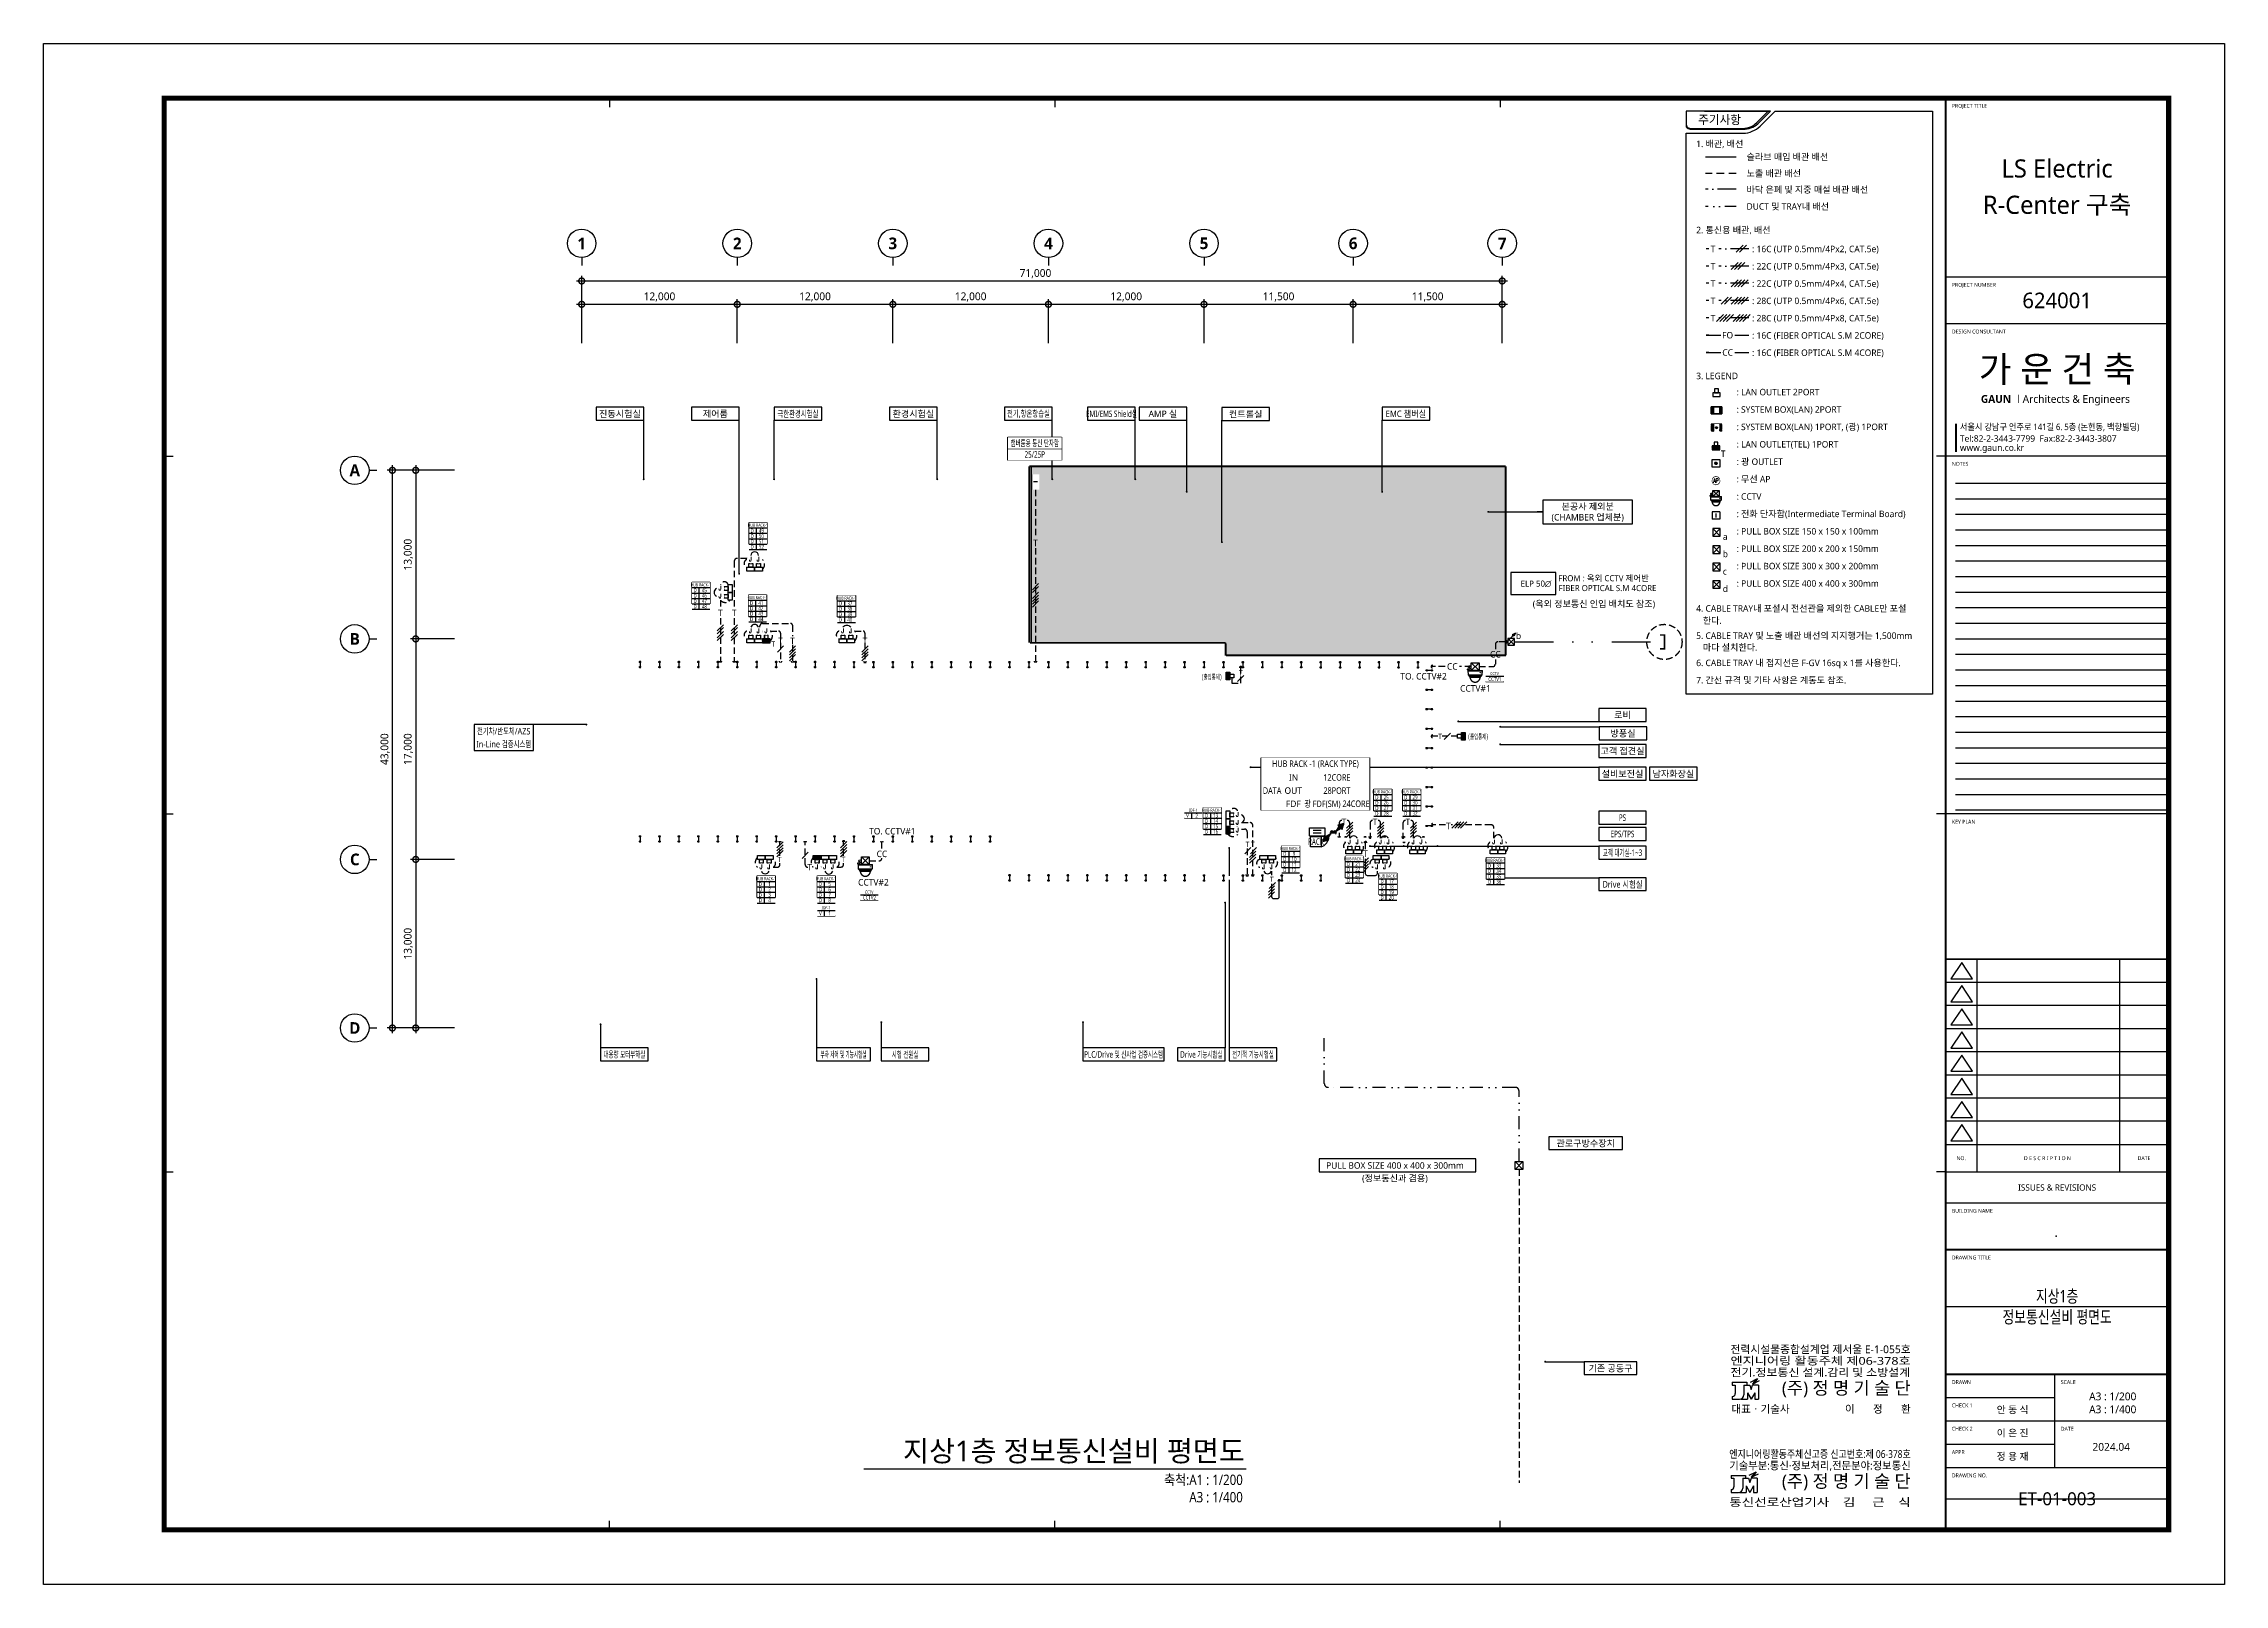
# Model space of a CAD drawing. Header units: millimetres. Extents: x -168200 to 336400, y -118800 to 0.
# Drawn here: x 0 to 168200, y -118800 to 0 of the extents above; entities that cross this region are included whole.
import ezdxf
from ezdxf.enums import TextEntityAlignment as Align

# ---------------------------------------------------------------- set-up
doc = ezdxf.new("R2010")
doc.units = ezdxf.units.MM
doc.header["$LTSCALE"] = 2000
for name, pattern in [('DASHDOT3', [1.5, 1, -0.25, 0, -0.25]), ('DIVIDE', [1.25, 0.5, -0.25, 0, -0.25, 0, -0.25]), ('DIVIDE2', [0.625, 0.25, -0.125, 0, -0.125, 0, -0.125]), ('E6', [10, 6, -1, 0.5, -1, 0.5, -1]), ('HIDDEN', [0.375, 0.25, -0.125]), ('PHANTOM', [2.5, 1.25, -0.25, 0.25, -0.25, 0.25, -0.25]), ('X-D_planTF$0$HIDDEN1', [0.1625, 0.1, -0.0625])]:
    doc.linetypes.add(name, pattern=pattern)
doc.layers.get('Defpoints').update_dxf_attribs({"color": 167})
for name, color, linetype in [('3-통신선번장', 40, 'E6'), ('3-통신선번장(D)', 240, 'Continuous'), ('arch', 8, 'Continuous'), ('E-SYM', 3, 'Continuous'), ('elec-box', 6, 'Continuous'), ('RACEWAY', 6, 'Continuous'), ('REV', 1, 'Continuous'), ('S', 4, 'Continuous'), ('S2', 4, 'HIDDEN'), ('S3', 4, 'DASHDOT3'), ('S4', 4, 'DIVIDE'), ('SECT', 2, 'Continuous'), ('SHT', 5, 'Continuous'), ('sol254', 254, 'Continuous'), ('SYM', 3, 'Continuous'), ('SYM-BUB', 3, 'Continuous'), ('T-TRAY', 6, 'Continuous'), ('TEXT', 3, 'Continuous'), ('TIT', 2, 'Continuous'), ('TRAY', 3, 'Continuous'), ('TRAY1', 3, 'Continuous'), ('XR-SHEET(통신)$0$WD', 6, 'Continuous'), ('ztemper', 7, 'Continuous')]:
    doc.layers.add(name, color=color, linetype=linetype)
doc.styles.add('$0$스타일1', font='malgun.ttf')
doc.styles.add('2', font='romanc.shx', dxfattribs={"bigfont": 'gsg1.shx'})
doc.styles.add('ELEC', font='malgun.ttf')
doc.styles.add('GHS', font='malgun.ttf')
doc.styles.add('ROMANS', font='romans.shx', dxfattribs={"height": 10})
doc.styles.add('XR-SHEET$0$XR-SHEET$0$XR-SHEET$0$맑은고딕', font='malgun.ttf')
doc.styles.add('XR-SHEET$0$XR-SHEET$0$XREF-Form$0$맑은고딕', font='malgun.ttf')
doc.styles.add('XR-SHEET$0$XR-SHEET$0$XREF-Form$0$맑은고딕B', font='malgunbd.ttf')
doc.styles.add('굴림체', font='')
doc.styles.add('스타일1', font='malgun.ttf')
doc.styles.add('스타일2', font='malgunbd.ttf')
doc.styles.get('굴림체').set_extended_font_data('GulimChe')
doc.dimstyles.new('CJA', dxfattribs={"dimscale": 300, "dimtxt": 2.7, "dimasz": 1, "dimexe": 2, "dimexo": 3, "dimgap": 1, "dimtad": 1, "dimdec": 0, "dimzin": 1, "dimdsep": 46, "dimlunit": 6, "dimtxsty": '$0$스타일1', "dimblk": 'CJDOT', "dimcen": 0.09, "dimdle": 1, "dimclrd": 256, "dimclre": 256, "dimclrt": 3, "dimadec": 0, "dimazin": 0, "dimtfac": 1, "dimtdec": 0, "dimtix": 1, "dimtmove": 2, "dimatfit": 3, "dimldrblk": 'CJDOT', "dimfxl": 1, "dimtolj": 1, "dimtzin": 1, "dimarcsym": 0})
doc.dimstyles.new('DIM-QD 1', dxfattribs={"dimtxt": 3, "dimasz": 1.5, "dimexe": 1, "dimexo": 0, "dimgap": 1, "dimtad": 1, "dimdec": 3, "dimdsep": 46, "dimlunit": 6, "dimtxsty": '$0$스타일1', "dimblk1": 'ARCHTICK', "dimblk2": 'ARCHTICK', "dimsah": 1, "dimcen": 0, "dimclrd": 256, "dimclre": 256, "dimclrt": 3, "dimazin": 2, "dimtfac": 1, "dimtdec": 3, "dimtix": 1, "dimtmove": 2, "dimatfit": 3, "dimldrblk": 'ARCHTICK', "dimfxl": 1, "dimtolj": 1, "dimtzin": 0, "dimarcsym": 0})

# ---------------------------------------------------------------- blocks, each defined once
blk = doc.blocks.new('_DotSmall')
at = {"color": 0, "linetype": 'ByBlock', "const_width": 0.5}
blk.add_lwpolyline([(-0.0625, 0, 1), (0.0625, 0, 1)], format="xyb", close=True, dxfattribs=at)
blk = doc.blocks.new('*D30')
at = {"layer": 'arch', "color": 7, "lineweight": -2, "transparency": 16777216}
for p, q in [((31700, -32900), (26500, -32900)), ((26900, -76300), (26900, -32500)), ((31700, -75900), (26500, -75900))]:
    blk.add_line(p, q, dxfattribs=at)
at = {"layer": 'Defpoints', "color": 0, "transparency": 16777216}
for p in [(26900, -32900), (32300, -32900), (32300, -75900)]:
    blk.add_point(p, dxfattribs=at)
at = {"layer": 'arch', "color": 7, "lineweight": -2, "transparency": 16777216, "xscale": 900, "yscale": 900, "zscale": 900}
for p, rotation in [((26900, -32900), 90), ((26900, -75900), 270)]:
    blk.add_blockref('_DotSmall', p, dxfattribs=dict(at, rotation=rotation))
at = {"layer": 'arch', "color": 3, "transparency": 16777216, "insert": (26340, -54400), "char_height": 600, "attachment_point": 5, "rotation": 90, "style": '$0$스타일1'}
blk.add_mtext('\\A1;43,000', dxfattribs=at)
blk = doc.blocks.new('CJDOT')
blk.add_line((-2, 0), (2, 0))
at = {"const_width": 0.5}
blk.add_lwpolyline([(-0.25, 0, 1), (0.25, 0, 1)], format="xyb", close=True, dxfattribs=at)
blk = doc.blocks.new('*D21')
at = {"layer": 'arch', "color": 7, "lineweight": -2, "transparency": 16777216}
for p, q in [((31700, -32900), (28300, -32900)), ((28700, -32500), (28700, -46300)), ((31700, -45900), (28300, -45900))]:
    blk.add_line(p, q, dxfattribs=at)
at = {"layer": 'Defpoints', "color": 0, "transparency": 16777216}
for p in [(32300, -32900), (28700, -45900), (32300, -45900)]:
    blk.add_point(p, dxfattribs=at)
at = {"layer": 'arch', "color": 7, "lineweight": -2, "transparency": 16777216, "xscale": 900, "yscale": 900, "zscale": 900}
for p, rotation in [((28700, -32900), 90), ((28700, -45900), 270)]:
    blk.add_blockref('_DotSmall', p, dxfattribs=dict(at, rotation=rotation))
at = {"layer": 'arch', "color": 3, "transparency": 16777216, "insert": (28138, -39400), "char_height": 600, "attachment_point": 5, "rotation": 90, "style": '$0$스타일1'}
blk.add_mtext('\\A1;13,000', dxfattribs=at)
blk = doc.blocks.new('*D22')
at = {"layer": 'arch', "color": 7, "lineweight": -2, "transparency": 16777216}
for p, q in [((31700, -45900), (28300, -45900)), ((28700, -45500), (28700, -63300)), ((31700, -62900), (28300, -62900))]:
    blk.add_line(p, q, dxfattribs=at)
at = {"layer": 'Defpoints', "color": 0, "transparency": 16777216}
for p in [(32300, -45900), (28700, -62900), (32300, -62900)]:
    blk.add_point(p, dxfattribs=at)
at = {"layer": 'arch', "color": 7, "lineweight": -2, "transparency": 16777216, "xscale": 900, "yscale": 900, "zscale": 900}
for p, rotation in [((28700, -45900), 90), ((28700, -62900), 270)]:
    blk.add_blockref('_DotSmall', p, dxfattribs=dict(at, rotation=rotation))
at = {"layer": 'arch', "color": 3, "transparency": 16777216, "insert": (28138, -54400), "char_height": 600, "attachment_point": 5, "rotation": 90, "style": '$0$스타일1'}
blk.add_mtext('\\A1;17,000', dxfattribs=at)
blk = doc.blocks.new('*D23')
at = {"layer": 'arch', "color": 7, "lineweight": -2, "transparency": 16777216}
for p, q in [((31700, -62900), (28300, -62900)), ((28700, -62500), (28700, -76300)), ((31700, -75900), (28300, -75900))]:
    blk.add_line(p, q, dxfattribs=at)
at = {"layer": 'Defpoints', "color": 0, "transparency": 16777216}
for p in [(32300, -62900), (28700, -75900), (32300, -75900)]:
    blk.add_point(p, dxfattribs=at)
at = {"layer": 'arch', "color": 7, "lineweight": -2, "transparency": 16777216, "xscale": 900, "yscale": 900, "zscale": 900}
for p, rotation in [((28700, -62900), 90), ((28700, -75900), 270)]:
    blk.add_blockref('_DotSmall', p, dxfattribs=dict(at, rotation=rotation))
at = {"layer": 'arch', "color": 3, "transparency": 16777216, "insert": (28138, -69400), "char_height": 600, "attachment_point": 5, "rotation": 90, "style": '$0$스타일1'}
blk.add_mtext('\\A1;13,000', dxfattribs=at)
blk = doc.blocks.new('*D24')
at = {"layer": 'arch', "color": 7, "lineweight": -2, "transparency": 16777216}
for p, q in [((41100, -18300), (112900, -18300)), ((41500, -23100), (41500, -17900)), ((112500, -23100), (112500, -17900))]:
    blk.add_line(p, q, dxfattribs=at)
at = {"layer": 'Defpoints', "color": 0, "transparency": 16777216}
for p in [(112500, -18300), (41500, -23700), (112500, -23700)]:
    blk.add_point(p, dxfattribs=at)
at = {"layer": 'arch', "color": 7, "lineweight": -2, "transparency": 16777216, "xscale": 900, "yscale": 900, "zscale": 900, "rotation": 180}
blk.add_blockref('_DotSmall', (41500, -18300), dxfattribs=at)
at = {"layer": 'arch', "color": 7, "lineweight": -2, "transparency": 16777216, "xscale": 900, "yscale": 900, "zscale": 900}
blk.add_blockref('_DotSmall', (112500, -18300), dxfattribs=at)
at = {"layer": 'arch', "color": 3, "transparency": 16777216, "insert": (76500, -17738), "char_height": 600, "attachment_point": 5, "style": '스타일1'}
blk.add_mtext('\\A1;71,000', dxfattribs=at)
blk = doc.blocks.new('*D25')
at = {"layer": 'arch', "color": 7, "lineweight": -2, "transparency": 16777216}
for p, q in [((100600, -20100), (112900, -20100)), ((101000, -23100), (101000, -19700)), ((112500, -23100), (112500, -19700))]:
    blk.add_line(p, q, dxfattribs=at)
at = {"layer": 'Defpoints', "color": 0, "transparency": 16777216}
for p in [(112500, -20100), (101000, -23700), (112500, -23700)]:
    blk.add_point(p, dxfattribs=at)
at = {"layer": 'arch', "color": 7, "lineweight": -2, "transparency": 16777216, "xscale": 900, "yscale": 900, "zscale": 900, "rotation": 180}
blk.add_blockref('_DotSmall', (101000, -20100), dxfattribs=at)
at = {"layer": 'arch', "color": 7, "lineweight": -2, "transparency": 16777216, "xscale": 900, "yscale": 900, "zscale": 900}
blk.add_blockref('_DotSmall', (112500, -20100), dxfattribs=at)
at = {"layer": 'arch', "color": 3, "transparency": 16777216, "insert": (106750, -19538), "char_height": 600, "attachment_point": 5, "style": '스타일1'}
blk.add_mtext('\\A1;11,500', dxfattribs=at)
blk = doc.blocks.new('*D26')
at = {"layer": 'arch', "color": 7, "lineweight": -2, "transparency": 16777216}
for p, q in [((89100, -20100), (101400, -20100)), ((89500, -23100), (89500, -19700)), ((101000, -23100), (101000, -19700))]:
    blk.add_line(p, q, dxfattribs=at)
at = {"layer": 'Defpoints', "color": 0, "transparency": 16777216}
for p in [(101000, -20100), (89500, -23700), (101000, -23700)]:
    blk.add_point(p, dxfattribs=at)
at = {"layer": 'arch', "color": 7, "lineweight": -2, "transparency": 16777216, "xscale": 900, "yscale": 900, "zscale": 900, "rotation": 180}
blk.add_blockref('_DotSmall', (89500, -20100), dxfattribs=at)
at = {"layer": 'arch', "color": 7, "lineweight": -2, "transparency": 16777216, "xscale": 900, "yscale": 900, "zscale": 900}
blk.add_blockref('_DotSmall', (101000, -20100), dxfattribs=at)
at = {"layer": 'arch', "color": 3, "transparency": 16777216, "insert": (95250, -19538), "char_height": 600, "attachment_point": 5, "style": '스타일1'}
blk.add_mtext('\\A1;11,500', dxfattribs=at)
blk = doc.blocks.new('*D27')
at = {"layer": 'arch', "color": 7, "lineweight": -2, "transparency": 16777216}
for p, q in [((77100, -20100), (89900, -20100)), ((77500, -23100), (77500, -19700)), ((89500, -23100), (89500, -19700))]:
    blk.add_line(p, q, dxfattribs=at)
at = {"layer": 'Defpoints', "color": 0, "transparency": 16777216}
for p in [(89500, -20100), (77500, -23700), (89500, -23700)]:
    blk.add_point(p, dxfattribs=at)
at = {"layer": 'arch', "color": 7, "lineweight": -2, "transparency": 16777216, "xscale": 900, "yscale": 900, "zscale": 900, "rotation": 180}
blk.add_blockref('_DotSmall', (77500, -20100), dxfattribs=at)
at = {"layer": 'arch', "color": 7, "lineweight": -2, "transparency": 16777216, "xscale": 900, "yscale": 900, "zscale": 900}
blk.add_blockref('_DotSmall', (89500, -20100), dxfattribs=at)
at = {"layer": 'arch', "color": 3, "transparency": 16777216, "insert": (83500, -19538), "char_height": 600, "attachment_point": 5, "style": '스타일1'}
blk.add_mtext('\\A1;12,000', dxfattribs=at)
blk = doc.blocks.new('*D28')
at = {"layer": 'arch', "color": 7, "lineweight": -2, "transparency": 16777216}
for p, q in [((65100, -20100), (77900, -20100)), ((65500, -23100), (65500, -19700)), ((77500, -23100), (77500, -19700))]:
    blk.add_line(p, q, dxfattribs=at)
at = {"layer": 'Defpoints', "color": 0, "transparency": 16777216}
for p in [(77500, -20100), (65500, -23700), (77500, -23700)]:
    blk.add_point(p, dxfattribs=at)
at = {"layer": 'arch', "color": 7, "lineweight": -2, "transparency": 16777216, "xscale": 900, "yscale": 900, "zscale": 900, "rotation": 180}
blk.add_blockref('_DotSmall', (65500, -20100), dxfattribs=at)
at = {"layer": 'arch', "color": 7, "lineweight": -2, "transparency": 16777216, "xscale": 900, "yscale": 900, "zscale": 900}
blk.add_blockref('_DotSmall', (77500, -20100), dxfattribs=at)
at = {"layer": 'arch', "color": 3, "transparency": 16777216, "insert": (71500, -19538), "char_height": 600, "attachment_point": 5, "style": '스타일1'}
blk.add_mtext('\\A1;12,000', dxfattribs=at)
blk = doc.blocks.new('*D29')
at = {"layer": 'arch', "color": 7, "lineweight": -2, "transparency": 16777216}
for p, q in [((53100, -20100), (65900, -20100)), ((53500, -23100), (53500, -19700)), ((65500, -23100), (65500, -19700))]:
    blk.add_line(p, q, dxfattribs=at)
at = {"layer": 'Defpoints', "color": 0, "transparency": 16777216}
for p in [(65500, -20100), (53500, -23700), (65500, -23700)]:
    blk.add_point(p, dxfattribs=at)
at = {"layer": 'arch', "color": 7, "lineweight": -2, "transparency": 16777216, "xscale": 900, "yscale": 900, "zscale": 900, "rotation": 180}
blk.add_blockref('_DotSmall', (53500, -20100), dxfattribs=at)
at = {"layer": 'arch', "color": 7, "lineweight": -2, "transparency": 16777216, "xscale": 900, "yscale": 900, "zscale": 900}
blk.add_blockref('_DotSmall', (65500, -20100), dxfattribs=at)
at = {"layer": 'arch', "color": 3, "transparency": 16777216, "insert": (59500, -19538), "char_height": 600, "attachment_point": 5, "style": '스타일1'}
blk.add_mtext('\\A1;12,000', dxfattribs=at)
blk = doc.blocks.new('*D20')
at = {"layer": 'arch', "color": 7, "lineweight": -2, "transparency": 16777216}
for p, q in [((41100, -20100), (53900, -20100)), ((41500, -23100), (41500, -19700)), ((53500, -23100), (53500, -19700))]:
    blk.add_line(p, q, dxfattribs=at)
at = {"layer": 'Defpoints', "color": 0, "transparency": 16777216}
for p in [(53500, -20100), (41500, -23700), (53500, -23700)]:
    blk.add_point(p, dxfattribs=at)
at = {"layer": 'arch', "color": 7, "lineweight": -2, "transparency": 16777216, "xscale": 900, "yscale": 900, "zscale": 900, "rotation": 180}
blk.add_blockref('_DotSmall', (41500, -20100), dxfattribs=at)
at = {"layer": 'arch', "color": 7, "lineweight": -2, "transparency": 16777216, "xscale": 900, "yscale": 900, "zscale": 900}
blk.add_blockref('_DotSmall', (53500, -20100), dxfattribs=at)
at = {"layer": 'arch', "color": 3, "transparency": 16777216, "insert": (47500, -19538), "char_height": 600, "attachment_point": 5, "style": '스타일1'}
blk.add_mtext('\\A1;12,000', dxfattribs=at)
blk = doc.blocks.new('NEW_BUB')
at = {"layer": 'SYM-BUB', "color": 6}
blk.add_line((0, 3), (0, 0), dxfattribs=at)
blk.add_circle((0, 8.5), 5.5, dxfattribs=at)
at = {"layer": 'SYM-BUB', "color": 3, "style": '스타일2'}
blk.add_attdef('X', text='', height=4.5, dxfattribs=at).set_placement((0, 8.5), align=Align.MIDDLE)
blk = doc.blocks.new('XR-FORM-ET', base_point=(461, 408))
at = {"layer": 'Defpoints', "linetype": 'Continuous', "ltscale": 2}
for p, q in [((146700, 21417), (163900, 21417)), ((146700, 6600), (163900, 6600))]:
    blk.add_line(p, q, dxfattribs=at)
for points in [[(147457, 84911), (163900, 84911)], [(147457, 84911), (163900, 84911)], [(147457, 83711), (163900, 83711)], [(147457, 83711), (163900, 83711)], [(147457, 82511), (163900, 82511)], [(147457, 82511), (163900, 82511)], [(147457, 81311), (163900, 81311)], [(147457, 81311), (163900, 81311)], [(147457, 80111), (163900, 80111)], [(147457, 80111), (163900, 80111)], [(147457, 78911), (163900, 78911)], [(147457, 78911), (163900, 78911)], [(147457, 77711), (163900, 77711)], [(147457, 77711), (163900, 77711)], [(147457, 76511), (163900, 76511)], [(147457, 76511), (163900, 76511)], [(147457, 75311), (163900, 75311)], [(147457, 75311), (163900, 75311)], [(147457, 74111), (163900, 74111)], [(147457, 74111), (163900, 74111)], [(147457, 72911), (163900, 72911)], [(147457, 72911), (163900, 72911)], [(147457, 71711), (163900, 71711)], [(147457, 71711), (163900, 71711)], [(147457, 70511), (163900, 70511)], [(147457, 70511), (163900, 70511)], [(147457, 69311), (163900, 69311)], [(147457, 69311), (163900, 69311)], [(147457, 68111), (163900, 68111)], [(147457, 68111), (163900, 68111)], [(147457, 66911), (163900, 66911)], [(147457, 66911), (163900, 66911)], [(147457, 65711), (163900, 65711)], [(147457, 65711), (163900, 65711)], [(147457, 64511), (163900, 64511)], [(147457, 64511), (163900, 64511)], [(147457, 63311), (163900, 63311)], [(147457, 63311), (163900, 63311)], [(147457, 62111), (163900, 62111)], [(147457, 62111), (163900, 62111)], [(147457, 60911), (163900, 60911)], [(147457, 60911), (163900, 60911)], [(147457, 59711), (163900, 59711)]]:
    blk.add_lwpolyline(points, dxfattribs=at)
for p in [(155200, 21417, -2754), (155200, 6600, -2754)]:
    blk.add_point(p, dxfattribs=at)
at = {"layer": 'SHT', "color": 171}
for p, q in [((43650, 114600), (43650, 113900)), ((78000, 114600), (78000, 113900)), ((112350, 114600), (112350, 113900)), ((9300, 87000), (10000, 87000)), ((146700, 87000), (146000, 87000)), ((9300, 59400), (10000, 59400)), ((146700, 59400), (146000, 59400)), ((9300, 31800), (10000, 31800)), ((146700, 31800), (146000, 31800)), ((43650, 4200), (43650, 4900)), ((78000, 4200), (78000, 4900)), ((112350, 4200), (112350, 4900))]:
    blk.add_line(p, q, dxfattribs=at)
at = {"layer": 'SHT'}
for p, q in [((163900, 59400), (146700, 59400)), ((163900, 48198), (146700, 48198)), ((149100, 48198), (149100, 31800)), ((160100, 48198), (160100, 31800)), ((163900, 46413), (146700, 46413)), ((163900, 44628), (146700, 44628)), ((163900, 42844), (146700, 42844)), ((163900, 41059), (146700, 41059)), ((163900, 39274), (146700, 39274)), ((163900, 37489), (146700, 37489)), ((163900, 35705), (146700, 35705)), ((146700, 33920), (163900, 33920)), ((146700, 31800), (163900, 31800)), ((146700, 25800), (163900, 25800)), ((155100, 16200), (155100, 9000)), ((146700, 14400), (155100, 14400)), ((146700, 12600), (163900, 12600)), ((146700, 10800), (155100, 10800)), ((146700, 9000), (163900, 9000))]:
    blk.add_line(p, q, dxfattribs=at)
blk.add_lwpolyline([(0, 118800), (168200, 118800), (168200, 0), (0, 0)], close=True, dxfattribs=at)
at = {"layer": 'SHT', "const_width": 400}
blk.add_lwpolyline([(9300, 114600), (163900, 114600), (163900, 4200), (9300, 4200)], close=True, dxfattribs=at)
at = {"layer": 'SHT'}
for points, const_width in [([(146700, 114600), (146700, 4200)], 160), ([(146700, 100800), (163900, 100800)], 114), ([(146700, 97200), (163900, 97200)], 114), ([(146700, 87000), (163900, 87000)], 114), ([(146700, 48198), (163900, 48198)], 114), ([(146700, 29400), (163900, 29400)], 114), ([(146700, 25800), (163900, 25800)], 160), ([(146700, 25800), (163900, 25800)], 140), ([(146700, 16200), (163900, 16200)], 160)]:
    blk.add_lwpolyline(points, dxfattribs=dict(at, const_width=const_width))
at = {"layer": 'SHT', "color": 7, "const_width": 140}
blk.add_lwpolyline([(147500, 89500), (147500, 87300)], dxfattribs=at)
at = {"layer": 'SHT', "linetype": 'Continuous', "ltscale": 2}
blk.add_lwpolyline([(147457, 59711), (163900, 59711)], dxfattribs=at)
at = {"layer": 'SHT', "linetype": 'Continuous', "flags": 128}
for points in [[(147937, 47949), (147097, 46700), (148777, 46700)], [(147937, 46165), (147097, 44915), (148777, 44915)], [(147937, 44380), (147097, 43131), (148777, 43131)], [(147937, 42595), (147097, 41346), (148777, 41346)], [(147937, 40810), (147097, 39561), (148777, 39561)], [(147937, 39026), (147097, 37776), (148777, 37776)], [(147937, 37241), (147097, 35992), (148777, 35992)], [(147937, 35456), (147097, 34207), (148777, 34207)]]:
    blk.add_lwpolyline(points, close=True, dxfattribs=at)
at = {"layer": 'SHT'}
for p in [(155226, 26855), (155300, 6600, -2754)]:
    blk.add_point(p, dxfattribs=at)
at = {"layer": 'XR-SHEET(통신)$0$WD', "color": 4}
for p, q in [((130248, 15590), (130248, 15367)), ((130248, 15590), (131366, 15590)), ((130248, 15367), (130472, 15367)), ((130472, 15367), (130472, 14705)), ((131142, 15367), (131142, 14605)), ((131142, 15367), (131589, 15367)), ((131366, 15590), (131366, 15367)), ((131589, 15367), (131701, 15032)), ((131641, 15594), (132187, 15864)), ((131701, 15032), (131812, 15367)), ((132077, 15810), (131805, 15443)), ((131805, 15443), (132351, 15713)), ((131805, 15443), (131956, 15552)), ((132259, 15367), (131812, 15367)), ((131833, 15480), (131983, 15589)), ((131861, 15518), (132011, 15626)), ((131879, 15479), (131928, 15515)), ((131888, 15555), (132038, 15664)), ((132187, 15864), (131915, 15497)), ((131916, 15592), (132066, 15701)), ((131943, 15629), (132093, 15738)), ((131971, 15667), (132121, 15775)), ((131999, 15704), (132149, 15813)), ((132026, 15741), (132176, 15850)), ((132054, 15778), (132141, 15842)), ((132259, 15367), (132259, 14270)), ((130248, 14493), (130248, 14270)), ((130248, 14493), (130260, 14493)), ((130248, 14270), (130807, 14270)), ((130903, 14284), (130903, 14270)), ((130903, 14270), (131421, 14270)), ((131421, 14780), (131701, 14270)), ((131421, 14780), (131421, 14270)), ((131980, 14780), (131701, 14270)), ((131980, 14780), (131980, 14270)), ((131980, 14270), (132259, 14270)), ((131545, 8409), (132092, 8679)), ((131982, 8625), (131710, 8257)), ((131710, 8257), (132256, 8527)), ((131765, 8332), (131915, 8441)), ((131793, 8369), (131943, 8478)), ((132092, 8679), (131819, 8311)), ((131820, 8407), (131971, 8515)), ((131848, 8444), (131998, 8553)), ((131876, 8481), (132026, 8590)), ((131903, 8518), (132053, 8627)), ((131931, 8556), (132081, 8664)), ((131958, 8593), (132046, 8656)), ((130153, 8405), (130153, 8181)), ((130153, 8405), (131270, 8405)), ((130153, 8181), (130377, 8181)), ((130153, 7308), (130153, 7084)), ((130153, 7308), (130164, 7308)), ((130153, 7084), (130712, 7084)), ((130377, 8181), (130377, 7520)), ((130808, 7098), (130808, 7084)), ((130808, 7084), (131326, 7084)), ((131047, 8181), (131047, 7419)), ((131047, 8181), (131494, 8181)), ((131270, 8405), (131270, 8181)), ((131326, 7595), (131605, 7084)), ((131326, 7595), (131326, 7084)), ((131494, 8181), (131605, 7846)), ((131605, 7846), (131717, 8181)), ((131885, 7595), (131605, 7084)), ((131710, 8257), (131860, 8366)), ((132164, 8181), (131717, 8181)), ((131738, 8295), (131888, 8404)), ((131784, 8294), (131833, 8329)), ((131885, 7595), (131885, 7084)), ((131885, 7084), (132164, 7084)), ((132164, 8181), (132164, 7084))]:
    blk.add_line(p, q, dxfattribs=at)
for centre, radius in [((130260, 14705), 212), ((130807, 14605), 335), ((130164, 7520), 212), ((130712, 7419), 335)]:
    blk.add_arc(centre, radius, 270, 0, dxfattribs=at)
at = {"layer": 'SHT', "color": 9, "style": 'XR-SHEET$0$XR-SHEET$0$XREF-Form$0$맑은고딕'}
for s, p in [('PROJECT TITLE', (147180, 114000)), ('PROJECT NUMBER', (147180, 100200)), ('DESIGN CONSULTANT', (147180, 96600)), ('NOTES', (147180, 86400)), ('KEY PLAN', (147180, 58800)), ('BUILDING NAME', (147180, 28800)), ('DRAWING TITLE', (147180, 25200)), ('DRAWN', (147180, 15600)), ('SCALE', (155580, 15600)), ('CHECK 1', (147180, 13800)), ('CHECK 2', (147180, 12000)), ('DATE', (155580, 12000)), ('APPR', (147180, 10200)), ('DRAWING NO.', (147180, 8400))]:
    blk.add_text(s, height=300, dxfattribs=at).set_placement(p, align=Align.MIDDLE_LEFT)
at = {"layer": 'SHT', "color": 3}
for s, height, style, p in [('LS Electric', 1400, 'XR-SHEET$0$XR-SHEET$0$XR-SHEET$0$맑은고딕', (155300, 109174)), ('R-Center 구축', 1400, 'XR-SHEET$0$XR-SHEET$0$XR-SHEET$0$맑은고딕', (155300, 106374)), ('GAUN ', 600, 'XR-SHEET$0$XR-SHEET$0$XREF-Form$0$맑은고딕B', (150686, 91400)), ('안 동 식', 540, 'XR-SHEET$0$XR-SHEET$0$XREF-Form$0$맑은고딕', (151865, 13467)), ('이 은 진', 540, 'XR-SHEET$0$XR-SHEET$0$XREF-Form$0$맑은고딕', (151865, 11667)), ('정 용 재', 540, 'XR-SHEET$0$XR-SHEET$0$XREF-Form$0$맑은고딕', (151865, 9867)), ('2024.04', 600, 'XR-SHEET$0$XR-SHEET$0$XREF-Form$0$맑은고딕', (159471, 10601))]:
    blk.add_text(s, height=height, dxfattribs=dict(at, style=style)).set_placement(p, align=Align.MIDDLE_CENTER)
at = {"layer": 'SHT', "style": 'XR-SHEET$0$XR-SHEET$0$XR-SHEET$0$맑은고딕'}
blk.add_text('624001', height=1200, dxfattribs=at).set_placement((155300, 99000), align=Align.MIDDLE_CENTER)
at = {"layer": 'SHT', "color": 2, "style": 'XR-SHEET$0$XR-SHEET$0$XREF-Form$0$맑은고딕B'}
blk.add_text('가 운 건 축', height=2000, dxfattribs=at).set_placement((155300, 93700), align=Align.MIDDLE_CENTER)
at = {"layer": 'SHT', "color": 7, "style": 'XR-SHEET$0$XR-SHEET$0$XREF-Form$0$맑은고딕'}
blk.add_text('l Architects & Engineers', height=600, dxfattribs=at).set_placement((156577, 91400), align=Align.MIDDLE_CENTER)
at = {"layer": 'SHT', "color": 7, "style": 'XR-SHEET$0$XR-SHEET$0$XREF-Form$0$맑은고딕', "width": 0.9}
blk.add_text('서울시 강남구 언주로 141길 6. 5층 (논현동, 백향빌딩)', height=500, dxfattribs=at).set_placement((147800, 89250), align=Align.MIDDLE_LEFT)
at = {"layer": 'SHT', "color": 7, "style": 'XR-SHEET$0$XR-SHEET$0$XREF-Form$0$맑은고딕'}
for s, p in [('Tel:82-2-3443-7799  Fax:82-2-3443-3807', (147800, 88350)), ('www.gaun.co.kr', (147800, 87650))]:
    blk.add_text(s, height=500, dxfattribs=at).set_placement(p, align=Align.MIDDLE_LEFT)
at = {"layer": 'SHT', "color": 9, "style": 'XR-SHEET$0$XR-SHEET$0$XREF-Form$0$맑은고딕'}
for s, height, p in [('NO.', 300, (147900, 32860)), ('D E S C R I P T I O N ', 300, (154600, 32860)), ('DATE', 300, (162000, 32860)), ('ISSUES & REVISIONS', 480, (155300, 30600))]:
    blk.add_text(s, height=height, dxfattribs=at).set_placement(p, align=Align.MIDDLE_CENTER)
at = {"layer": 'XR-SHEET(통신)$0$WD', "color": 4, "style": 'GHS'}
for s, width, p, p2 in [('전력시설물종합설계업 제서울 E-1-055호', 0.91927, (130104, 17826), (144006, 17826)), ('엔지니어링 활동주체 제06-378호', 1.128043, (130104, 16936), (144006, 16936)), ('전기.정보통신 설계.감리 및 소방설계', 1.013777, (130104, 16045), (143963, 16045)), ('엔지니어링활동주체신고증 신고번호:제 06-378호', 0.764554, (130009, 9750), (144006, 9750)), ('기술부분:통신·정보처리,전문분야:정보통신', 0.894617, (130009, 8859), (144006, 8859)), ('통신선로산업기사    김     근    식', 1.084493, (130009, 6039), (144006, 6039))]:
    blk.add_text(s, height=595.76, dxfattribs=dict(at, width=width)).set_placement(p, p2, align=Align.FIT)
for s, height, p in [('(주) 정 명 기 술 단', 992.94, (144006, 14644)), ('이       정       환', 595.76, (144006, 13225)), ('(주) 정 명 기 술 단', 992.94, (144006, 7459))]:
    blk.add_text(s, height=height, dxfattribs=at).set_placement(p, align=Align.RIGHT)
blk.add_text('대표ㆍ기술사 ', height=595.8, dxfattribs=at).set_placement((130182, 13225))
blk = doc.blocks.new('_ARCHTICK')
at = {"color": 0, "linetype": 'ByBlock', "const_width": 0.15}
blk.add_lwpolyline([(-0.5, -0.5), (0.5, 0.5)], dxfattribs=at)
blk = doc.blocks.new('D24')
at = {"layer": 'SYM'}
for points in [[(-125, 125), (-125, 0), (125, 0), (125, 125)], [(-62.5, 250), (-62.5, 125), (62.5, 125), (62.5, 250)]]:
    blk.add_lwpolyline(points, close=True, dxfattribs=at)
blk = doc.blocks.new('C3')
blk.add_wipeout([(-350, 175), (350, 175), (350, -175), (-350, -175)]).dxf.layer = 'SYM'
at = {"layer": 'SYM'}
blk.add_line((0, 87.5), (0, -87.5), dxfattribs=at)
blk = doc.blocks.new('_DOT')
at = {"color": 0, "linetype": 'ByBlock'}
blk.add_line((-0.5, 0), (-1, 0), dxfattribs=at)
at = {"color": 0, "linetype": 'ByBlock', "const_width": 0.5}
blk.add_lwpolyline([(-0.25, 0, 1), (0.25, 0, 1)], format="xyb", close=True, dxfattribs=at)
blk = doc.blocks.new('Dome(평면도)-박스1')
at = {"color": 0, "linetype": 'Continuous', "lineweight": 25}
for p, q in [((550, 280), (547, 272)), ((547, 270), (551, 164)), ((963, 271), (548, 271)), ((548, 271), (963, 271)), ((550, 280), (961, 280)), ((553, 159), (584, 120)), ((554, 271), (554, 271)), ((880, 120), (585, 120)), ((585, 120), (585, 120)), ((586, 119), (586, 116)), ((587, 115), (587, 115)), ((588, 114), (878, 114)), ((588, 114), (588, 111)), ((589, 111), (589, 111)), ((589, 110), (877, 110)), ((589, 110), (590, 107)), ((590, 106), (591, 106)), ((591, 105), (876, 105)), ((591, 105), (592, 102)), ((592, 102), (592, 102)), ((593, 101), (594, 98)), ((594, 97), (599, 95)), ((599, 95), (599, 93)), ((600, 93), (604, 91)), ((604, 91), (907, 91)), ((607, 91), (607, 90)), ((904, 90), (607, 90)), ((607, 90), (607, 87)), ((615, 281), (617, 281)), ((616, 271), (616, 271)), ((617, 281), (624, 281)), ((624, 281), (626, 281)), ((626, 281), (632, 281)), ((632, 281), (635, 281)), ((635, 281), (641, 281)), ((644, 281), (690, 281)), ((690, 281), (695, 281)), ((695, 281), (712, 281)), ((712, 281), (716, 281)), ((717, 280), (717, 280)), ((821, 281), (825, 281)), ((825, 281), (829, 281)), ((830, 281), (831, 281)), ((838, 281), (876, 281)), ((903, 87), (904, 90)), ((904, 90), (904, 91)), ((907, 91), (911, 93)), ((912, 95), (917, 97)), ((912, 93), (912, 95)), ((917, 98), (918, 101)), ((918, 102), (919, 102)), ((919, 102), (920, 105)), ((920, 106), (920, 106)), ((921, 107), (921, 110)), ((922, 111), (922, 111)), ((923, 111), (923, 114)), ((924, 115), (924, 115)), ((925, 116), (925, 119)), ((926, 281), (929, 281)), ((926, 120), (926, 120)), ((927, 120), (958, 159)), ((930, 281), (939, 281)), ((939, 281), (940, 281)), ((940, 281), (945, 281)), ((945, 281), (945, 281)), ((960, 164), (964, 270)), ((964, 272), (961, 280))]:
    blk.add_line(p, q, dxfattribs=at)
at = {"color": 0, "linetype": 'Continuous', "lineweight": 13}
for p, q in [((964, 272), (547, 272)), ((964, 270), (547, 270)), ((958, 159), (553, 159)), ((560, 149), (950, 149)), ((881, 120), (584, 120)), ((585, 120), (880, 120)), ((586, 119), (880, 119)), ((586, 116), (925, 116)), ((924, 115), (587, 115)), ((879, 115), (587, 115)), ((588, 111), (923, 111)), ((922, 111), (589, 111)), ((877, 111), (589, 111)), ((590, 107), (921, 107)), ((920, 106), (590, 106)), ((876, 106), (591, 106)), ((592, 102), (919, 102)), ((919, 102), (592, 102)), ((875, 102), (592, 102)), ((593, 101), (874, 101)), ((594, 98), (917, 98)), ((917, 97), (594, 97)), ((870, 95), (599, 95)), ((599, 95), (870, 95)), ((599, 93), (912, 93)), ((911, 93), (600, 93)), ((866, 91), (604, 91)), ((903, 87), (607, 87)), ((624, 280), (624, 281)), ((626, 281), (626, 280)), ((695, 280), (695, 280)), ((713, 280), (695, 280)), ((713, 280), (713, 280)), ((907, 91), (866, 91)), ((912, 95), (870, 95)), ((870, 95), (912, 95)), ((874, 101), (918, 101)), ((918, 102), (875, 102)), ((920, 106), (876, 106)), ((876, 105), (920, 105)), ((922, 111), (877, 111)), ((877, 110), (921, 110)), ((878, 114), (923, 114)), ((924, 115), (879, 115)), ((880, 120), (926, 120)), ((926, 120), (880, 120)), ((880, 119), (925, 119)), ((927, 120), (881, 120)), ((904, 208), (908, 208)), ((905, 218), (909, 218))]:
    blk.add_line(p, q, dxfattribs=at)
at = {"color": 0, "linetype": 'Continuous'}
for p, q in [((643, 505), (868, 505)), ((643, 280), (643, 505)), ((868, 505), (643, 280)), ((643, 505), (868, 280)), ((868, 280), (643, 280)), ((868, 505), (868, 280))]:
    blk.add_line(p, q, dxfattribs=at)
at = {"color": 0}
blk.add_lwpolyline([(584, 280, -0.257019), (548, 287, -0.284748), (538, 319, -0.605), (569, 327, 0.493894), (605, 329, 0.620282), (587, 361, -0.551754), (564, 393, -0.310226), (602, 419, -0.286191), (643, 392)], format="xyb", dxfattribs=at)
at = {"color": 0, "linetype": 'Continuous', "lineweight": 25}
for centre, radius, start, end in [((548, 272), 0.889, 161.56505, 270), ((548, 270), 0.889, 90, 182), ((559, 165), 8.89, 182, 219.06403), ((585, 121), 1.48, 219.06403, 247), ((587, 116), 0.889, 191, 247), ((589, 111), 0.889, 191, 247), ((591, 107), 0.889, 191, 247), ((593, 102), 0.889, 191, 247), ((594, 98), 0.889, 191, 247), ((600, 94), 0.889, 191, 247), ((604, 92), 1.19, 247, 270), ((690, 280), 1.19, 14.47872, 90), ((821, 280), 1.19, 90, 165.52128), ((907, 92), 1.19, 270, 293), ((911, 94), 0.889, 293, 349), ((916, 98), 0.889, 293, 349), ((918, 102), 0.889, 293, 349), ((920, 107), 0.889, 293, 349), ((922, 111), 0.889, 293, 349), ((924, 116), 0.889, 293, 349), ((926, 121), 1.48, 293, 320.93597), ((951, 165), 8.89, 320.93597, 358), ((963, 272), 0.889, 270, 18.43495), ((963, 270), 0.889, 358, 90)]:
    blk.add_arc(centre, radius, start, end, dxfattribs=at)
at = {"color": 0, "linetype": 'Continuous', "lineweight": 25, "extrusion": (0, 0, -1)}
for centre, radius, start, end in [((-585, 118), 1.19, 113, 169), ((-587, 114), 0.889, 113, 169), ((-588, 110), 0.889, 113, 169), ((-590, 105), 0.889, 113, 169), ((-592, 101), 0.889, 113, 169), ((-598, 94), 0.889, 113, 169), ((-716, 280), 0.889, 90, 167.55716), ((-913, 94), 0.889, 11, 67), ((-919, 101), 0.889, 11, 67), ((-921, 105), 0.889, 11, 67), ((-922, 110), 0.889, 11, 67), ((-924, 114), 0.889, 11, 67), ((-926, 279), 1.48, 23.57884, 90), ((-926, 118), 1.19, 11, 67)]:
    blk.add_arc(centre, radius, start, end, dxfattribs=at)
at = {"color": 0, "linetype": 'Continuous', "lineweight": 13}
for centre, major_axis, ratio, start_param, end_param in [((635, 279), (0, -1.48), 0.731354, 1.982313, 3.141593), ((641, 279), (0, -1.48), 0.731354, 1.982323, 3.141593), ((694, 280), (5.96, -0.1), 0.03173, 1.298617, 2.088892), ((695, 280), (0, -0.889), 0.292372, 1.745329, 3.141593), ((712, 280), (0, -0.889), 0.292372, 1.745329, 3.141593), ((711, 280), (-6.03, -0.19), 0.016462, 3.144702, 4.391289), ((825, 280), (0, 1.19), 0.848048, 0, 1.318093), ((829, 280), (0, -1.19), 0.848048, 3.141593, 4.459686), ((830, 280), (0, -1.19), 0.848048, 3.141593, 4.459709), ((831, 280), (0, -1.19), 0.848048, 3.141593, 4.459709), ((838, 280), (0, -1.19), 0.425302, 1.823477, 3.141593), ((876, 280), (0, -1.19), 0.627014, 1.823477, 3.141593), ((929, 279), (0, -1.48), 0.470914, 3.141593, 4.300869), ((930, 279), (0, -1.48), 0.224951, 3.141593, 4.300872), ((930, 279), (0, -1.48), 0.2631, 3.141593, 4.300872)]:
    blk.add_ellipse(centre, major_axis=major_axis, ratio=ratio, start_param=start_param, end_param=end_param, dxfattribs=at)
at = {"color": 0, "linetype": 'Continuous', "lineweight": 25}
for centre, major_axis, ratio, start_param, end_param in [((-8039, -9991), (-8892, -10365), 0.040576, 3.031055, 3.031252), ((9501, -9932), (8843, -10306), 0.040684, 2.960952, 2.96115), ((878, 280), (0, -1.19), 1, 1.823911, 3.141499)]:
    blk.add_ellipse(centre, major_axis=major_axis, ratio=ratio, start_param=start_param, end_param=end_param, dxfattribs=at)
for points, knots in [([(607, 87), (607, 87), (607, 86), (608, 84), (608, 83), (608, 81), (608, 79), (608, 78), (608, 76), (609, 75), (609, 73), (609, 71), (609, 70), (609, 68), (610, 67), (610, 65), (610, 64), (611, 62), (611, 61), (611, 59), (612, 58), (612, 56), (613, 55), (613, 53), (613, 52), (614, 50), (614, 49), (615, 47), (615, 46), (616, 44), (616, 43), (617, 41), (618, 40), (618, 38), (619, 37), (619, 36), (620, 34), (621, 33), (621, 31), (622, 30), (623, 28), (623, 27), (624, 26), (625, 24), (625, 23), (626, 22), (627, 20), (628, 19), (629, 17), (630, 16), (630, 14), (631, 13), (632, 12), (633, 10), (634, 9), (635, 8), (636, 6), (637, 5), (638, 4), (639, 3), (640, 1), (641, 0), (642, -1), (643, -2), (644, -4), (645, -5), (646, -6), (647, -7), (648, -8), (649, -9), (651, -11), (652, -12), (653, -13), (654, -14), (655, -15), (656, -16), (658, -17), (659, -18), (660, -19), (661, -20), (663, -21), (664, -22), (665, -23), (666, -24), (668, -25), (669, -26), (671, -27), (672, -28), (673, -29), (675, -30), (676, -31), (677, -32), (679, -33), (680, -34), (682, -34), (683, -35), (684, -36), (686, -37), (687, -37), (688, -38), (690, -39), (691, -39), (693, -40), (694, -41), (696, -41), (697, -42), (698, -43), (700, -43), (701, -44), (703, -44), (704, -45), (706, -46), (708, -46), (709, -47), (711, -47), (713, -48), (714, -48), (716, -49), (718, -49), (719, -50), (721, -50), (723, -50), (724, -51), (726, -51), (727, -51), (729, -52), (731, -52), (733, -52), (734, -53), (736, -53), (738, -53), (739, -53), (741, -53), (743, -54), (744, -54), (746, -54), (748, -54), (749, -54), (751, -54), (752, -54), (754, -54), (755, -54), (755, -54)], [0, 0, 0, 0, 0.007142, 0.014314, 0.021518, 0.028751, 0.036015, 0.043308, 0.050632, 0.05737, 0.064133, 0.070921, 0.077732, 0.084567, 0.091426, 0.098307, 0.105212, 0.112139, 0.119089, 0.12606, 0.133054, 0.139668, 0.1463, 0.152951, 0.159621, 0.166309, 0.173421, 0.180553, 0.187704, 0.194875, 0.202064, 0.209271, 0.216083, 0.222911, 0.229754, 0.236611, 0.243484, 0.250371, 0.257272, 0.264186, 0.271114, 0.278054, 0.284883, 0.291724, 0.298576, 0.30544, 0.312863, 0.320299, 0.327747, 0.335205, 0.342675, 0.350155, 0.357216, 0.364286, 0.371363, 0.378448, 0.38554, 0.392639, 0.399745, 0.406856, 0.413973, 0.421094, 0.428094, 0.435097, 0.442104, 0.449114, 0.456255, 0.463398, 0.470544, 0.477691, 0.48484, 0.491861, 0.498884, 0.505906, 0.512928, 0.520093, 0.527256, 0.534418, 0.541578, 0.548735, 0.555889, 0.56304, 0.570604, 0.578163, 0.585717, 0.593265, 0.600807, 0.608342, 0.61544, 0.622531, 0.629615, 0.636692, 0.64376, 0.650821, 0.657872, 0.664914, 0.671947, 0.67897, 0.685857, 0.692734, 0.6996, 0.706455, 0.713424, 0.72038, 0.727323, 0.734254, 0.741171, 0.747952, 0.75472, 0.761473, 0.768213, 0.776217, 0.784201, 0.792163, 0.800104, 0.808022, 0.815917, 0.823432, 0.830925, 0.838396, 0.845845, 0.85327, 0.860673, 0.868052, 0.875407, 0.883087, 0.890739, 0.898364, 0.905962, 0.913531, 0.921072, 0.928584, 0.936067, 0.943521, 0.950944, 0.958338, 0.965702, 0.972617, 0.979504, 0.986364, 0.993196, 1, 1, 1, 1]), ([(615, 281), (615, 281), (615, 281), (615, 281), (615, 281), (614, 281), (614, 281), (614, 281), (614, 281), (614, 281), (614, 281), (614, 281), (614, 280), (614, 280), (614, 280), (613, 280), (613, 280), (613, 280), (613, 280), (613, 280), (613, 280), (613, 280)], [0, 0, 0, 0, 0.044952, 0.096414, 0.148043, 0.199868, 0.251915, 0.30421, 0.356775, 0.409631, 0.462793, 0.516275, 0.569999, 0.623639, 0.678027, 0.732932, 0.788356, 0.84428, 0.900677, 0.957502, 1, 1, 1, 1]), ([(617, 281), (617, 281), (617, 281), (617, 281), (617, 281), (616, 281), (616, 281), (616, 281), (616, 281), (616, 280), (616, 280), (616, 280), (616, 280), (616, 280), (616, 280), (616, 280), (616, 280), (616, 280)], [0, 0, 0, 0, 0.25, 0.25, 0.375, 0.375, 0.4375, 0.4375, 0.5, 0.5, 0.75, 0.75, 0.8125, 0.8125, 0.875, 0.875, 1, 1, 1, 1]), ([(631, 280), (631, 280), (631, 280), (631, 280), (631, 280), (631, 280), (631, 280), (631, 281), (631, 281), (632, 281), (632, 281), (632, 281), (632, 281), (632, 281), (632, 281), (632, 281), (632, 281), (632, 281)], [0, 0, 0, 0, 0.25, 0.25, 0.375, 0.375, 0.4375, 0.4375, 0.5, 0.5, 0.75, 0.75, 0.8125, 0.8125, 0.875, 0.875, 1, 1, 1, 1]), ([(641, 281), (641, 281), (642, 281), (642, 281), (642, 281), (643, 281), (643, 281), (643, 281), (643, 281), (643, 281), (643, 281), (643, 281), (644, 281), (644, 281), (644, 281), (644, 281), (644, 281), (644, 281), (644, 281), (644, 281), (644, 281), (644, 281), (644, 281), (644, 281)], [0, 0, 0, 0, 0.25, 0.25, 0.5, 0.5, 0.625, 0.625, 0.75, 0.75, 0.8125, 0.8125, 0.875, 0.875, 0.9375, 0.9375, 0.96875, 0.96875, 0.984375, 0.984375, 0.992187, 0.992187, 1, 1, 1, 1]), ([(645, 280), (645, 280), (645, 280), (645, 280), (645, 280), (645, 280), (645, 280), (645, 280), (645, 281), (645, 281), (644, 281), (644, 281), (644, 281), (644, 281), (644, 281), (644, 281), (644, 281), (644, 281), (644, 281)], [0, 0, 0, 0, 0.063395, 0.154915, 0.237844, 0.31212, 0.378292, 0.437681, 0.49425, 0.565854, 0.633583, 0.697826, 0.731086, 0.771006, 0.817715, 0.871278, 0.931905, 1, 1, 1, 1]), ([(755, -54), (756, -54), (757, -54), (759, -54), (760, -54), (762, -54), (764, -54), (765, -54), (767, -54), (768, -54), (770, -53), (771, -53), (773, -53), (774, -53), (776, -53), (778, -52), (779, -52), (781, -52), (782, -52), (784, -51), (785, -51), (787, -51), (788, -50), (790, -50), (791, -50), (793, -49), (794, -49), (796, -49), (797, -48), (799, -48), (800, -47), (802, -47), (803, -46), (805, -46), (806, -45), (808, -45), (809, -44), (811, -43), (812, -43), (814, -42), (815, -42), (816, -41), (818, -40), (819, -40), (821, -39), (822, -38), (824, -38), (825, -37), (826, -36), (828, -35), (829, -34), (831, -33), (832, -33), (834, -32), (835, -31), (836, -30), (838, -29), (839, -28), (840, -27), (842, -26), (843, -26), (844, -25), (845, -24), (847, -23), (848, -22), (849, -21), (850, -20), (852, -19), (853, -18), (854, -16), (855, -15), (856, -14), (858, -13), (859, -12), (860, -11), (861, -10), (862, -9), (863, -7), (864, -6), (866, -5), (867, -4), (868, -3), (869, -1), (870, 0), (871, 1), (872, 3), (873, 4), (874, 5), (875, 7), (876, 8), (877, 9), (878, 11), (879, 12), (880, 13), (880, 15), (881, 16), (882, 17), (883, 19), (884, 20), (884, 21), (885, 23), (886, 24), (887, 25), (887, 27), (888, 28), (889, 30), (890, 31), (890, 32), (891, 34), (891, 35), (892, 37), (893, 38), (893, 40), (894, 42), (895, 43), (895, 45), (896, 47), (896, 48), (897, 50), (897, 51), (898, 53), (898, 55), (899, 56), (899, 58), (900, 60), (900, 61), (900, 63), (901, 65), (901, 66), (901, 68), (902, 70), (902, 71), (902, 73), (902, 75), (903, 76), (903, 78), (903, 80), (903, 81), (903, 83), (903, 84), (903, 86), (903, 87), (903, 87)], [0, 0, 0, 0, 0.007142, 0.014314, 0.021518, 0.028751, 0.036015, 0.043309, 0.050632, 0.057371, 0.064134, 0.070922, 0.077733, 0.084568, 0.091427, 0.098308, 0.105213, 0.11214, 0.11909, 0.126062, 0.133056, 0.139669, 0.146302, 0.152953, 0.159623, 0.16631, 0.173423, 0.180555, 0.187707, 0.194877, 0.202066, 0.209274, 0.216086, 0.222913, 0.229756, 0.236614, 0.243486, 0.250373, 0.257274, 0.264189, 0.271116, 0.278057, 0.284886, 0.291727, 0.298579, 0.305443, 0.312866, 0.320302, 0.32775, 0.335209, 0.342678, 0.350158, 0.357219, 0.364289, 0.371366, 0.378452, 0.385544, 0.392643, 0.399748, 0.406859, 0.413976, 0.421098, 0.428097, 0.4351, 0.442107, 0.449118, 0.456259, 0.463402, 0.470547, 0.477695, 0.484843, 0.491865, 0.498887, 0.50591, 0.512932, 0.520096, 0.52726, 0.534421, 0.541581, 0.548738, 0.555893, 0.563044, 0.570607, 0.578166, 0.58572, 0.593268, 0.60081, 0.608345, 0.615443, 0.622535, 0.629619, 0.636695, 0.643764, 0.650824, 0.657875, 0.664917, 0.67195, 0.678973, 0.68586, 0.692737, 0.699603, 0.706458, 0.713426, 0.720382, 0.727326, 0.734257, 0.741174, 0.747955, 0.754722, 0.761476, 0.768215, 0.77622, 0.784203, 0.792166, 0.800106, 0.808024, 0.815919, 0.823434, 0.830927, 0.838398, 0.845846, 0.853272, 0.860674, 0.868053, 0.875409, 0.883088, 0.89074, 0.898365, 0.905963, 0.913532, 0.921073, 0.928585, 0.936068, 0.943521, 0.950945, 0.958339, 0.965702, 0.972617, 0.979504, 0.986364, 0.993196, 1, 1, 1, 1]), ([(829, 281), (830, 281), (830, 281), (830, 281), (830, 281), (830, 281)], [0, 0, 0, 0, 0.5, 0.5, 1, 1, 1, 1]), ([(831, 281), (832, 281), (832, 281), (832, 281), (832, 281), (832, 281), (832, 281), (833, 281), (833, 281), (833, 281), (833, 281), (833, 281), (833, 281), (834, 281), (834, 281), (834, 281), (834, 281), (834, 281), (834, 281), (835, 281), (835, 281), (835, 281), (836, 281), (836, 281), (836, 281), (836, 281), (836, 281), (837, 281), (837, 281), (837, 281), (838, 281)], [0, 0, 0, 0, 0.0625, 0.0625, 0.125, 0.125, 0.25, 0.25, 0.28125, 0.28125, 0.3125, 0.3125, 0.375, 0.375, 0.5, 0.5, 0.53125, 0.53125, 0.5625, 0.5625, 0.625, 0.625, 0.75, 0.75, 0.78125, 0.78125, 0.8125, 0.875, 0.875, 1, 1, 1, 1]), ([(876, 281), (877, 281), (877, 281), (877, 281), (877, 281), (877, 281), (877, 281), (877, 281), (877, 281), (878, 281), (878, 281), (878, 281), (878, 281), (878, 281), (878, 281), (878, 281), (878, 281), (878, 281), (878, 281), (878, 281), (878, 281), (878, 281)], [0, 0, 0, 0, 0.100877, 0.100877, 0.151315, 0.151315, 0.201753, 0.201753, 0.403506, 0.403506, 0.504383, 0.504383, 0.605259, 0.605259, 0.807012, 0.807012, 0.857451, 0.857451, 0.907889, 0.907889, 1, 1, 1, 1]), ([(904, 208), (904, 209), (904, 211), (905, 214), (905, 216), (905, 218)], [0, 0, 0, 0, 0.42231, 0.42231, 1, 1, 1, 1]), ([(905, 224), (905, 225), (905, 225), (905, 225), (905, 225), (905, 225), (905, 225), (905, 226), (905, 226), (905, 226), (905, 226), (905, 226), (905, 226), (905, 226), (905, 226), (906, 227), (906, 227), (906, 227), (906, 227), (906, 227), (906, 227), (906, 227), (906, 227), (906, 227), (906, 227), (906, 227), (906, 227), (907, 227), (907, 227), (907, 227), (907, 227), (907, 227), (907, 227), (907, 227), (907, 227), (907, 227), (908, 227), (908, 227), (908, 227), (908, 227), (908, 227), (908, 227), (908, 227), (908, 227), (908, 227), (908, 226), (908, 226), (908, 226), (909, 226), (909, 226), (909, 226), (909, 226), (909, 225), (909, 225), (909, 225), (909, 225), (909, 225), (909, 224), (909, 224)], [0, 0, 0, 0, 0.0625, 0.0625, 0.09375, 0.09375, 0.125, 0.125, 0.1875, 0.1875, 0.203125, 0.203125, 0.21875, 0.21875, 0.25, 0.25, 0.3125, 0.3125, 0.328125, 0.328125, 0.34375, 0.375, 0.40625, 0.40625, 0.421875, 0.421875, 0.4375, 0.4375, 0.5, 0.5, 0.53125, 0.53125, 0.546875, 0.546875, 0.5625, 0.5625, 0.625, 0.625, 0.640625, 0.640625, 0.65625, 0.65625, 0.6875, 0.6875, 0.75, 0.75, 0.78125, 0.78125, 0.8125, 0.84375, 0.84375, 0.875, 0.875, 0.9375, 0.9375, 0.96875, 0.96875, 1, 1, 1, 1]), ([(909, 214), (909, 213), (909, 213), (908, 213), (908, 213), (908, 213), (908, 213), (908, 213), (908, 213), (908, 212), (908, 212), (908, 212), (908, 212), (908, 212), (908, 212), (908, 212), (908, 212), (908, 211), (908, 211), (908, 211), (908, 211), (907, 211), (907, 211), (907, 211), (907, 211), (907, 211), (907, 211), (907, 211), (907, 211), (907, 211), (907, 211), (906, 211), (906, 211), (906, 211), (906, 211), (906, 211), (906, 211), (906, 211), (906, 211), (906, 211), (906, 211), (906, 211), (906, 211), (905, 211), (905, 211), (905, 211), (905, 211), (905, 212), (905, 212), (905, 212), (905, 212), (905, 212), (905, 212), (905, 212), (905, 213), (905, 213), (905, 213), (905, 213), (905, 213), (905, 214), (905, 214)], [0, 0, 0, 0, 0.0625, 0.0625, 0.09375, 0.09375, 0.109375, 0.109375, 0.125, 0.125, 0.1875, 0.1875, 0.203125, 0.203125, 0.21875, 0.21875, 0.25, 0.25, 0.3125, 0.3125, 0.328125, 0.328125, 0.34375, 0.375, 0.40625, 0.40625, 0.421875, 0.421875, 0.4375, 0.4375, 0.5, 0.5, 0.53125, 0.53125, 0.546875, 0.546875, 0.5625, 0.5625, 0.625, 0.625, 0.640625, 0.640625, 0.65625, 0.65625, 0.6875, 0.6875, 0.75, 0.75, 0.78125, 0.78125, 0.8125, 0.84375, 0.84375, 0.875, 0.875, 0.9375, 0.9375, 0.96875, 0.96875, 1, 1, 1, 1]), ([(909, 224), (909, 222), (909, 220), (909, 217), (909, 215), (909, 214)], [0, 0, 0, 0, 0.578367, 0.578367, 1, 1, 1, 1]), ([(929, 281), (929, 281), (929, 281), (929, 281), (929, 281), (930, 281)], [0, 0, 0, 0, 0.5, 0.5, 1, 1, 1, 1]), ([(939, 281), (939, 281), (939, 281), (939, 281), (939, 281), (939, 281), (939, 281), (939, 281), (939, 281), (939, 281), (940, 281), (940, 281), (940, 281), (940, 281), (940, 281), (940, 281), (940, 280), (940, 280), (940, 280), (940, 280), (940, 280), (940, 280), (941, 280), (941, 280), (941, 280)], [0, 0, 0, 0, 0.03125, 0.03125, 0.0625, 0.125, 0.125, 0.25, 0.25, 0.3125, 0.3125, 0.375, 0.375, 0.5, 0.5, 0.625, 0.625, 0.6875, 0.6875, 0.75, 0.75, 0.875, 0.875, 1, 1, 1, 1]), ([(940, 281), (940, 281), (940, 281), (941, 281), (941, 281), (941, 281), (941, 281), (941, 281), (941, 281), (941, 280), (941, 280), (942, 280), (942, 280), (942, 280), (942, 280), (942, 280), (942, 280), (942, 280)], [0, 0, 0, 0, 0.25, 0.25, 0.375, 0.375, 0.4375, 0.4375, 0.5, 0.5, 0.75, 0.75, 0.8125, 0.8125, 0.875, 0.875, 1, 1, 1, 1]), ([(947, 280), (947, 280), (946, 280), (946, 280), (946, 280), (946, 280), (946, 280), (946, 281), (946, 281), (946, 281), (945, 281), (945, 281), (945, 281), (945, 281), (945, 281), (945, 281), (945, 281), (945, 281)], [0, 0, 0, 0, 0.25, 0.25, 0.375, 0.375, 0.4375, 0.4375, 0.5, 0.5, 0.75, 0.75, 0.8125, 0.8125, 0.875, 0.875, 1, 1, 1, 1])]:
    blk.add_open_spline(points, degree=3, knots=knots, dxfattribs=at)
for points in [[(611, 271), (611, 271), (611, 271), (611, 271)], [(625, 271), (625, 271), (625, 271), (625, 271)], [(844, 271), (844, 271), (844, 271), (844, 271)], [(880, 271), (880, 271), (880, 271), (880, 271)], [(930, 281), (930, 281), (930, 281), (930, 281)], [(949, 271), (949, 271), (949, 271), (949, 271)], [(954, 271), (954, 271), (954, 271), (954, 271)], [(955, 271), (955, 271), (955, 271), (955, 271)]]:
    blk.add_open_spline(points, degree=3, dxfattribs=at)
at = {"color": 0, "linetype": 'Continuous', "lineweight": 13}
for points, knots in [([(615, 281), (615, 281), (615, 281), (614, 281), (614, 281), (614, 281), (614, 281), (614, 281), (614, 281), (614, 280), (614, 280), (614, 280), (614, 280), (614, 280), (614, 280), (613, 280), (613, 280), (613, 280)], [0, 0, 0, 0, 0.25, 0.25, 0.375, 0.375, 0.4375, 0.4375, 0.5, 0.5, 0.75, 0.75, 0.8125, 0.8125, 0.875, 0.875, 1, 1, 1, 1]), ([(633, 280), (633, 280), (633, 280), (634, 280), (634, 280), (634, 280), (634, 280), (634, 281), (634, 281), (634, 281), (634, 281), (634, 281), (634, 281), (634, 281), (634, 281), (635, 281), (635, 281), (635, 281)], [0, 0, 0, 0, 0.125, 0.125, 0.25, 0.25, 0.5, 0.5, 0.5625, 0.5625, 0.625, 0.625, 0.75, 0.75, 0.875, 0.875, 1, 1, 1, 1]), ([(645, 280), (645, 280), (645, 280), (645, 280), (645, 280), (645, 280), (644, 281), (644, 281), (644, 281), (644, 281)], [0, 0, 0, 0, 0.049483, 0.142024, 0.228435, 0.308714, 0.646942, 0.87768, 1, 1, 1, 1]), ([(947, 280), (947, 280), (947, 280), (947, 280), (946, 280), (946, 280), (946, 281), (946, 281), (946, 281), (946, 281), (946, 281), (946, 281), (946, 281), (945, 281), (945, 281), (945, 281)], [0, 0, 0, 0, 0.25, 0.25, 0.375, 0.375, 0.5, 0.5, 0.5625, 0.5625, 0.625, 0.625, 0.75, 0.75, 1, 1, 1, 1])]:
    blk.add_open_spline(points, degree=3, knots=knots, dxfattribs=at)
blk = doc.blocks.new('h2')
at = {"layer": 'SYM'}
for p, q in [((-2, 2), (2, -2)), ((2, 2), (-2, -2))]:
    blk.add_line(p, q, dxfattribs=at)
blk.add_lwpolyline([(-2, 2), (-2, -2), (2, -2), (2, 2)], close=True, dxfattribs=at)
blk = doc.blocks.new('C13')
at = {"layer": 'SYM'}
for p, q in [((-100, -1), (1, 100)), ((-99, -12), (12, 99)), ((-99, 12), (-12, 99)), ((-97, -22), (22, 97)), ((-96, -1), (5, 100)), ((-96, 27), (-27, 96)), ((-95, -12), (16, 99)), ((-95, 12), (-8, 99)), ((-94, -32), (32, 94)), ((-93, -22), (26, 97)), ((-92, 27), (-23, 96)), ((-90, -32), (36, 94)), ((-90, -40), (40, 90)), ((-88, 48), (-48, 88)), ((-86, -40), (44, 90)), ((-86, -48), (48, 86)), ((-84, 48), (-44, 88)), ((-82, -48), (52, 86)), ((-81, -56), (56, 81)), ((-77, -56), (60, 81)), ((-75, -63), (63, 75)), ((-71, -63), (67, 75)), ((-69, -69), (69, 69)), ((-65, -69), (73, 69)), ((-62, -75), (75, 62)), ((-58, -75), (79, 62)), ((-55, -80), (80, 55)), ((-51, -80), (84, 55)), ((-47, -84), (84, 47)), ((-43, -84), (88, 47)), ((-39, -88), (88, 39)), ((-35, -88), (92, 39)), ((-30, -92), (92, 30)), ((-26, -92), (96, 30)), ((-20, -94), (94, 20)), ((-16, -94), (98, 20)), ((-9, -95), (95, 9)), ((-5, -95), (99, 9)), ((4, -95), (95, -4)), ((8, -95), (99, -4)), ((18, -94), (94, -18)), ((22, -94), (98, -18)), ((36, -88), (88, -36)), ((40, -88), (92, -36))]:
    blk.add_line(p, q, dxfattribs=at)
blk.add_lwpolyline([(-302, 302), (298, 302), (298, -298), (-302, -298)], close=True, dxfattribs=at)
for centre in [(-2, 2), (2, 2)]:
    blk.add_circle(centre, 97.7, dxfattribs=at)
blk = doc.blocks.new('I10')
at = {"layer": 'SYM'}
for p, q in [((-263, 175), (263, 175)), ((263, 175), (-263, 175))]:
    blk.add_line(p, q, dxfattribs=at)
blk.add_wipeout([(-263, 175), (263, 175), (263, -175), (-263, -175)]).dxf.layer = 'SYM'
h = blk.add_hatch(dxfattribs=at)
h.set_pattern_fill('ANSI31', color=256, scale=100, style=0)
h.set_pattern_definition([(45, (-952.16, 585.042), (-8.83883, 8.83883), [])])
h.paths.add_polyline_path([(-263, 175), (-263, -175), (-158, -175), (-158, 175)])
h.paths.add_polyline_path([(263, -175), (263, 175), (158, 175), (158, -175)])
h.paths.add_polyline_path([(51, -2, 1), (-47, -2, 1)])
for p, q in [((-158, 175), (-158, -175)), ((158, 175), (158, -175))]:
    blk.add_line(p, q, dxfattribs=at)
blk.add_circle((2, -2), 48.8, dxfattribs=at)
blk = doc.blocks.new('I6')
at = {"layer": 'SYM', "linetype": 'Continuous'}
blk.add_lwpolyline([(-54, 166), (-103, 142), (-142, 103), (-166, 54), (-175, 0), (-166, -54), (-142, -103), (-103, -142), (-54, -166), (0, -175), (54, -166), (103, -142), (142, -103), (166, -54), (175, 0), (166, 54), (142, 103), (103, 142), (54, 166), (0, 175)], close=True, dxfattribs=at)
blk.add_wipeout([(-54, 166), (-103, 142), (-142, 103), (-166, 54), (-175, 0), (-166, -54), (-142, -103), (-103, -142), (-54, -166), (0, -175), (54, -166), (103, -142), (142, -103), (166, -54), (175, 0), (166, 54), (142, 103), (103, 142), (54, 166), (0, 175)]).dxf.layer = 'SYM'
blk = doc.blocks.new('zw$6F5F')
at = {"color": 254}
blk.add_wipeout([(-11950, 20943), (-11950, -10536), (1350, -10536), (1350, 20943)], dxfattribs=at).dxf.layer = 'SYM'
at = {"layer": 'E-SYM'}
blk.add_hatch(color=256, dxfattribs=at).paths.add_polyline_path([(-11950, 20225, 0.4142136), (-11735, 20010), (-8888, 20010, 0.1953667), (-8152, 20315), (-7524, 20943), (-7397, 20943), (-8089, 20252, -0.1903517), (-8888, 19974), (-11735, 19974, -0.2630528), (-11950, 20096)])
blk.add_hatch(color=256, dxfattribs=at).paths.add_polyline_path([(-11950, 20225, 0.4142136), (-11735, 20010), (-8888, 20010, 0.1953667), (-8152, 20315), (-7524, 20943), (-7397, 20943), (-8089, 20252, -0.1903517), (-8888, 19974), (-11735, 19974, -0.2630528), (-11950, 20096)])
at = {"layer": 'SYM'}
h = blk.add_hatch(dxfattribs=at)
h.set_pattern_fill('ANSI31', color=256, scale=5, style=0)
h.set_pattern_definition([(45, (-8e-10, -2805.746), (-11.22532, 11.22532), [])])
h.paths.add_polyline_path([(-10553, 2665), (-10553, 2869), (-10451, 2869), (-10246, 2869), (-10144, 2869), (-10144, 2665)])
at = {"layer": 'E-SYM'}
for p, q in [((-10967, 20943), (-7397, 20943)), ((-10967, 20943), (-7397, 20943)), ((-7969, 20131), (-7157, 20943)), ((-7157, 20943), (1350, 20943)), ((-7157, 20943), (1350, 20943)), ((-7157, 20943), (1350, 20943)), ((-11950, 19751), (-8887, 19751))]:
    blk.add_line(p, q, dxfattribs=at)
for points in [[(-11950, 20225, 0.4142136), (-11735, 20010), (-8888, 20010, 0.1953667), (-8152, 20315), (-7524, 20943)], [(-11950, 20225, 0.4142136), (-11735, 20010), (-8888, 20010, 0.1953667), (-8152, 20315), (-7524, 20943)], [(-11950, 20225, 0.4142136), (-11735, 20010), (-8888, 20010, 0.1953667), (-8152, 20315), (-7524, 20943)], [(-11950, 20225, 0.4142136), (-11735, 20010), (-8888, 20010, 0.1953667), (-8152, 20315), (-7524, 20943)], [(-11950, 20225), (-11950, 20096, 0.2630528), (-11735, 19974), (-8888, 19974, 0.1903517), (-8089, 20252)], [(-11950, 20225), (-11950, 20096, 0.2630528), (-11735, 19974), (-8888, 19974, 0.1903517), (-8089, 20252)]]:
    blk.add_lwpolyline(points, format="xyb", dxfattribs=at)
for points in [[(-7524, 20943), (-11950, 20943), (-11950, 20225)], [(-7524, 20943), (-11950, 20943), (-11950, 20225)], [(-8089, 20252), (-7397, 20943), (-7524, 20943)], [(-8089, 20252), (-7397, 20943), (-7524, 20943)]]:
    blk.add_lwpolyline(points, dxfattribs=at)
blk.add_lwpolyline([(-7969, 20131), (-7157, 20943), (1350, 20943), (1350, -10536), (-11950, -10536), (-11950, 19751), (-8887, 19751, 0.1957344)], format="xyb", close=True, dxfattribs=at)
blk.add_arc((-8895, 21068), 1318, 270.35052, 314.64948, dxfattribs=at)
at = {"layer": 'S', "linetype": 'Continuous'}
blk.add_line((-9263, 18462), (-10921, 18462), dxfattribs=at)
at = {"layer": 'S', "linetype": 'DASHDOT3', "ltscale": 0.5}
for p, q in [((-10743, 13512), (-10871, 13512)), ((-8570, 13512), (-10201, 13512)), ((-10743, 12579), (-10871, 12579)), ((-8570, 12579), (-10201, 12579)), ((-10743, 11646), (-10871, 11646)), ((-10743, 10712), (-10871, 10712)), ((-10743, 10712), (-10871, 10712)), ((-8570, 11646), (-10201, 11646)), ((-8570, 10712), (-10201, 10712)), ((-10743, 9779), (-10871, 9779)), ((-10743, 9779), (-10871, 9779)), ((-8570, 9779), (-10201, 9779)), ((-10743, 8846), (-10871, 8846)), ((-10871, 8846), (-10086, 8846)), ((-9332, 8846), (-8570, 8846)), ((-10743, 7912), (-10871, 7912)), ((-10871, 7912), (-10086, 7912)), ((-9332, 7912), (-8570, 7912))]:
    blk.add_line(p, q, dxfattribs=at)
at = {"layer": 'S2', "linetype": 'X-D_planTF$0$HIDDEN1', "ltscale": 2}
blk.add_line((-9263, 17571), (-10921, 17571), dxfattribs=at)
at = {"layer": 'S3', "linetype": 'DASHDOT3', "ltscale": 0.5}
blk.add_line((-9263, 16719), (-10921, 16719), dxfattribs=at)
at = {"layer": 'S4', "linetype": 'DIVIDE2', "ltscale": 1.2}
blk.add_line((-9263, 15786), (-10921, 15786), dxfattribs=at)
at = {"layer": 'SYM', "color": 3}
for p, q in [((-8880, 13702), (-9260, 13322)), ((-8700, 13702), (-9081, 13322)), ((-9154, 12769), (-9534, 12389)), ((-9154, 11836), (-9534, 11455)), ((-8975, 12769), (-9355, 12389)), ((-8975, 11836), (-9355, 11455)), ((-8795, 12769), (-9176, 12389)), ((-8795, 11836), (-9176, 11455)), ((-8616, 11836), (-8996, 11455)), ((-9692, 10902), (-10073, 10522)), ((-9513, 10902), (-9893, 10522)), ((-9154, 10902), (-9534, 10522)), ((-8975, 10902), (-9355, 10522)), ((-8795, 10902), (-9176, 10522)), ((-8616, 10902), (-8996, 10522)), ((-9945, 9969), (-10326, 9589)), ((-9766, 9969), (-10147, 9589)), ((-9587, 9969), (-9967, 9589)), ((-9407, 9969), (-9788, 9589)), ((-9048, 9969), (-9429, 9589)), ((-8869, 9969), (-9250, 9589)), ((-8690, 9969), (-9070, 9589)), ((-8510, 9969), (-8891, 9589))]:
    blk.add_line(p, q, dxfattribs=at)
at = {"layer": 'SYM'}
for p, q in [((-10033, 4986), (-10605, 4986)), ((-10605, 4986), (-10605, 4605)), ((-10605, 4979), (-10598, 4986)), ((-10605, 4969), (-10588, 4986)), ((-10605, 4958), (-10577, 4986)), ((-10605, 4948), (-10567, 4986)), ((-10605, 4938), (-10557, 4986)), ((-10605, 4928), (-10547, 4986)), ((-10605, 4917), (-10536, 4986)), ((-10605, 4907), (-10526, 4986)), ((-10605, 4897), (-10516, 4986)), ((-10605, 4886), (-10505, 4986)), ((-10605, 4876), (-10495, 4986)), ((-10605, 4605), (-10605, 4986)), ((-10605, 4986), (-10033, 4986)), ((-10605, 4866), (-10491, 4980)), ((-10605, 4855), (-10491, 4970)), ((-10605, 4845), (-10491, 4959)), ((-10605, 4835), (-10491, 4949)), ((-10605, 4824), (-10491, 4939)), ((-10605, 4814), (-10491, 4929)), ((-10605, 4804), (-10491, 4918)), ((-10605, 4793), (-10491, 4908)), ((-10605, 4783), (-10491, 4898)), ((-10605, 4773), (-10491, 4887)), ((-10605, 4763), (-10491, 4877)), ((-10605, 4752), (-10491, 4867)), ((-10605, 4742), (-10491, 4856)), ((-10605, 4732), (-10491, 4846)), ((-10605, 4721), (-10491, 4836)), ((-10605, 4711), (-10491, 4825)), ((-10605, 4701), (-10491, 4815)), ((-10605, 4690), (-10491, 4805)), ((-10605, 4680), (-10491, 4794)), ((-10605, 4670), (-10491, 4784)), ((-10605, 4659), (-10491, 4774)), ((-10605, 4649), (-10491, 4764)), ((-10605, 4639), (-10491, 4753)), ((-10605, 4629), (-10491, 4743)), ((-10605, 4618), (-10491, 4733)), ((-10605, 4608), (-10491, 4722)), ((-10598, 4605), (-10491, 4712)), ((-10491, 4986), (-10491, 4605)), ((-10148, 4605), (-10148, 4986)), ((-10148, 4983), (-10144, 4986)), ((-10148, 4973), (-10134, 4986)), ((-10148, 4962), (-10124, 4986)), ((-10148, 4952), (-10113, 4986)), ((-10148, 4942), (-10103, 4986)), ((-10148, 4931), (-10093, 4986)), ((-10148, 4921), (-10082, 4986)), ((-10148, 4911), (-10072, 4986)), ((-10148, 4901), (-10062, 4986)), ((-10148, 4890), (-10052, 4986)), ((-10148, 4880), (-10041, 4986)), ((-10148, 4870), (-10033, 4984)), ((-10148, 4859), (-10033, 4974)), ((-10148, 4849), (-10033, 4963)), ((-10148, 4839), (-10033, 4953)), ((-10148, 4828), (-10033, 4943)), ((-10148, 4818), (-10033, 4932)), ((-10148, 4808), (-10033, 4922)), ((-10148, 4797), (-10033, 4912)), ((-10148, 4787), (-10033, 4901)), ((-10148, 4777), (-10033, 4891)), ((-10148, 4766), (-10033, 4881)), ((-10148, 4756), (-10033, 4871)), ((-10148, 4746), (-10033, 4860)), ((-10148, 4736), (-10033, 4850)), ((-10148, 4725), (-10033, 4840)), ((-10148, 4715), (-10033, 4829)), ((-10148, 4705), (-10033, 4819)), ((-10148, 4694), (-10033, 4809)), ((-10148, 4684), (-10033, 4798)), ((-10148, 4674), (-10033, 4788)), ((-10148, 4663), (-10033, 4778)), ((-10148, 4653), (-10033, 4767)), ((-10148, 4643), (-10033, 4757)), ((-10148, 4632), (-10033, 4747)), ((-10148, 4622), (-10033, 4736)), ((-10148, 4612), (-10033, 4726)), ((-10144, 4605), (-10033, 4716)), ((-10033, 4605), (-10033, 4986)), ((-10033, 4986), (-10033, 4605)), ((-10605, 4605), (-10033, 4605)), ((-10033, 4605), (-10605, 4605)), ((-10588, 4605), (-10491, 4702)), ((-10577, 4605), (-10491, 4691)), ((-10567, 4605), (-10491, 4681)), ((-10557, 4605), (-10491, 4671)), ((-10546, 4605), (-10491, 4660)), ((-10536, 4605), (-10491, 4650)), ((-10526, 4605), (-10491, 4640)), ((-10515, 4605), (-10491, 4629)), ((-10505, 4605), (-10491, 4619)), ((-10495, 4605), (-10491, 4609)), ((-10134, 4605), (-10033, 4706)), ((-10124, 4605), (-10033, 4695)), ((-10113, 4605), (-10033, 4685)), ((-10103, 4605), (-10033, 4675)), ((-10093, 4605), (-10033, 4664)), ((-10082, 4605), (-10033, 4654)), ((-10072, 4605), (-10033, 4644)), ((-10062, 4605), (-10033, 4633)), ((-10051, 4605), (-10033, 4623)), ((-10041, 4605), (-10033, 4613)), ((-10553, -683), (-10553, -1091)), ((-10144, -683), (-10553, -683)), ((-10144, -1091), (-10553, -1091)), ((-10349, -785), (-10349, -989)), ((-10144, -683), (-10144, -1091))]:
    blk.add_line(p, q, dxfattribs=at)
for name, p, xscale, yscale, zscale in [('D24', (-10319, 5536), 1.633333438800441, 1.633333438800441, 1.633333438800441), ('D24', (-10349, 2665), 1.633333438800441, 1.633333438800441, 1.633333438800441), ('h2', (-10319, -1792), 102.0833376838846, 102.0833376838846, 102.0833376838846), ('h2', (-10319, -2731), 102.0833376838846, 102.0833376838846, 102.0833376838846), ('h2', (-10319, -3670), 102.0833376838846, 102.0833376838846, 102.0833376838846), ('h2', (-10319, -4609), 102.0833376838846, 102.0833376838846, 102.0833376838846)]:
    blk.add_blockref(name, p, dxfattribs=dict(at, xscale=xscale, yscale=yscale, zscale=zscale))
at = {"layer": 'ztemper', "lineweight": -2, "xscale": 0.6805555845592334, "yscale": 0.6805555845592334, "zscale": 0.6805555845592334}
blk.add_blockref('C13', (-10347, 1929), dxfattribs=at)
at = {"layer": 'SYM', "style": 'GHS', "width": 0.95}
blk.add_text('주기사항', height=483.8, dxfattribs=at).set_placement((-10153, 20477), align=Align.MIDDLE_CENTER)
at = {"layer": 'SYM', "style": 'GHS'}
for s, p in [('1. 배관, 배선 ', (-11416, 19001)), ('슬라브 매입 배관 배선', (-8698, 18296)), ('노출 배관 배선', (-8698, 17406)), ('바닥 은폐 및 지중 매설 배관 배선', (-8698, 16528)), ('DUCT 및 TRAY내 배선', (-8698, 15621)), ('2. 통신용 배관, 배선', (-11416, 14346)), ('T', (-10632, 13325)), (': 16C (UTP 0.5mm/4Px2, CAT.5e)', (-8399, 13325)), ('T', (-10632, 12391)), ('T', (-10632, 11458)), (': 22C (UTP 0.5mm/4Px3, CAT.5e)', (-8399, 12391)), (': 22C (UTP 0.5mm/4Px4, CAT.5e)', (-8399, 11458)), ('T', (-10632, 10525)), (': 28C (UTP 0.5mm/4Px6, CAT.5e)', (-8399, 10525)), ('T', (-10632, 9591)), (': 28C (UTP 0.5mm/4Px8, CAT.5e)', (-8399, 9591)), (': 16C (FIBER OPTICAL S.M 2CORE)', (-8399, 8658)), (': 16C (FIBER OPTICAL S.M 4CORE)', (-8399, 7725)), ('3. LEGEND', (-11416, 6472)), (': LAN OUTLET 2PORT', (-9237, 5600)), (': SYSTEM BOX(LAN) 2PORT', (-9237, 4661)), (': SYSTEM BOX(LAN) 1PORT, (광) 1PORT', (-9237, 3722)), ('T', (-10088, 2274)), (': LAN OUTLET(TEL) 1PORT', (-9237, 2783)), (': 광 OUTLET', (-9237, 1844)), (': 무선 AP', (-9237, 905)), (': CCTV', (-9237, -34)), (': 전화 단자함(Intermediate Terminal Board)', (-9237, -973)), ('a', (-9981, -2199)), (': PULL BOX SIZE 150 x 150 x 100mm', (-9237, -1912)), ('b', (-9981, -3138)), (': PULL BOX SIZE 200 x 200 x 150mm', (-9237, -2851)), (': PULL BOX SIZE 300 x 300 x 200mm', (-9237, -3790)), ('c', (-9981, -4077)), ('d', (-9981, -5016)), (': PULL BOX SIZE 400 x 400 x 300mm', (-9237, -4729)), ('4. CABLE TRAY내 포설시 전선관을 제외한 CABLE만 포설', (-11416, -6076)), ('   한다.', (-11416, -6731)), ('5. CABLE TRAY 및 노출 배관 배선의 지지행거는 1,500mm', (-11416, -7546)), ('   마다 설치한다.', (-11416, -8180)), ('6. CABLE TRAY 내 접지선은 F-GV 16sq x 1를 사용한다.', (-11416, -9015)), ('7. 간선 규격 및 기타 사항은 계통도 참조.', (-11416, -9949))]:
    blk.add_text(s, height=350, dxfattribs=at).set_placement(p)
for s, p in [('FO', (-9720, 8846)), ('CC', (-9720, 7912))]:
    blk.add_text(s, height=350, dxfattribs=at).set_placement(p, align=Align.MIDDLE_CENTER)
at = {"layer": 'RACEWAY', "xscale": 1.089562506334175, "yscale": 1.089562506334175, "zscale": 1.089562506334175}
blk.add_blockref('I10', (-10319, 3857), dxfattribs=at)
at = {"layer": 'SYM'}
ref = blk.add_blockref('I6', (-10349, 991), dxfattribs=dict(at, xscale=1.166666716387262, yscale=1.166666716387262, zscale=1.166666716387262))
ref.add_attrib('A', 'AP', dxfattribs={"layer": '0', "height": 233.3, "style": '2', "width": 0.6}).set_placement((-10349, 991), align=Align.MIDDLE_CENTER)
at = {"layer": 'SYM', "xscale": 1.453580075653521, "yscale": 1.453580075653521, "zscale": 1.453580075653521}
blk.add_blockref('Dome(평면도)-박스1', (-11447, -275), dxfattribs=at)
blk = doc.blocks.new('D24-T')
at = {"layer": 'SYM'}
h = blk.add_hatch(dxfattribs=at)
h.set_pattern_fill('ANSI31', color=256, scale=5, style=0)
h.set_pattern_definition([(45, (-226528.501, -91317.446), (-11.22532015, 11.22532015), [])])
h.paths.add_polyline_path([(55442, -46200), (55442, -45900), (56042, -45900), (56042, -46200)])
at = {"layer": 'SYM', "xscale": 2.400000154972076, "yscale": 2.400000154972076, "zscale": 2.400000154972076}
blk.add_blockref('D24', (55742, -46200), dxfattribs=at)
blk = doc.blocks.new('A$C222E16D0')
at = {"layer": 'T-TRAY'}
for color, points in [(256, [(1, 0, 1), (-1, 0, 1)]), (254, [(0.7, 0.7), (2.5, 4.1), (1.9, 4.7), (5.7, 5.7), (4.7, 1.9), (4.1, 2.5)])]:
    blk.add_hatch(color=color, dxfattribs=at).paths.add_polyline_path(points)
at = {"layer": 'T-TRAY', "color": 3}
for p in [(2.5, 4.1), (4.1, 2.5)]:
    blk.add_line(p, (0.7, 0.7), dxfattribs=at)
blk.add_lwpolyline([(2.5, 4.1), (1.9, 4.7), (5.7, 5.7), (4.7, 1.9), (4.1, 2.5)], dxfattribs=at)
blk.add_circle((0, 0), 1, dxfattribs=at)
blk = doc.blocks.new('zw$1C90')
at = {"layer": 'SYM'}
for p, q in [((0, 0), (350, -350)), ((350, 0), (0, -350))]:
    blk.add_line(p, q, dxfattribs=at)
blk.add_lwpolyline([(0, 0), (0, -350), (350, -350), (350, 0)], close=True, dxfattribs=at)
blk = doc.blocks.new('1$0$b')
at = {"layer": 'SYM'}
for p, q in [((-25.64, 2.86), (-18.74, 2.86)), ((-25.64, -0.59), (-25.64, 2.86)), ((-20.42, 1.69), (-23.96, 1.69)), ((-20.42, 0.58), (-23.96, 0.58)), ((-18.74, 2.86), (-18.74, -0.59)), ((-25.64, -0.59), (-18.74, -0.59))]:
    blk.add_line(p, q, dxfattribs=at)
blk = doc.blocks.new('E18')
blk.add_wipeout([(1.5, 0), (1.3, 0.75), (0.75, 1.3), (0, 1.5), (-0.75, 1.3), (-1.3, 0.75), (-1.5, 0), (-1.3, -0.75), (-0.75, -1.3), (0, -1.5), (0.75, -1.3), (1.3, -0.75)]).dxf.layer = 'SYM'
at = {"layer": 'SYM', "style": 'ROMANS'}
blk.add_text('J', height=1.65, dxfattribs=at).set_placement((-0.69, -0.67))
blk = doc.blocks.new('D8')
at = {"layer": 'SYM'}
for points in [[(-0.5, 0, 1), (0.5, 0, 1)], [(2.25, 2.86), (2.56, 2.56), (2.86, 2.25), (3.57, 3.57)]]:
    blk.add_hatch(color=5, dxfattribs=at).paths.add_polyline_path(points)
for p, q in [((0.35, 0.35), (3.57, 3.57)), ((3.57, 3.57), (2.25, 2.86)), ((2.25, 2.86), (2.56, 2.56)), ((2.86, 2.25), (2.56, 2.56)), ((3.57, 3.57), (2.86, 2.25))]:
    blk.add_line(p, q, dxfattribs=at)
blk.add_circle((0, 0), 0.5, dxfattribs=at)
blk = doc.blocks.new('A$C694b679a')
at = {"layer": 'SYM'}
h = blk.add_hatch(dxfattribs=at)
h.set_pattern_fill('ANSI31', color=256, scale=5, angle=90, style=0)
h.set_pattern_definition([(135, (45117.446, -281970.642), (-11.22532015, -11.22532015), [])])
h.paths.add_polyline_path([(0, 0), (-300, 0), (-300, 600), (0, 600)])
h = blk.add_hatch(dxfattribs=at)
h.set_pattern_fill('ANSI31', color=256, scale=5, angle=90, style=0)
h.set_pattern_definition([(135, (45117.446, -281970.642), (-11.22532015, -11.22532015), [])])
h.paths.add_polyline_path([(0, 0), (-300, 0), (-300, 600), (0, 600)])
at = {"layer": 'SYM', "xscale": -2.400000154972076, "yscale": 2.400000154972076, "zscale": 2.400000154972076, "rotation": 270}
blk.add_blockref('D24', (-300, 300), dxfattribs=at)
blk.add_blockref('D24', (-300, 300), dxfattribs=at)
blk = doc.blocks.new('A$C5457b98c')
at = {"linetype": 'Continuous'}
blk.add_wipeout([(-2282, 695), (-2282, -695), (0, -695), (0, 695)], dxfattribs=at).dxf.layer = '3-통신선번장'
at = {"layer": '3-통신선번장', "linetype": 'Continuous'}
blk.add_lwpolyline([(-2282, 0), (0, 0)], dxfattribs=at)
blk = doc.blocks.new('A$C8fc500bb')
at = {"linetype": 'Continuous'}
blk.add_wipeout([(-2282, 695), (-2282, -695), (0, -695), (0, 695)], dxfattribs=at).dxf.layer = '3-통신선번장'
at = {"layer": '3-통신선번장', "linetype": 'Continuous'}
for points in [[(-2282, 0), (0, 0)], [(-1399, 0), (-1399, -695)]]:
    blk.add_lwpolyline(points, dxfattribs=at)
at = {"layer": '3-통신선번장', "linetype": 'Continuous', "style": 'ELEC', "width": 0.7}
blk.add_text('IDF-1', height=400, dxfattribs=at).set_placement((-1171, 348), align=Align.MIDDLE)
blk = doc.blocks.new('A$Ccb8ce206')
at = {"layer": '3-통신선번장', "linetype": 'Continuous'}
blk.add_lwpolyline([(-2282, 695), (0, 695), (0, -2084), (-2282, -2084)], close=True, dxfattribs=at)
at = {"linetype": 'Continuous'}
blk.add_wipeout([(-2282, 695), (-2282, -2779), (0, -2779), (0, 695)], dxfattribs=at).dxf.layer = '3-통신선번장'
at = {"layer": '3-통신선번장', "linetype": 'Continuous'}
for points in [[(-2282, 0), (0, 0)], [(-1399, 0), (-1399, -2779)], [(-2282, -695), (0, -695)], [(-2282, -1389), (0, -1389)], [(-2282, -2084), (0, -2084)], [(-2282, -2084), (0, -2084)], [(-2282, -2779), (0, -2779)], [(-2282, -2779), (0, -2779)]]:
    blk.add_lwpolyline(points, dxfattribs=at)
at = {"layer": '3-통신선번장', "linetype": 'Continuous', "style": 'ELEC', "width": 0.7}
blk.add_text('HUB RACK-1', height=400, dxfattribs=at).set_placement((-1171, 348), align=Align.MIDDLE)

msp = doc.modelspace()

# ---------------------------------------------------------------- hatches: boundary and pattern name
at = {"layer": 'sol254'}
msp.add_hatch(color=256, dxfattribs=at).paths.add_polyline_path([(76159.5, -46200), (91159.5, -46200), (91159.5, -47125), (112759.5, -47125), (112759.5, -32600), (76159.5, -32600)])
at = {"layer": 'SYM'}
h = msp.add_hatch(dxfattribs=at)
h.set_pattern_fill('ANSI31', color=256, scale=5, angle=90, style=0)
h.set_pattern_definition([(135, (136617.442, -342935.843), (-11.22532015, -11.22532015), [])])
h.paths.add_polyline_path([(91500, -60965.2), (91200, -60965.2), (91200, -60365.2), (91500, -60365.2)])
h = msp.add_hatch(dxfattribs=at)
h.set_pattern_fill('ANSI31', color=256, scale=5, style=0)
h.set_pattern_definition([(45, (-222604.492, -108017.446), (-11.22532015, 11.22532015), [])])
h.paths.add_polyline_path([(59366.2, -62900), (59366.2, -62600), (59966.2, -62600), (59966.2, -62900)])

# ---------------------------------------------------------------- linework, layer by layer
at = {"layer": '3-통신선번장', "linetype": 'Continuous'}
for points in [[(111246.1, -49195.1), (112615.3, -49195.1)], [(87996.8, -59727.7), (89366, -59727.7)], [(59681.1, -67259.1), (61050.4, -67259.1)], [(63006.3, -66045.5), (64375.5, -66045.5)]]:
    msp.add_lwpolyline(points, dxfattribs=at)
at = {"layer": 'elec-box', "color": 6, "lineweight": -2}
msp.add_line((115187.2, -36103.7), (115655.6, -36103.7), dxfattribs=at)
at = {"layer": 'S2'}
for p, q in [((76500, -34400.7), (76500, -38108.6)), ((53267.4, -39900), (53267.4, -43496)), ((54262.2, -39700), (53467.4, -39700)), ((76500, -38900.3), (76500, -47725.1)), ((52200, -42912.5), (52200, -43497.5)), ((52200, -44289.1), (52200, -47725.2)), ((53267.4, -44304.3), (53267.4, -47725.2)), ((55242.1, -45000), (55242.1, -44900)), ((55442.1, -44700), (57608.4, -44700)), ((56042.1, -45300), (56686.9, -45300)), ((57758.4, -44850), (57758.4, -45690.8)), ((56836.9, -45450), (56836.9, -47725.2)), ((57758.4, -46365.3), (57758.4, -47725.2)), ((111969.2, -46330.6), (111969.2, -46679.4)), ((112742.5, -46130.6), (112169.2, -46130.6)), ((108096.4, -48036.1), (107017.1, -48036.1)), ((110110.4, -48036.1), (109201.2, -48036.1)), ((110710.4, -48036.1), (111769.2, -48036.1)), ((111969.2, -47487.7), (111969.2, -47836.1)), ((92400, -60065.2), (93059.5, -60065.2)), ((93259.5, -64175.1), (93259.5, -60265.2)), ((99920.8, -60097.2), (99920.8, -61326)), ((108136.7, -60242.7), (107024, -60242.7)), ((111662.1, -60242.7), (108564.6, -60242.7)), ((111862.1, -61276), (111862.1, -60442.7)), ((56794.1, -62628.6), (56794.1, -61471.3)), ((58739.5, -63300), (58739.5, -61471.3)), ((64659, -62071), (64659, -61471.3)), ((92400, -60565.2), (92633, -60565.2)), ((92833, -60765.2), (92833, -61442.8)), ((92833, -62064.8), (92833, -64400.4)), ((56258.4, -63500), (56594.1, -63500)), ((56794.1, -63300), (56794.1, -63191.4)), ((59366.2, -63500), (59292.1, -63500)), ((59966.2, -63500), (59826.4, -63500)), ((63676, -63004.2), (64459, -63004.2)), ((113800, -86800), (113800, -110964.1))]:
    msp.add_line(p, q, dxfattribs=at)
msp.add_lwpolyline([(109054.2, -53405.8), (107875, -53405.8)], dxfattribs=at)
for centre, radius, start, end in [((53467.4, -39900), 200, 90, 180), ((54337.3, -40075), 314.7, 107.597861, 252.402136), ((55115.2, -40150), 497.5, 311.086859, 48.913144), ((52500, -41812.5), 316.2, 18.429753, 161.570251), ((52575, -42585.5), 497.5, 221.086856, 318.913141), ((54337.3, -45600), 314.7, 107.597861, 252.402136), ((55442.1, -44900), 200, 90, 180), ((55115.2, -45675), 497.5, 311.086859, 48.913144), ((55715.2, -45675), 497.5, 311.086859, 48.913144), ((56686.9, -45450), 150, 0, 90), ((57608.4, -44850), 150, 0, 90), ((61450.3, -45600), 314.7, 107.597861, 252.402136), ((62228.2, -45675), 497.5, 311.086859, 48.913144), ((112169.2, -46330.6), 200, 90, 180), ((52200, -47625.2), 100, 180, 0), ((53267.4, -47625.2), 100, 180, 0), ((56836.9, -47625.2), 100, 180, 0), ((57758.4, -47625.2), 100, 180, 0), ((76500, -47625.1), 100, 180, 0), ((107117.1, -48036.1), 100, 90, 270), ((111769.2, -47836.1), 200, 270, 0), ((91725, -60038.2), 497.5, 221.086859, 318.913144), ((91800, -59299.7), 328.8, 24.143032, 155.856965), ((93059.5, -60265.2), 200, 0, 90), ((100120.8, -60097.2), 200, 90, 180), ((100537.4, -60097.2), 200, 0, 90), ((105045.1, -60097.2), 200, 90, 180), ((107124, -60242.7), 100, 90, 270), ((111662.1, -60442.7), 200, 0, 90), ((56794.1, -61571.3), 100, 0, 180), ((58739.5, -61571.3), 100, 0, 180), ((64659, -61571.3), 100, 0, 180), ((91725, -60638.2), 497.5, 221.086859, 318.913144), ((92633, -60765.2), 200, 0, 90), ((99920.8, -61124.3), 100, 180, 0), ((99935.4, -61525), 100, 0, 180), ((100057.9, -61525), 100, 0, 180), ((100186.8, -61525), 100, 0, 180), ((100594.9, -61874.5), 337.4, 117.807876, 242.941394), ((101314.4, -61950), 497.5, 311.086859, 48.913144), ((102981.1, -61874.5), 337.4, 117.807876, 242.941394), ((103700.6, -61950), 497.5, 311.086859, 48.913144), ((105519.1, -61874.5), 337.4, 117.807876, 242.941394), ((106238.7, -61950), 497.5, 311.086859, 48.913144), ((111719.5, -61874.5), 337.4, 117.807876, 242.941394), ((112439.1, -61950), 497.5, 311.086859, 48.913144), ((55385.4, -63125), 497.5, 131.086859, 228.913144), ((56138.4, -63200), 323.1, 291.800684, 68.199312), ((56594.1, -63300), 200, 270, 0), ((58939.5, -63300), 200, 180, 270), ((59693.1, -63125), 497.5, 131.086859, 228.913144), ((60293.1, -63125), 497.5, 131.086859, 228.913144), ((61046.2, -63200), 323.1, 291.800684, 68.199312), ((64459, -62804.2), 200, 270, 0), ((93861.5, -63200), 304.3, 99.601578, 260.398426), ((94683.8, -63125), 497.5, 311.086856, 48.913141), ((102601.7, -63200), 304.3, 99.601578, 260.398426), ((103424, -63125), 497.5, 311.086856, 48.913141)]:
    msp.add_arc(centre, radius, start, end, dxfattribs=at)
at = {"layer": 'S4', "ltscale": 3}
msp.add_line((113449.1, -46130.6), (125012.5, -46130.6), dxfattribs=at)
at = {"layer": 'SECT', "linetype": 'PHANTOM'}
for points in [[(101260.9, -32600, 150, 150, 0), (101260.9, -32565.3, 0, 0, 0)], [(112759.5, -47175, 150, 150, 0), (112759.5, -32600, 0, 0, 0)], [(91139.3, -46200, 150, 150, 0), (76081.8, -46200, 0, 0, 0)], [(91179.7, -47195.2, 150, 150, 0), (91179.7, -46255, 0, 0, 0)], [(112800, -47180, 150, 150, 0), (91200, -47180, 0, 0, 0)]]:
    msp.add_lwpolyline(points, format="xyseb", dxfattribs=at)
at = {"layer": 'SYM'}
for p, q in [((76261.4, -42102.9), (76738.6, -41625.6)), ((76261.4, -42327.9), (76738.6, -41850.6)), ((76261.4, -42777.9), (76738.6, -42300.6)), ((76261.4, -42777.9), (76738.6, -42300.6)), ((76261.4, -43002.9), (76738.6, -42525.6)), ((76261.4, -43227.9), (76738.6, -42750.6)), ((76261.4, -43227.9), (76738.6, -42750.6)), ((76261.4, -43452.9), (76738.6, -42975.6)), ((52438.6, -44801.8), (51961.4, -45279.1)), ((52438.6, -45026.8), (51961.4, -45504.1)), ((52438.6, -45328.8), (51961.4, -45806.1)), ((52438.6, -45553.8), (51961.4, -46031.1)), ((108504.1, -53167.1), (108026.8, -53644.4)), ((109093.3, -60004.1), (108616, -60481.4)), ((109318.3, -60004.1), (108841, -60481.4)), ((109543.3, -60004.1), (109066, -60481.4)), ((109768.3, -60004.1), (109291, -60481.4)), ((58500.8, -62826.1), (58978.1, -62348.9)), ((94472.1, -65876.9), (94949.4, -65399.6))]:
    msp.add_line(p, q, dxfattribs=at)
at = {"layer": 'SYM', "color": 6}
for points in [[(74381.1, -31235.1), (78512.2, -31235.1), (78512.2, -32118.4), (74381.1, -32118.4)], [(115655.6, -35166.9), (122528.1, -35166.9), (122528.1, -37040.5), (115655.6, -37040.5)], [(93918.9, -55061.8), (102257.5, -55061.8), (102257.5, -56075.4), (93918.9, -56075.4)], [(93918.9, -56075.4), (95578.9, -56075.4), (95578.9, -59116.2), (93918.9, -59116.2)], [(95578.9, -56075.4), (97238.9, -56075.4), (97238.9, -57089), (95578.9, -57089)], [(95578.9, -57089), (97238.9, -57089), (97238.9, -58102.6), (95578.9, -58102.6)], [(97238.9, -56075.4), (102257.5, -56075.4), (102257.5, -57089), (97238.9, -57089)], [(97238.9, -57089), (102257.5, -57089), (102257.5, -58102.6), (97238.9, -58102.6)], [(95578.9, -58102.6), (97238.9, -58102.6), (97238.9, -59116.2), (95578.9, -59116.2)], [(97238.9, -58102.6), (102257.5, -58102.6), (102257.5, -59116.2), (97238.9, -59116.2)]]:
    msp.add_lwpolyline(points, close=True, dxfattribs=at)
at = {"layer": 'SYM', "const_width": 118.5}
msp.add_lwpolyline([(124657, -45597.3), (125012.5, -45597.3), (125012.5, -46664), (124657, -46664)], dxfattribs=at)
at = {"layer": 'TIT'}
msp.add_line((63253.8, -109900), (92746.2, -109900), dxfattribs=at)
at = {"layer": 'TRAY1', "color": 6}
for points in [[(101924, -61101.5), (101924, -61125), (101942, -61128.3), (101959, -61139.3), (101971, -61157.8), (101974, -61175), (101997.2, -61175), (101974, -61175), (101970.3, -61193.8), (101958.5, -61211.2), (101941.8, -61221.7), (101924, -61225), (101903.8, -61220.7), (101888.8, -61210.5), (101878.5, -61195.6), (101874, -61175), (101850.9, -61175), (101874, -61175), (101878.2, -61155), (101889.2, -61139.1), (101906, -61128.4), (101924, -61125), (101924, -61175), (101974, -61175), (101874, -61175), (101924, -61175), (101924, -61175), (101924, -61575), (101874, -61575), (101974, -61575), (101924, -61575), (101924, -61625), (101906, -61621.6), (101889.2, -61610.9), (101878.2, -61595), (101874, -61575), (101850.9, -61575), (101874, -61575), (101878.5, -61554.4), (101888.8, -61539.5), (101903.8, -61529.3), (101924, -61525), (101941.8, -61528.3), (101958.5, -61538.8), (101970.3, -61556.2), (101974, -61575), (101997.2, -61575), (101974, -61575), (101971, -61592.2), (101959, -61610.7), (101942, -61621.7), (101924, -61625), (101924, -61648.5)], [(103424, -61101.5), (103424, -61125), (103442, -61128.3), (103459, -61139.3), (103471, -61157.8), (103474, -61175), (103497.2, -61175), (103474, -61175), (103470.3, -61193.8), (103458.5, -61211.2), (103441.8, -61221.7), (103424, -61225), (103403.8, -61220.7), (103388.8, -61210.5), (103378.5, -61195.6), (103374, -61175), (103350.9, -61175), (103374, -61175), (103378.2, -61155), (103389.2, -61139.1), (103406, -61128.4), (103424, -61125), (103424, -61175), (103474, -61175), (103374, -61175), (103424, -61175), (103424, -61175), (103424, -61575), (103374, -61575), (103474, -61575), (103424, -61575), (103424, -61625), (103406, -61621.6), (103389.2, -61610.9), (103378.2, -61595), (103374, -61575), (103350.9, -61575), (103374, -61575), (103378.5, -61554.4), (103388.8, -61539.5), (103403.8, -61529.3), (103424, -61525), (103441.8, -61528.3), (103458.5, -61538.8), (103470.3, -61556.2), (103474, -61575), (103497.2, -61575), (103474, -61575), (103471, -61592.2), (103459, -61610.7), (103442, -61621.7), (103424, -61625), (103424, -61648.5)], [(104924, -61101.5), (104924, -61125), (104942, -61128.3), (104959, -61139.3), (104971, -61157.8), (104974, -61175), (104997.2, -61175), (104974, -61175), (104970.3, -61193.8), (104958.5, -61211.2), (104941.8, -61221.7), (104924, -61225), (104903.8, -61220.7), (104888.8, -61210.5), (104878.5, -61195.6), (104874, -61175), (104850.9, -61175), (104874, -61175), (104878.2, -61155), (104889.2, -61139.1), (104906, -61128.4), (104924, -61125), (104924, -61175), (104974, -61175), (104874, -61175), (104924, -61175), (104924, -61175), (104924, -61575), (104874, -61575), (104974, -61575), (104924, -61575), (104924, -61625), (104906, -61621.6), (104889.2, -61610.9), (104878.2, -61595), (104874, -61575), (104850.9, -61575), (104874, -61575), (104878.5, -61554.4), (104888.8, -61539.5), (104903.8, -61529.3), (104924, -61525), (104941.8, -61528.3), (104958.5, -61538.8), (104970.3, -61556.2), (104974, -61575), (104997.2, -61575), (104974, -61575), (104971, -61592.2), (104959, -61610.7), (104942, -61621.7), (104924, -61625), (104924, -61648.5)], [(106424, -61101.5), (106424, -61125), (106442, -61128.3), (106459, -61139.3), (106471, -61157.8), (106474, -61175), (106497.2, -61175), (106474, -61175), (106470.3, -61193.8), (106458.5, -61211.2), (106441.8, -61221.7), (106424, -61225), (106403.8, -61220.7), (106388.8, -61210.5), (106378.5, -61195.6), (106374, -61175), (106350.9, -61175), (106374, -61175), (106378.2, -61155), (106389.2, -61139.1), (106406, -61128.4), (106424, -61125), (106424, -61175), (106474, -61175), (106374, -61175), (106424, -61175), (106424, -61175), (106424, -61575), (106374, -61575), (106474, -61575), (106424, -61575), (106424, -61625), (106406, -61621.6), (106389.2, -61610.9), (106378.2, -61595), (106374, -61575), (106350.9, -61575), (106374, -61575), (106378.5, -61554.4), (106388.8, -61539.5), (106403.8, -61529.3), (106424, -61525), (106441.8, -61528.3), (106458.5, -61538.8), (106470.3, -61556.2), (106474, -61575), (106497.2, -61575), (106474, -61575), (106471, -61592.2), (106459, -61610.7), (106442, -61621.7), (106424, -61625), (106424, -61648.5)]]:
    msp.add_lwpolyline(points, dxfattribs=at)
at = {"layer": 'ztemper', "color": 3}
msp.add_lwpolyline([(98525, -61929.6, 0.35147186), (99125, -61129.6), (98525, -61129.6), (98525, -61929.6), (97725, -61929.6), (97725, -61129.6), (98525, -61129.6)], format="xyb", dxfattribs=at)

# ---------------------------------------------------------------- block references
msp.add_blockref('D24-T', (0, 0))
at = {"layer": 'arch', "xscale": 200.0000000000001, "yscale": 200.0000000000001, "zscale": 200.0000000000001}
for p, values in [((41500, -17100), {'X': '1'}), ((53500, -17100), {'X': '2'}), ((65500, -17100), {'X': '3'}), ((77500, -17100), {'X': '4'}), ((89500, -17100), {'X': '5'}), ((101000, -17100), {'X': '6'}), ((112500, -17100), {'X': '7'})]:
    msp.add_blockref('NEW_BUB', p, dxfattribs=at).add_auto_attribs(values)
at = {"layer": 'arch'}
ref = msp.add_blockref('NEW_BUB', (25700, -32900), dxfattribs=dict(at, xscale=200.0000000000001, yscale=200.0000000000001, zscale=200.0000000000001, rotation=90))
ref.add_attrib('X', 'A', dxfattribs={"layer": 'SYM-BUB', "color": 3, "height": 900, "style": '스타일2'}).set_placement((24000, -32900), align=Align.MIDDLE)
ref = msp.add_blockref('NEW_BUB', (25700, -45900), dxfattribs=dict(at, xscale=200.0000000000001, yscale=200.0000000000001, zscale=200.0000000000001, rotation=90))
ref.add_attrib('X', 'B', dxfattribs={"layer": 'SYM-BUB', "color": 3, "height": 900, "style": '스타일2'}).set_placement((24000, -45900), align=Align.MIDDLE)
ref = msp.add_blockref('NEW_BUB', (25700, -62900), dxfattribs=dict(at, xscale=200.0000000000001, yscale=200.0000000000001, zscale=200.0000000000001, rotation=90))
ref.add_attrib('X', 'C', dxfattribs={"layer": 'SYM-BUB', "color": 3, "height": 900, "style": '스타일2'}).set_placement((24000, -62900), align=Align.MIDDLE)
ref = msp.add_blockref('NEW_BUB', (25700, -75900), dxfattribs=dict(at, xscale=200.0000000000001, yscale=200.0000000000001, zscale=200.0000000000001, rotation=90))
ref.add_attrib('X', 'D', dxfattribs={"layer": 'SYM-BUB', "color": 3, "height": 900, "style": '스타일2'}).set_placement((24000, -75900), align=Align.MIDDLE)
at = {"layer": 'elec-box', "color": 6, "lineweight": -2, "xscale": 150, "yscale": 150, "zscale": 150, "rotation": 180}
msp.add_blockref('_DOT', (111430.2, -36103.7), dxfattribs=at)
at = {"layer": 'S'}
msp.add_blockref('XR-FORM-ET', (461, -118391.6), dxfattribs=at)
for name, p, xscale, yscale, zscale in [('D8', (112838.7, -46130.6), 192.3077051587188, 192.3077051587188, 192.3077051587188), ('h2', (113192, -46130.6), 128.5714285714286, 128.5714285714286, 128.5714285714286)]:
    msp.add_blockref(name, p, dxfattribs=dict(at, xscale=xscale, yscale=yscale, zscale=zscale))
at = {"layer": 'SYM'}
for name, p, xscale, yscale, zscale in [('D24', (54542.1, -40675), -2.400000154972076, 2.400000154972076, 2.400000154972076), ('D24', (55142.1, -40675), -2.400000154972076, 2.400000154972076, 2.400000154972076), ('D24', (55142.1, -40675), -2.400000154972076, 2.400000154972076, 2.400000154972076), ('D24', (54542.1, -46200), -2.400000154972076, 2.400000154972076, 2.400000154972076), ('D24', (55142.1, -46200), -2.400000154972076, 2.400000154972076, 2.400000154972076), ('D24', (55142.1, -46200), -2.400000154972076, 2.400000154972076, 2.400000154972076), ('D24', (61655.2, -46200), -2.400000154972076, 2.400000154972076, 2.400000154972076), ('D24', (62255.2, -46200), -2.400000154972076, 2.400000154972076, 2.400000154972076), ('D24', (62255.2, -46200), -2.400000154972076, 2.400000154972076, 2.400000154972076), ('Dome(평면도)-박스1', (108393.5, -49083.4), 2.669840841499629, 2.669840841499629, 2.669840841499629), ('Dome(평면도)-박스1', (108393.5, -49083.4), 2.669840841499629, 2.669840841499629, 2.669840841499629), ('D24', (100741.4, -62475), -2.400000154972076, 2.400000154972076, 2.400000154972076), ('D24', (101341.4, -62475), -2.400000154972076, 2.400000154972076, 2.400000154972076), ('D24', (103127.6, -62475), -2.400000154972076, 2.400000154972076, 2.400000154972076), ('D24', (103727.6, -62475), -2.400000154972076, 2.400000154972076, 2.400000154972076), ('D24', (105665.6, -62475), -2.400000154972076, 2.400000154972076, 2.400000154972076), ('D24', (106265.6, -62475), -2.400000154972076, 2.400000154972076, 2.400000154972076), ('D24', (111866, -62475), -2.400000154972076, 2.400000154972076, 2.400000154972076), ('D24', (112466, -62475), -2.400000154972076, 2.400000154972076, 2.400000154972076), ('D24', (112466, -62475), -2.400000154972076, 2.400000154972076, 2.400000154972076), ('Dome(평면도)-박스1', (61359.1, -64051.5), 2.669840841499629, 2.669840841499629, 2.669840841499629), ('Dome(평면도)-박스1', (61359.1, -64051.5), 2.669840841499629, 2.669840841499629, 2.669840841499629)]:
    msp.add_blockref(name, p, dxfattribs=dict(at, xscale=xscale, yscale=yscale, zscale=zscale))
for name, p, xscale, yscale, zscale, rotation in [('D24', (53100, -42012.5), -2.400000154972076, 2.400000154972076, 2.400000154972076, 89.99999999999993), ('D24', (53100, -42612.5), -2.400000154972076, 2.400000154972076, 2.400000154972076, 89.99999999999993), ('D24', (53100, -42612.5), -2.400000154972076, 2.400000154972076, 2.400000154972076, 89.99999999999993), ('D24', (91200, -59465.2), -2.400000154972076, 2.400000154972076, 2.400000154972076, 270), ('D24', (91200, -60065.2), -2.400000154972076, 2.400000154972076, 2.400000154972076, 270), ('D24', (91200, -60065.2), -2.400000154972076, 2.400000154972076, 2.400000154972076, 270), ('D24', (91200, -60665.2), -2.400000154972076, 2.400000154972076, 2.400000154972076, 270), ('D24', (55358.4, -62600), -2.400000154972076, 2.400000154972076, 2.400000154972076, 180), ('D24', (55358.4, -62600), -2.400000154972076, 2.400000154972076, 2.400000154972076, 180), ('D24', (55958.4, -62600), -2.400000154972076, 2.400000154972076, 2.400000154972076, 180), ('D24', (59666.2, -62600), -2.400000154972076, 2.400000154972076, 2.400000154972076, 180), ('D24', (60266.2, -62600), -2.400000154972076, 2.400000154972076, 2.400000154972076, 180), ('D24', (60266.2, -62600), -2.400000154972076, 2.400000154972076, 2.400000154972076, 180), ('D24', (60866.2, -62600), -2.400000154972076, 2.400000154972076, 2.400000154972076, 180), ('D24', (94110.8, -62600), -2.400000154972076, 2.400000154972076, 2.400000154972076, 180), ('D24', (94710.8, -62600), -2.400000154972076, 2.400000154972076, 2.400000154972076, 180), ('D24', (94710.8, -62600), -2.400000154972076, 2.400000154972076, 2.400000154972076, 180), ('D24', (102850.9, -62600), -2.400000154972076, 2.400000154972076, 2.400000154972076, 180), ('zw$1C90', (113500, -86800), -1.714285714285714, 1.714285714285714, 1.714285714285714, 180)]:
    msp.add_blockref(name, p, dxfattribs=dict(at, xscale=xscale, yscale=yscale, zscale=zscale, rotation=rotation))
at = {"layer": 'SYM', "rotation": 180}
msp.add_blockref('A$C694b679a', (109354.2, -53105.8), dxfattribs=at)

# ---------------------------------------------------------------- texts
at = {"layer": 'SYM', "style": 'GHS'}
for s, height, p in [('T', 500, (76500, -38504.4)), ('b', 500, (113758, -45663)), ('b', 500, (113758, -45663)), ('T', 500, (57759.4, -46045.4)), ('CC', 500, (111969.2, -47083.4)), ('CC', 500, (111969.2, -47083.4)), ('CC', 500, (108650.5, -48023.6)), ('CCTV#1', 500, (110433.2, -49715.9)), ('T', 500, (105221.2, -60001.1)), ('T', 500, (108343.1, -60322.7)), ('T', 400, (92846.1, -61746.1)), ('CCTV#2', 500, (64002.9, -64667)), ('CCTV#2', 500, (64002.9, -64667))]:
    msp.add_text(s, height=height, dxfattribs=at).set_placement(p, align=Align.MIDDLE_CENTER)
at = {"layer": 'SYM', "style": '굴림체', "width": 0.6}
msp.add_text('(출입통제)', height=400, dxfattribs=at).set_placement((109838.6, -53434), align=Align.MIDDLE_LEFT)
at = {"layer": 'TEXT', "style": 'GHS', "width": 0.75}
for s, p in [('지상1층', (155300, -96582.8)), ('정보통신설비 평면도', (155300, -98182.8))]:
    msp.add_text(s, height=965.94, dxfattribs=at).set_placement(p, align=Align.MIDDLE_CENTER)
at = {"layer": 'TEXT', "style": 'GHS'}
for s, height, p in [('A3 : 1/200', 600, (159590.3, -104305.4)), ('A3 : 1/400', 600, (159590.3, -105305.4)), ('ET-01-003', 1000, (155300, -112200))]:
    msp.add_text(s, height=height, dxfattribs=at).set_placement(p, align=Align.MIDDLE_CENTER)
at = {"layer": 'TIT', "style": 'GHS'}
msp.add_text('지상1층 정보통신설비 평면도', height=1600, dxfattribs=at).set_placement((92654.3, -108520.3), align=Align.MIDDLE_RIGHT)
at = {"layer": 'TIT', "style": 'GHS', "width": 0.85}
for s, p in [('축척:A1 : 1/200', (92492.2, -111137.7)), ('A3 : 1/400', (92492.2, -112475.9))]:
    msp.add_text(s, height=800, dxfattribs=at).set_placement(p, align=Align.RIGHT)

# ---------------------------------------------------------------- dimensions: what is measured, and where the dimension line sits
at = {"layer": 'arch'}
dim = msp.add_linear_dim(base=(112500, -18300), p1=(41500, -23700), p2=(112500, -23700), angle=180, dimstyle='CJA', override={"dimscale": 200, "dimtxt": 3, "dimasz": 4.5, "dimtxsty": '스타일1', "dimblk1": 'DotSmall', "dimblk2": 'DotSmall', "dimsah": 1, "dimdle": 2, "dimclrd": 7, "dimclre": 7}, dxfattribs=at)
dim.commit()
dim.dimension.update_dxf_attribs({"geometry": '*D24', "text_midpoint": (76500, -17738), "dimtype": 160})
for base, p1, p2, picture, middle in [((53500, -20100), (41500, -23700), (53500, -23700), '*D20', (47500, -19538)), ((65500, -20100), (53500, -23700), (65500, -23700), '*D29', (59500, -19538)), ((77500, -20100), (65500, -23700), (77500, -23700), '*D28', (71500, -19538)), ((89500, -20100), (77500, -23700), (89500, -23700), '*D27', (83500, -19538)), ((101000, -20100), (89500, -23700), (101000, -23700), '*D26', (95250, -19538)), ((112500, -20100), (101000, -23700), (112500, -23700), '*D25', (106750, -19538))]:
    dim = msp.add_linear_dim(base=base, p1=p1, p2=p2, dimstyle='CJA', override={"dimscale": 200, "dimtxt": 3, "dimasz": 4.5, "dimtxsty": '스타일1', "dimblk1": 'DotSmall', "dimblk2": 'DotSmall', "dimsah": 1, "dimdle": 2, "dimclrd": 7, "dimclre": 7}, dxfattribs=at)
    dim.commit()
    dim.dimension.update_dxf_attribs({"geometry": picture, "text_midpoint": middle})
for base, p1, p2, angle, picture, middle in [((26900, -32900), (32300, -75900), (32300, -32900), 270, '*D30', (26339.7, -54400)), ((28700, -45900), (32300, -32900), (32300, -45900), 90, '*D21', (28138, -39400)), ((28700, -62900), (32300, -45900), (32300, -62900), 270, '*D22', (28138, -54400)), ((28700, -75900), (32300, -62900), (32300, -75900), 270, '*D23', (28138, -69400))]:
    dim = msp.add_linear_dim(base=base, p1=p1, p2=p2, angle=angle, dimstyle='CJA', override={"dimscale": 200, "dimtxt": 3, "dimasz": 4.5, "dimblk1": 'DotSmall', "dimblk2": 'DotSmall', "dimsah": 1, "dimdle": 2, "dimclrd": 7, "dimclre": 7}, dxfattribs=at)
    dim.commit()
    dim.dimension.update_dxf_attribs({"geometry": picture, "text_midpoint": middle})

# ---------------------------------------------------------------- leaders
at = {"layer": 'elec-box'}
for points in [[(46285.6, -33586.8), (46285.6, -29062), (46285.6, -29029.5)], [(53646.4, -40867.8), (53646.4, -29062), (53646.4, -29029.5)], [(56341, -33586.8), (56341, -29062), (56341, -29029.5)], [(68923.5, -33586.8), (68923.5, -29062), (68923.5, -29029.5)], [(77794.4, -33586.8), (77794.4, -29062), (77794.4, -29029.5)], [(84196.1, -33586.8), (84196.1, -29062), (84196.1, -29029.5)], [(88167.9, -34558.1), (88167.9, -29062), (88167.9, -29029.5)], [(90877, -38439.3), (90877, -29062), (90877, -29029.5)], [(103239.8, -34558.1), (103239.8, -29062), (103239.8, -29029.5)], [(41862.3, -52505.5), (37804.7, -52505.5), (37772.2, -52505.5)], [(109111.1, -52258.9), (119943.4, -52258.9), (119975.8, -52258.9)], [(93090, -55792.8), (97705.1, -55792.8), (97737.6, -55792.8)], [(91441.9, -62024.4), (91441.9, -77394.6), (91441.9, -77427.1)], [(102302, -61874), (104875.2, -61874), (104907.7, -61874)], [(104907.7, -61874), (107481, -61874), (107513.5, -61874)], [(107513.5, -61874), (119943.4, -61874), (119975.8, -61874)], [(112342.9, -64311), (119943.4, -64311), (119975.8, -64311)], [(91126, -66236.1), (91126, -77394.6), (91126, -77427.1)], [(59610.6, -72126.5), (59610.6, -77394.6), (59610.6, -77427.1)], [(42957.4, -75615.5), (42957.4, -77394.6), (42957.4, -77427.1)], [(64612, -75449.2), (64612, -77394.6), (64612, -77427.1)], [(80162.9, -75449.2), (80162.9, -77394.6), (80162.9, -77427.1)], [(115810.1, -101629.7), (118821.5, -101629.7), (118853.9, -101629.7)]]:
    msp.add_leader(points, dimstyle='DIM-QD 1', override={"dimscale": 100, "dimasz": 1.5, "dimtad": 0, "dimclrd": 6, "dimldrblk": 'DOT'}, dxfattribs=at)

# ---------------------------------------------------------------- next in the draw order: block references
at = {"xscale": 1.428571428571429, "yscale": 1.428571428571429, "zscale": 1.428571428571429}
msp.add_blockref('zw$6F5F', (143770.8, -35118.9), dxfattribs=at)
at = {"layer": '3-통신선번장', "xscale": 0.6, "yscale": 0.6, "zscale": 0.6}
for name, p in [('A$C5457b98c', (112615.3, -48778.2)), ('A$C8fc500bb', (89366, -59310.9)), ('A$Ccb8ce206', (112664.6, -63177.7, -2422)), ('A$C5457b98c', (64375.5, -65628.7)), ('A$C8fc500bb', (61050.4, -66842.3))]:
    msp.add_blockref(name, p, dxfattribs=at)
at = {"layer": 'S', "xscale": 200, "yscale": 200, "zscale": 200}
for p in [(55142.1, -39775), (52200, -42612.5), (55142.1, -45300), (62255.2, -45300), (92100, -60065.2), (112466, -61575), (55358.4, -63500), (60266.2, -63500)]:
    msp.add_blockref('E18', p, dxfattribs=at)
at = {"layer": 'SYM', "xscale": 1.714285714285714, "yscale": 1.714285714285714, "zscale": 1.714285714285714, "rotation": 270}
msp.add_blockref('C3', (76500, -33800.7), dxfattribs=at)

# ---------------------------------------------------------------- next in the draw order: wipeouts: each hides what was drawn before it
at = {"color": 6}
for points, layer in [([(42615.4, -28029.5), (46285.6, -28029.5), (46285.6, -29029.5), (42615.4, -29029.5)], 'elec-box'), ([(49976.2, -28029.5), (53646.4, -28029.5), (53646.4, -29029.5), (49976.2, -29029.5)], 'elec-box'), ([(56341, -28029.5), (60011.2, -28029.5), (60011.2, -29029.5), (56341, -29029.5)], 'elec-box'), ([(65253.3, -28029.5), (68923.5, -28029.5), (68923.5, -29029.5), (65253.3, -29029.5)], 'elec-box'), ([(74124.2, -28029.5), (77794.4, -28029.5), (77794.4, -29029.5), (74124.2, -29029.5)], 'elec-box'), ([(80525.9, -28029.5), (84196.1, -28029.5), (84196.1, -29029.5), (80525.9, -29029.5)], 'elec-box'), ([(90877, -28062), (94547.2, -28062), (94547.2, -29062), (90877, -29062)], 'elec-box'), ([(103239.8, -28029.5), (106910, -28029.5), (106910, -29029.5), (103239.8, -29029.5)], 'elec-box'), ([(119943.4, -51258.9), (123613.5, -51258.9), (123613.5, -52258.9), (119943.4, -52258.9)], 'elec-box'), ([(33202, -52505.5), (37772.2, -52505.5), (37772.2, -54505.5), (33202, -54505.5)], 'elec-box'), ([(119943.4, -61874), (123613.5, -61874), (123613.5, -62874), (119943.4, -62874)], 'elec-box'), ([(119943.4, -64311), (123613.5, -64311), (123613.5, -65311), (119943.4, -65311)], 'elec-box'), ([(42957.4, -77427.1), (46627.6, -77427.1), (46627.6, -78427.1), (42957.4, -78427.1)], 'elec-box'), ([(64612, -77427.1), (68282.2, -77427.1), (68282.2, -78427.1), (64612, -78427.1)], 'elec-box'), ([(80162.9, -77427.1), (86433.1, -77427.1), (86433.1, -78427.1), (80162.9, -78427.1)], 'elec-box'), ([(91441.9, -77427.1), (95112.1, -77427.1), (95112.1, -78427.1), (91441.9, -78427.1)], 'elec-box'), ([(118821.5, -101629.7), (122891.6, -101629.7), (122891.6, -102629.7), (118821.5, -102629.7)], 'elec-box'), ([(74381.1, -31235.1), (78512.2, -31235.1), (78512.2, -32118.4), (74381.1, -32118.4)], 'SYM'), ([(116634.7, -40779.1), (116634.7, -42487.3), (124970.8, -42487.3), (124970.8, -40779.1)], 'SYM'), ([(116098.9, -84281), (121781.4, -84281), (121781.4, -85281), (116098.9, -85281)], 'SYM'), ([(98380.9, -86000), (110460.6, -86000), (110460.6, -87000), (98380.9, -87000)], 'SYM')]:
    msp.add_wipeout(points, dxfattribs=at).dxf.layer = layer
for points, layer in [([(115655.6, -35166.9), (122528.1, -35166.9), (122528.1, -37040.5), (115655.6, -37040.5)], 'REV'), ([(73600.2, -61171.3), (73600.2, -61471.3), (73692.9, -61486), (73776.6, -61528.6), (73842.9, -61594.9), (73885.5, -61678.6), (73900.2, -61771.3), (74200.2, -61771.3), (74170.8, -61585.9), (74085.6, -61418.6), (73952.9, -61285.9), (73785.6, -61200.6)], 'TRAY'), ([(99325, -60925), (99625, -60925), (99639.7, -61017.7), (99682.3, -61101.3), (99748.7, -61167.7), (99832.3, -61210.3), (99925, -61225), (99925, -61525), (99739.6, -61495.6), (99572.3, -61410.4), (99439.6, -61277.7), (99354.4, -61110.4)], 'TRAY'), ([(106424, -61525.1), (106424, -61225.1), (106516.7, -61210.5), (106600.4, -61167.8), (106666.7, -61101.5), (106709.4, -61017.8), (106724, -60925.1), (107024, -60925.1), (106994.7, -61110.5), (106909.4, -61277.8), (106776.7, -61410.5), (106609.4, -61495.8)], 'TRAY'), ([(99625, -63875.1), (99325, -63875.1), (99310.3, -63967.8), (99267.7, -64051.5), (99201.3, -64117.8), (99117.7, -64160.5), (99025, -64175.1), (99025, -64475.1), (99210.4, -64445.8), (99377.7, -64360.5), (99510.4, -64227.8), (99595.6, -64060.5)], 'TRAY')]:
    msp.add_wipeout(points).dxf.layer = layer

# ---------------------------------------------------------------- next in the draw order: linework, layer by layer
at = {"layer": 'elec-box', "color": 6, "lineweight": -2}
for p in [(111580.2, -36103.7), (115655.6, -36103.7)]:
    msp.add_line(p, (115187.2, -36103.7), dxfattribs=at)
at = {"layer": 'elec-box', "color": 6}
for points in [[(42615.4, -29029.5), (46285.6, -29029.5), (46285.6, -28029.5), (42615.4, -28029.5)], [(49976.2, -29029.5), (53646.4, -29029.5), (53646.4, -28029.5), (49976.2, -28029.5)], [(56341, -29029.5), (60011.2, -29029.5), (60011.2, -28029.5), (56341, -28029.5)], [(65253.3, -29029.5), (68923.5, -29029.5), (68923.5, -28029.5), (65253.3, -28029.5)], [(74124.2, -29029.5), (77794.4, -29029.5), (77794.4, -28029.5), (74124.2, -28029.5)], [(80525.9, -29029.5), (84196.1, -29029.5), (84196.1, -28029.5), (80525.9, -28029.5)], [(90877, -29062), (94547.2, -29062), (94547.2, -28062), (90877, -28062)], [(103239.8, -29029.5), (106910, -29029.5), (106910, -28029.5), (103239.8, -28029.5)], [(119943.4, -52258.9), (123613.5, -52258.9), (123613.5, -51258.9), (119943.4, -51258.9)], [(33202, -54505.5), (37772.2, -54505.5), (37772.2, -52505.5), (33202, -52505.5)], [(119943.4, -62874), (123613.5, -62874), (123613.5, -61874), (119943.4, -61874)], [(119943.4, -65311), (123613.5, -65311), (123613.5, -64311), (119943.4, -64311)], [(42957.4, -78427.1), (46627.6, -78427.1), (46627.6, -77427.1), (42957.4, -77427.1)], [(64612, -78427.1), (68282.2, -78427.1), (68282.2, -77427.1), (64612, -77427.1)], [(80162.9, -78427.1), (86433.1, -78427.1), (86433.1, -77427.1), (80162.9, -77427.1)], [(91441.9, -78427.1), (95112.1, -78427.1), (95112.1, -77427.1), (91441.9, -77427.1)], [(118821.5, -102629.7), (122891.6, -102629.7), (122891.6, -101629.7), (118821.5, -101629.7)]]:
    msp.add_lwpolyline(points, close=True, dxfattribs=at)
at = {"layer": 'S2'}
for centre, radius in [((63199.9, -45450), 150), ((105461.7, -60097.2), 200)]:
    msp.add_arc(centre, radius, 0, 90, dxfattribs=at)
at = {"layer": 'S4'}
msp.add_lwpolyline([(113800, -86200), (113800, -80775.7, 0.41421356), (113500, -80475.7), (99077.5, -80475.7, -0.41421356), (98777.5, -80175.7), (98777.5, -76335)], format="xyb", dxfattribs=at)
at = {"layer": 'SECT', "linetype": 'PHANTOM'}
for points in [[(76034.5, -32600, 150, 150, 0), (112759.5, -32600, 0, 0, 0)], [(76034.5, -32600, 150, 150, 0), (76034.5, -46200, 0, 0, 0)]]:
    msp.add_lwpolyline(points, format="xyseb", dxfattribs=at)
at = {"layer": 'SYM', "color": 6}
for points in [[(74381.1, -30351.9), (78512.2, -30351.9), (78512.2, -31235.1), (74381.1, -31235.1)], [(115655.6, -35166.9), (122528.1, -35166.9), (122528.1, -37040.5), (115655.6, -37040.5)], [(115655.6, -35166.9), (122528.1, -35166.9), (122528.1, -37040.5), (115655.6, -37040.5)], [(113174.5, -42487.3), (116634.7, -42487.3), (116634.7, -40779.1), (113174.5, -40779.1)], [(116098.9, -85281), (121781.4, -85281), (121781.4, -84281), (116098.9, -84281)], [(98380.9, -87000), (110460.6, -87000), (110460.6, -86000), (98380.9, -86000)]]:
    msp.add_lwpolyline(points, close=True, dxfattribs=at)
at = {"layer": 'SYM', "color": 5}
msp.add_lwpolyline([(76159.5, -46200), (91159.5, -46200), (91159.5, -47125), (112759.5, -47125), (112759.5, -32600), (76159.5, -32600)], close=True, dxfattribs=at)
at = {"layer": 'SYM', "color": 6}
for points in [[(114100, -86050, 0, 202.5, 0), (114529.5, -85620.4, 0, 0, 0), (115369, -84781, 0, 0, 0), (116098.9, -84781, 0, 0, 0)], [(113500, -86500, 0, 202.5, 0), (112892.5, -86500, 0, 0, 0), (110460.6, -86500, 0, 0, 0)]]:
    msp.add_lwpolyline(points, format="xyseb", dxfattribs=at)
at = {"layer": 'SYM', "color": 6, "linetype": 'HIDDEN'}
msp.add_circle((125012.5, -46130.6), 1355.3, dxfattribs=at)
at = {"layer": 'TRAY1', "color": 6}
msp.add_lwpolyline([(100424, -61101.5), (100424, -61125), (100442, -61128.3), (100459, -61139.3), (100471, -61157.8), (100474, -61175), (100497.2, -61175), (100474, -61175), (100470.3, -61193.8), (100458.5, -61211.2), (100441.8, -61221.7), (100424, -61225), (100403.8, -61220.7), (100388.8, -61210.5), (100378.5, -61195.6), (100374, -61175), (100350.9, -61175), (100374, -61175), (100378.2, -61155), (100389.2, -61139.1), (100406, -61128.4), (100424, -61125), (100424, -61175), (100474, -61175), (100374, -61175), (100424, -61175), (100424, -61175), (100424, -61575), (100374, -61575), (100474, -61575), (100424, -61575), (100424, -61625), (100406, -61621.6), (100389.2, -61610.9), (100378.2, -61595), (100374, -61575), (100350.9, -61575), (100374, -61575), (100378.5, -61554.4), (100388.8, -61539.5), (100403.8, -61529.3), (100424, -61525), (100441.8, -61528.3), (100458.5, -61538.8), (100470.3, -61556.2), (100474, -61575), (100497.2, -61575), (100474, -61575), (100471, -61592.2), (100459, -61610.7), (100442, -61621.7), (100424, -61625), (100424, -61648.5)], dxfattribs=at)

# ---------------------------------------------------------------- next in the draw order: block references
at = {"layer": 'S', "xscale": 200, "yscale": 200, "zscale": 200}
for p in [(54542.1, -39775), (52200, -42012.5), (54542.1, -45300), (61655.2, -45300), (92100, -59465.2), (111862.1, -61576), (55958.4, -63500), (60866.2, -63500)]:
    msp.add_blockref('E18', p, dxfattribs=at)
at = {"layer": 'TRAY', "xscale": -119.9999999999999, "yscale": 120, "zscale": 120}
for p, rotation in [((99595, -60825.1), 270.0000014617498), ((99355, -60825.1), 90.00000146174985)]:
    msp.add_blockref('A$C222E16D0', p, dxfattribs=dict(at, rotation=rotation))

# ---------------------------------------------------------------- next in the draw order: texts
at = {"layer": '3-통신선번장', "linetype": 'Continuous', "style": 'ELEC', "width": 0.7}
for p in [(111912.8, -48569.5), (63673, -65420)]:
    msp.add_text('CCTV', height=240, dxfattribs=at).set_placement(p, align=Align.MIDDLE)
at = {"layer": '3-통신선번장(D)', "linetype": 'Continuous', "style": 'ELEC', "width": 0.7}
for s, p in [('CCTV1', (111934.7, -48992.7)), ('V', (88226, -59529.6)), ('2', (88937.7, -59528.3)), ('D', (111524.6, -63384.7, -2422)), ('D', (111524.6, -63801, -2422)), ('33', (112236.3, -63383.3, -2422)), ('34', (112236.3, -63799.6, -2422)), ('D', (111524.6, -64217.2, -2422)), ('D', (111524.6, -64634.1, -2422)), ('35', (112236.3, -64215.9, -2422)), ('36', (112236.3, -64632.7, -2422)), ('V', (59910.4, -67061.1)), ('1', (60622.1, -67059.7)), ('CCTV2', (63694.9, -65843.1))]:
    msp.add_text(s, height=300, dxfattribs=at).set_placement(p, align=Align.MIDDLE)
at = {"layer": 'elec-box', "color": 3, "style": 'GHS'}
for s, p in [('진동시험실', (44450.5, -28529.5)), ('제어룸', (51811.3, -28529.5)), ('환경시험실', (67088.4, -28529.5)), ('컨트롤실', (92712.1, -28562)), ('로비', (121778.5, -51758.9)), ('기존 공동구', (120856.6, -102129.7))]:
    msp.add_text(s, height=500, dxfattribs=at).set_placement(p, align=Align.MIDDLE)
for s, width, p in [('극한환경시험실', 0.7, (58176.1, -28529.5)), ('전기,항온항습실', 0.7, (75959.3, -28529.5)), ('EMI/EMS Shield실', 0.6, (82361, -28529.5)), ('EMC 챔버실', 0.9, (105074.9, -28529.5)), ('In-Line 검증시스템', 0.7, (35487.1, -54005.5)), ('전기차/반도체/AZS', 0.7, (35487.1, -53005.5)), ('고객 대기실-1~3', 0.6, (121778.5, -62374)), ('Drive 시험실', 0.8, (121778.5, -64811)), ('대용량 모터부하실', 0.6, (44792.5, -77927.1)), ('시험 전원실', 0.6, (66447.1, -77927.1)), ('PLC/Drive 및 신사업 검증시스템', 0.6, (83298, -77927.1)), ('전기적 기능시험실', 0.6, (93277, -77927.1))]:
    msp.add_text(s, height=500, dxfattribs=dict(at, width=width)).set_placement(p, align=Align.MIDDLE)
at = {"layer": 'SYM', "style": 'GHS', "width": 0.6}
msp.add_text('25/25P', height=500, dxfattribs=at).set_placement((76446.6, -31676.8), align=Align.MIDDLE)
at = {"layer": 'SYM', "style": 'GHS'}
for s, height, p in [('(CHAMBER 업체분)', 500, (119091.8, -36519.5)), ('본공사 제외분', 500, (119091.8, -35687.5)), ('T', 500, (52200, -43893.3)), ('T', 500, (53267.4, -43891.8)), ('(옥외 정보통신 인입 배치도 참조)', 500, (119574.5, -43195.7)), ('T', 400, (56278.7, -46298.4)), ('T', 500, (63351, -46041.8))]:
    msp.add_text(s, height=height, dxfattribs=at).set_placement(p, align=Align.MIDDLE_CENTER)
for s, height, p in [('ELP 50∅', 466.67, (113923.9, -41633)), ('FROM : 옥외 CCTV 제어반', 466.667, (116824.4, -41218)), ('FIBER OPTICAL S.M 4CORE', 466.667, (116840.7, -41980.2))]:
    msp.add_text(s, height=height, dxfattribs=at).set_placement(p, align=Align.MIDDLE_LEFT)
for s, p in [('관로구방수장치', (118940.1, -84781)), ('PULL BOX SIZE 400 x 400 x 300mm', (104225.9, -86500)), ('(정보통신과 겸용)', (104225.9, -87500))]:
    msp.add_text(s, height=500, dxfattribs=at).set_placement(p, align=Align.MIDDLE)

# ---------------------------------------------------------------- next in the draw order: leaders
at = {"layer": 'elec-box'}
msp.add_leader([(112342.9, -52674.2), (119943.4, -52674.2), (119975.8, -52674.2)], dimstyle='DIM-QD 1', override={"dimscale": 100, "dimasz": 1.5, "dimtad": 0, "dimclrd": 6, "dimldrblk": 'DOT'}, dxfattribs=at)

# ---------------------------------------------------------------- next in the draw order: hatches: boundary and pattern name
at = {"layer": 'SYM'}
h = msp.add_hatch(dxfattribs=at)
h.set_pattern_fill('ANSI31', color=256, scale=5, style=0)
h.set_pattern_definition([(45, (-226528.501, -91317.446), (-11.22532015, 11.22532015), [])])
h.paths.add_polyline_path([(55442.1, -46200), (55442.1, -45900), (56042.1, -45900), (56042.1, -46200)])
h = msp.add_hatch(dxfattribs=at)
h.set_pattern_fill('ANSI31', color=256, scale=5, angle=90, style=0)
h.set_pattern_definition([(135, (136617.442, -342935.843), (-11.22532015, -11.22532015), [])])
h.paths.add_polyline_path([(91500, -60965.2), (91200, -60965.2), (91200, -60365.2), (91500, -60365.2)])
h = msp.add_hatch(dxfattribs=at)
h.set_pattern_fill('ANSI31', color=256, scale=5, style=0)
h.set_pattern_definition([(45, (-222604.492, -108017.446), (-11.22532015, 11.22532015), [])])
h.paths.add_polyline_path([(59366.2, -62900), (59366.2, -62600), (59966.2, -62600), (59966.2, -62900)])

# ---------------------------------------------------------------- next in the draw order: linework, layer by layer
at = {"layer": 'S'}
for centre, radius, start, end in [((54842.1, -39484.2), 300.1, 1.753791, 178.246209), ((52035.5, -42312.5), 329.2, 114.300297, 245.699703), ((61955.2, -45250.1), 390.6, 39.821791, 140.178209), ((112164.1, -61300.7), 303, 4.86598, 175.333139), ((55658.4, -63692.1), 318.8, 199.779923, 340.220077)]:
    msp.add_arc(centre, radius, start, end, dxfattribs=at)
at = {"layer": 'S2'}
for p, q in [((62555.2, -45300), (63199.9, -45300)), ((61169.5, -63487.5), (61505.2, -63487.5)), ((61705.2, -63287.5), (61705.2, -63178.9))]:
    msp.add_line(p, q, dxfattribs=at)
msp.add_arc((61505.2, -63287.5), 200, 270, 0, dxfattribs=at)
at = {"layer": 'SYM'}
for p, q in [((53506, -44801.8), (53028.7, -45279.1)), ((53506, -45026.8), (53028.7, -45504.1)), ((53506, -45328.8), (53028.7, -45806.1)), ((53506, -45553.8), (53028.7, -46031.1))]:
    msp.add_line(p, q, dxfattribs=at)

# ---------------------------------------------------------------- next in the draw order: block references
at = {"layer": 'SYM', "xscale": 2.400000154972076, "yscale": 2.400000154972076, "zscale": 2.400000154972076}
msp.add_blockref('D24', (55742.1, -46200), dxfattribs=at)
at = {"layer": 'SYM', "xscale": -2.400000154972076, "yscale": 2.400000154972076, "zscale": 2.400000154972076}
for p, rotation in [((91200, -60665.2), 270), ((59666.2, -62600), 180)]:
    msp.add_blockref('D24', p, dxfattribs=dict(at, rotation=rotation))

# ---------------------------------------------------------------- next in the draw order: texts
at = {"layer": 'SYM', "style": 'GHS'}
for p in [(56781.8, -62905.7), (61693, -62893.2)]:
    msp.add_text('T', height=400, dxfattribs=at).set_placement(p, align=Align.MIDDLE_CENTER)

# ---------------------------------------------------------------- next in the draw order: wipeouts: each hides what was drawn before it
at = {"color": 6}
for points, layer in [([(84497.7, -28029.5), (88167.9, -28029.5), (88167.9, -29029.5), (84497.7, -29029.5)], 'elec-box'), ([(119975.8, -52674.2), (123646, -52674.2), (123646, -53674.2), (119975.8, -53674.2)], 'elec-box'), ([(119943.4, -60436.3), (123613.5, -60436.3), (123613.5, -61436.3), (119943.4, -61436.3)], 'elec-box'), ([(59610.6, -77427.1), (63780.8, -77427.1), (63780.8, -78427.1), (59610.6, -78427.1)], 'elec-box'), ([(87455.8, -77427.1), (91126, -77427.1), (91126, -78427.1), (87455.8, -78427.1)], 'elec-box'), ([(74381.1, -30351.9), (78512.2, -30351.9), (78512.2, -31235.1), (74381.1, -31235.1)], 'SYM'), ([(116634.7, -40779.1), (116634.7, -42487.3), (124970.8, -42487.3), (124970.8, -40779.1)], 'SYM')]:
    msp.add_wipeout(points, dxfattribs=at).dxf.layer = layer
for points in [[(44500.2, -47725.1), (90875, -47725.1), (90875, -48025.1), (44500.2, -48025.1)], [(106424, -47725.1), (106424, -48025.1), (106516.7, -48039.8), (106600.4, -48082.4), (106666.7, -48148.8), (106709.4, -48232.4), (106724, -48325.1), (107024, -48325.1), (106994.7, -48139.7), (106909.4, -47972.5), (106776.7, -47839.7), (106609.4, -47754.5)], [(99625, -60925.1), (99625, -63875.1), (99325, -63875.1), (99325, -60925.1)]]:
    msp.add_wipeout(points).dxf.layer = 'TRAY'

# ---------------------------------------------------------------- next in the draw order: linework, layer by layer
at = {"layer": 'elec-box', "color": 6}
for points in [[(84497.7, -29029.5), (88167.9, -29029.5), (88167.9, -28029.5), (84497.7, -28029.5)], [(119975.8, -53674.2), (123646, -53674.2), (123646, -52674.2), (119975.8, -52674.2)], [(119943.4, -61436.3), (123613.5, -61436.3), (123613.5, -60436.3), (119943.4, -60436.3)], [(59610.6, -78427.1), (63780.8, -78427.1), (63780.8, -77427.1), (59610.6, -77427.1)], [(87455.8, -78427.1), (91126, -78427.1), (91126, -77427.1), (87455.8, -77427.1)]]:
    msp.add_lwpolyline(points, close=True, dxfattribs=at)
at = {"layer": 'S2'}
msp.add_line((63349.9, -45450), (63349.9, -47725.2), dxfattribs=at)
msp.add_arc((63349.9, -47625.2), 100, 180, 0, dxfattribs=at)
at = {"layer": 'SYM'}
for p, q in [((57997, -46434.9), (57519.7, -46912.2)), ((57997, -46659.9), (57519.7, -47137.2)), ((57997, -46884.9), (57519.7, -47362.2)), ((63588.6, -46434.9), (63111.3, -46912.2)), ((63588.6, -46659.9), (63111.3, -47137.2)), ((63588.6, -46884.9), (63111.3, -47362.2)), ((57997, -47109.9), (57519.7, -47587.2)), ((63588.6, -47109.9), (63111.3, -47587.2))]:
    msp.add_line(p, q, dxfattribs=at)
at = {"layer": 'SYM', "color": 6}
for points in [[(74381.1, -31235.1), (78512.2, -31235.1), (78512.2, -32118.4), (74381.1, -32118.4)], [(113174.5, -42487.3), (116634.7, -42487.3), (116634.7, -40779.1), (113174.5, -40779.1)]]:
    msp.add_lwpolyline(points, close=True, dxfattribs=at)
at = {"layer": 'TRAY1', "color": 6}
for points in [[(46000.2, -47601.6), (46000.2, -47625.1), (46018.2, -47628.5), (46035.2, -47639.4), (46047.2, -47657.9), (46050.2, -47675.1), (46073.4, -47675.1), (46050.2, -47675.1), (46046.5, -47694), (46034.7, -47711.4), (46018, -47721.9), (46000.2, -47725.1), (45979.9, -47720.8), (45965, -47710.6), (45954.6, -47695.7), (45950.2, -47675.1), (45927, -47675.1), (45950.2, -47675.1), (45954.4, -47655.2), (45965.4, -47639.3), (45982.2, -47628.5), (46000.2, -47625.1), (46000.2, -47675.1), (46050.2, -47675.1), (45950.2, -47675.1), (46000.2, -47675.1), (46000.2, -47675.1), (46000.2, -48075.1), (45950.2, -48075.1), (46050.2, -48075.1), (46000.2, -48075.1), (46000.2, -48125.1), (45982.2, -48121.8), (45965.4, -48111), (45954.4, -48095.1), (45950.2, -48075.1), (45927, -48075.1), (45950.2, -48075.1), (45954.6, -48054.6), (45965, -48039.6), (45979.9, -48029.4), (46000.2, -48025.1), (46018, -48028.4), (46034.7, -48038.9), (46046.5, -48056.3), (46050.2, -48075.1), (46073.4, -48075.1), (46050.2, -48075.1), (46047.2, -48092.4), (46035.2, -48110.9), (46018.2, -48121.8), (46000.2, -48125.1), (46000.2, -48148.7)], [(47500.2, -47601.6), (47500.2, -47625.1), (47518.2, -47628.5), (47535.2, -47639.4), (47547.2, -47657.9), (47550.2, -47675.1), (47573.4, -47675.1), (47550.2, -47675.1), (47546.5, -47694), (47534.7, -47711.4), (47518, -47721.9), (47500.2, -47725.1), (47479.9, -47720.8), (47465, -47710.6), (47454.6, -47695.7), (47450.2, -47675.1), (47427, -47675.1), (47450.2, -47675.1), (47454.4, -47655.2), (47465.4, -47639.3), (47482.2, -47628.5), (47500.2, -47625.1), (47500.2, -47675.1), (47550.2, -47675.1), (47450.2, -47675.1), (47500.2, -47675.1), (47500.2, -47675.1), (47500.2, -48075.1), (47450.2, -48075.1), (47550.2, -48075.1), (47500.2, -48075.1), (47500.2, -48125.1), (47482.2, -48121.8), (47465.4, -48111), (47454.4, -48095.1), (47450.2, -48075.1), (47427, -48075.1), (47450.2, -48075.1), (47454.6, -48054.6), (47465, -48039.6), (47479.9, -48029.4), (47500.2, -48025.1), (47518, -48028.4), (47534.7, -48038.9), (47546.5, -48056.3), (47550.2, -48075.1), (47573.4, -48075.1), (47550.2, -48075.1), (47547.2, -48092.4), (47535.2, -48110.9), (47518.2, -48121.8), (47500.2, -48125.1), (47500.2, -48148.7)], [(49000.2, -47601.6), (49000.2, -47625.1), (49018.2, -47628.5), (49035.2, -47639.4), (49047.2, -47657.9), (49050.2, -47675.1), (49073.4, -47675.1), (49050.2, -47675.1), (49046.5, -47694), (49034.7, -47711.4), (49018, -47721.9), (49000.2, -47725.1), (48979.9, -47720.8), (48965, -47710.6), (48954.6, -47695.7), (48950.2, -47675.1), (48927, -47675.1), (48950.2, -47675.1), (48954.4, -47655.2), (48965.4, -47639.3), (48982.2, -47628.5), (49000.2, -47625.1), (49000.2, -47675.1), (49050.2, -47675.1), (48950.2, -47675.1), (49000.2, -47675.1), (49000.2, -47675.1), (49000.2, -48075.1), (48950.2, -48075.1), (49050.2, -48075.1), (49000.2, -48075.1), (49000.2, -48125.1), (48982.2, -48121.8), (48965.4, -48111), (48954.4, -48095.1), (48950.2, -48075.1), (48927, -48075.1), (48950.2, -48075.1), (48954.6, -48054.6), (48965, -48039.6), (48979.9, -48029.4), (49000.2, -48025.1), (49018, -48028.4), (49034.7, -48038.9), (49046.5, -48056.3), (49050.2, -48075.1), (49073.4, -48075.1), (49050.2, -48075.1), (49047.2, -48092.4), (49035.2, -48110.9), (49018.2, -48121.8), (49000.2, -48125.1), (49000.2, -48148.7)], [(50500.2, -47601.6), (50500.2, -47625.1), (50518.2, -47628.5), (50535.2, -47639.4), (50547.2, -47657.9), (50550.2, -47675.1), (50573.4, -47675.1), (50550.2, -47675.1), (50546.5, -47694), (50534.7, -47711.4), (50518, -47721.9), (50500.2, -47725.1), (50479.9, -47720.8), (50465, -47710.6), (50454.6, -47695.7), (50450.2, -47675.1), (50427, -47675.1), (50450.2, -47675.1), (50454.4, -47655.2), (50465.4, -47639.3), (50482.2, -47628.5), (50500.2, -47625.1), (50500.2, -47675.1), (50550.2, -47675.1), (50450.2, -47675.1), (50500.2, -47675.1), (50500.2, -47675.1), (50500.2, -48075.1), (50450.2, -48075.1), (50550.2, -48075.1), (50500.2, -48075.1), (50500.2, -48125.1), (50482.2, -48121.8), (50465.4, -48111), (50454.4, -48095.1), (50450.2, -48075.1), (50427, -48075.1), (50450.2, -48075.1), (50454.6, -48054.6), (50465, -48039.6), (50479.9, -48029.4), (50500.2, -48025.1), (50518, -48028.4), (50534.7, -48038.9), (50546.5, -48056.3), (50550.2, -48075.1), (50573.4, -48075.1), (50550.2, -48075.1), (50547.2, -48092.4), (50535.2, -48110.9), (50518.2, -48121.8), (50500.2, -48125.1), (50500.2, -48148.7)], [(52000.2, -47601.6), (52000.2, -47625.1), (52018.2, -47628.5), (52035.2, -47639.4), (52047.2, -47657.9), (52050.2, -47675.1), (52073.4, -47675.1), (52050.2, -47675.1), (52046.5, -47694), (52034.7, -47711.4), (52018, -47721.9), (52000.2, -47725.1), (51979.9, -47720.8), (51965, -47710.6), (51954.6, -47695.7), (51950.2, -47675.1), (51927, -47675.1), (51950.2, -47675.1), (51954.4, -47655.2), (51965.4, -47639.3), (51982.2, -47628.5), (52000.2, -47625.1), (52000.2, -47675.1), (52050.2, -47675.1), (51950.2, -47675.1), (52000.2, -47675.1), (52000.2, -47675.1), (52000.2, -48075.1), (51950.2, -48075.1), (52050.2, -48075.1), (52000.2, -48075.1), (52000.2, -48125.1), (51982.2, -48121.8), (51965.4, -48111), (51954.4, -48095.1), (51950.2, -48075.1), (51927, -48075.1), (51950.2, -48075.1), (51954.6, -48054.6), (51965, -48039.6), (51979.9, -48029.4), (52000.2, -48025.1), (52018, -48028.4), (52034.7, -48038.9), (52046.5, -48056.3), (52050.2, -48075.1), (52073.4, -48075.1), (52050.2, -48075.1), (52047.2, -48092.4), (52035.2, -48110.9), (52018.2, -48121.8), (52000.2, -48125.1), (52000.2, -48148.7)], [(53500.2, -47601.6), (53500.2, -47625.1), (53518.2, -47628.5), (53535.2, -47639.4), (53547.2, -47657.9), (53550.2, -47675.1), (53573.4, -47675.1), (53550.2, -47675.1), (53546.5, -47694), (53534.7, -47711.4), (53518, -47721.9), (53500.2, -47725.1), (53479.9, -47720.8), (53465, -47710.6), (53454.6, -47695.7), (53450.2, -47675.1), (53427, -47675.1), (53450.2, -47675.1), (53454.4, -47655.2), (53465.4, -47639.3), (53482.2, -47628.5), (53500.2, -47625.1), (53500.2, -47675.1), (53550.2, -47675.1), (53450.2, -47675.1), (53500.2, -47675.1), (53500.2, -47675.1), (53500.2, -48075.1), (53450.2, -48075.1), (53550.2, -48075.1), (53500.2, -48075.1), (53500.2, -48125.1), (53482.2, -48121.8), (53465.4, -48111), (53454.4, -48095.1), (53450.2, -48075.1), (53427, -48075.1), (53450.2, -48075.1), (53454.6, -48054.6), (53465, -48039.6), (53479.9, -48029.4), (53500.2, -48025.1), (53518, -48028.4), (53534.7, -48038.9), (53546.5, -48056.3), (53550.2, -48075.1), (53573.4, -48075.1), (53550.2, -48075.1), (53547.2, -48092.4), (53535.2, -48110.9), (53518.2, -48121.8), (53500.2, -48125.1), (53500.2, -48148.7)], [(55000.2, -47601.6), (55000.2, -47625.1), (55018.2, -47628.5), (55035.2, -47639.4), (55047.2, -47657.9), (55050.2, -47675.1), (55073.4, -47675.1), (55050.2, -47675.1), (55046.5, -47694), (55034.7, -47711.4), (55018, -47721.9), (55000.2, -47725.1), (54979.9, -47720.8), (54965, -47710.6), (54954.6, -47695.7), (54950.2, -47675.1), (54927, -47675.1), (54950.2, -47675.1), (54954.4, -47655.2), (54965.4, -47639.3), (54982.2, -47628.5), (55000.2, -47625.1), (55000.2, -47675.1), (55050.2, -47675.1), (54950.2, -47675.1), (55000.2, -47675.1), (55000.2, -47675.1), (55000.2, -48075.1), (54950.2, -48075.1), (55050.2, -48075.1), (55000.2, -48075.1), (55000.2, -48125.1), (54982.2, -48121.8), (54965.4, -48111), (54954.4, -48095.1), (54950.2, -48075.1), (54927, -48075.1), (54950.2, -48075.1), (54954.6, -48054.6), (54965, -48039.6), (54979.9, -48029.4), (55000.2, -48025.1), (55018, -48028.4), (55034.7, -48038.9), (55046.5, -48056.3), (55050.2, -48075.1), (55073.4, -48075.1), (55050.2, -48075.1), (55047.2, -48092.4), (55035.2, -48110.9), (55018.2, -48121.8), (55000.2, -48125.1), (55000.2, -48148.7)], [(56500.2, -47601.6), (56500.2, -47625.1), (56518.2, -47628.5), (56535.2, -47639.4), (56547.2, -47657.9), (56550.2, -47675.1), (56573.4, -47675.1), (56550.2, -47675.1), (56546.5, -47694), (56534.7, -47711.4), (56518, -47721.9), (56500.2, -47725.1), (56479.9, -47720.8), (56465, -47710.6), (56454.6, -47695.7), (56450.2, -47675.1), (56427, -47675.1), (56450.2, -47675.1), (56454.4, -47655.2), (56465.4, -47639.3), (56482.2, -47628.5), (56500.2, -47625.1), (56500.2, -47675.1), (56550.2, -47675.1), (56450.2, -47675.1), (56500.2, -47675.1), (56500.2, -47675.1), (56500.2, -48075.1), (56450.2, -48075.1), (56550.2, -48075.1), (56500.2, -48075.1), (56500.2, -48125.1), (56482.2, -48121.8), (56465.4, -48111), (56454.4, -48095.1), (56450.2, -48075.1), (56427, -48075.1), (56450.2, -48075.1), (56454.6, -48054.6), (56465, -48039.6), (56479.9, -48029.4), (56500.2, -48025.1), (56518, -48028.4), (56534.7, -48038.9), (56546.5, -48056.3), (56550.2, -48075.1), (56573.4, -48075.1), (56550.2, -48075.1), (56547.2, -48092.4), (56535.2, -48110.9), (56518.2, -48121.8), (56500.2, -48125.1), (56500.2, -48148.7)], [(58000.2, -47601.6), (58000.2, -47625.1), (58018.2, -47628.5), (58035.2, -47639.4), (58047.2, -47657.9), (58050.2, -47675.1), (58073.4, -47675.1), (58050.2, -47675.1), (58046.5, -47694), (58034.7, -47711.4), (58018, -47721.9), (58000.2, -47725.1), (57979.9, -47720.8), (57965, -47710.6), (57954.6, -47695.7), (57950.2, -47675.1), (57927, -47675.1), (57950.2, -47675.1), (57954.4, -47655.2), (57965.4, -47639.3), (57982.2, -47628.5), (58000.2, -47625.1), (58000.2, -47675.1), (58050.2, -47675.1), (57950.2, -47675.1), (58000.2, -47675.1), (58000.2, -47675.1), (58000.2, -48075.1), (57950.2, -48075.1), (58050.2, -48075.1), (58000.2, -48075.1), (58000.2, -48125.1), (57982.2, -48121.8), (57965.4, -48111), (57954.4, -48095.1), (57950.2, -48075.1), (57927, -48075.1), (57950.2, -48075.1), (57954.6, -48054.6), (57965, -48039.6), (57979.9, -48029.4), (58000.2, -48025.1), (58018, -48028.4), (58034.7, -48038.9), (58046.5, -48056.3), (58050.2, -48075.1), (58073.4, -48075.1), (58050.2, -48075.1), (58047.2, -48092.4), (58035.2, -48110.9), (58018.2, -48121.8), (58000.2, -48125.1), (58000.2, -48148.7)], [(59500.2, -47601.6), (59500.2, -47625.1), (59518.2, -47628.5), (59535.2, -47639.4), (59547.2, -47657.9), (59550.2, -47675.1), (59573.4, -47675.1), (59550.2, -47675.1), (59546.5, -47694), (59534.7, -47711.4), (59518, -47721.9), (59500.2, -47725.1), (59479.9, -47720.8), (59465, -47710.6), (59454.6, -47695.7), (59450.2, -47675.1), (59427, -47675.1), (59450.2, -47675.1), (59454.4, -47655.2), (59465.4, -47639.3), (59482.2, -47628.5), (59500.2, -47625.1), (59500.2, -47675.1), (59550.2, -47675.1), (59450.2, -47675.1), (59500.2, -47675.1), (59500.2, -47675.1), (59500.2, -48075.1), (59450.2, -48075.1), (59550.2, -48075.1), (59500.2, -48075.1), (59500.2, -48125.1), (59482.2, -48121.8), (59465.4, -48111), (59454.4, -48095.1), (59450.2, -48075.1), (59427, -48075.1), (59450.2, -48075.1), (59454.6, -48054.6), (59465, -48039.6), (59479.9, -48029.4), (59500.2, -48025.1), (59518, -48028.4), (59534.7, -48038.9), (59546.5, -48056.3), (59550.2, -48075.1), (59573.4, -48075.1), (59550.2, -48075.1), (59547.2, -48092.4), (59535.2, -48110.9), (59518.2, -48121.8), (59500.2, -48125.1), (59500.2, -48148.7)], [(61000.2, -47601.6), (61000.2, -47625.1), (61018.2, -47628.5), (61035.2, -47639.4), (61047.2, -47657.9), (61050.2, -47675.1), (61073.4, -47675.1), (61050.2, -47675.1), (61046.5, -47694), (61034.7, -47711.4), (61018, -47721.9), (61000.2, -47725.1), (60979.9, -47720.8), (60965, -47710.6), (60954.6, -47695.7), (60950.2, -47675.1), (60927, -47675.1), (60950.2, -47675.1), (60954.4, -47655.2), (60965.4, -47639.3), (60982.2, -47628.5), (61000.2, -47625.1), (61000.2, -47675.1), (61050.2, -47675.1), (60950.2, -47675.1), (61000.2, -47675.1), (61000.2, -47675.1), (61000.2, -48075.1), (60950.2, -48075.1), (61050.2, -48075.1), (61000.2, -48075.1), (61000.2, -48125.1), (60982.2, -48121.8), (60965.4, -48111), (60954.4, -48095.1), (60950.2, -48075.1), (60927, -48075.1), (60950.2, -48075.1), (60954.6, -48054.6), (60965, -48039.6), (60979.9, -48029.4), (61000.2, -48025.1), (61018, -48028.4), (61034.7, -48038.9), (61046.5, -48056.3), (61050.2, -48075.1), (61073.4, -48075.1), (61050.2, -48075.1), (61047.2, -48092.4), (61035.2, -48110.9), (61018.2, -48121.8), (61000.2, -48125.1), (61000.2, -48148.7)], [(62500.2, -47606.9), (62500.2, -47630.4), (62518.2, -47633.7), (62535.2, -47644.7), (62547.2, -47663.2), (62550.2, -47680.4), (62573.4, -47680.4), (62550.2, -47680.4), (62546.5, -47699.3), (62534.7, -47716.6), (62518, -47727.1), (62500.2, -47730.4), (62479.9, -47726.1), (62465, -47715.9), (62454.6, -47701), (62450.2, -47680.4), (62427, -47680.4), (62450.2, -47680.4), (62454.4, -47660.5), (62465.4, -47644.6), (62482.2, -47633.8), (62500.2, -47630.4), (62500.2, -47680.4), (62550.2, -47680.4), (62450.2, -47680.4), (62500.2, -47680.4), (62500.2, -47680.4), (62500.2, -48080.4), (62450.2, -48080.4), (62550.2, -48080.4), (62500.2, -48080.4), (62500.2, -48130.4), (62482.2, -48127.1), (62465.4, -48116.3), (62454.4, -48100.4), (62450.2, -48080.4), (62427, -48080.4), (62450.2, -48080.4), (62454.6, -48059.9), (62465, -48044.9), (62479.9, -48034.7), (62500.2, -48030.4), (62518, -48033.7), (62534.7, -48044.2), (62546.5, -48061.6), (62550.2, -48080.4), (62573.4, -48080.4), (62550.2, -48080.4), (62547.2, -48097.6), (62535.2, -48116.2), (62518.2, -48127.1), (62500.2, -48130.4), (62500.2, -48153.9)], [(64000.2, -47606.9), (64000.2, -47630.4), (64018.2, -47633.7), (64035.2, -47644.7), (64047.2, -47663.2), (64050.2, -47680.4), (64073.4, -47680.4), (64050.2, -47680.4), (64046.5, -47699.3), (64034.7, -47716.6), (64018, -47727.1), (64000.2, -47730.4), (63979.9, -47726.1), (63965, -47715.9), (63954.6, -47701), (63950.2, -47680.4), (63927, -47680.4), (63950.2, -47680.4), (63954.4, -47660.5), (63965.4, -47644.6), (63982.2, -47633.8), (64000.2, -47630.4), (64000.2, -47680.4), (64050.2, -47680.4), (63950.2, -47680.4), (64000.2, -47680.4), (64000.2, -47680.4), (64000.2, -48080.4), (63950.2, -48080.4), (64050.2, -48080.4), (64000.2, -48080.4), (64000.2, -48130.4), (63982.2, -48127.1), (63965.4, -48116.3), (63954.4, -48100.4), (63950.2, -48080.4), (63927, -48080.4), (63950.2, -48080.4), (63954.6, -48059.9), (63965, -48044.9), (63979.9, -48034.7), (64000.2, -48030.4), (64018, -48033.7), (64034.7, -48044.2), (64046.5, -48061.6), (64050.2, -48080.4), (64073.4, -48080.4), (64050.2, -48080.4), (64047.2, -48097.6), (64035.2, -48116.2), (64018.2, -48127.1), (64000.2, -48130.4), (64000.2, -48153.9)], [(65500.2, -47606.9), (65500.2, -47630.4), (65518.2, -47633.7), (65535.2, -47644.7), (65547.2, -47663.2), (65550.2, -47680.4), (65573.4, -47680.4), (65550.2, -47680.4), (65546.5, -47699.3), (65534.7, -47716.6), (65518, -47727.1), (65500.2, -47730.4), (65479.9, -47726.1), (65465, -47715.9), (65454.6, -47701), (65450.2, -47680.4), (65427, -47680.4), (65450.2, -47680.4), (65454.4, -47660.5), (65465.4, -47644.6), (65482.2, -47633.8), (65500.2, -47630.4), (65500.2, -47680.4), (65550.2, -47680.4), (65450.2, -47680.4), (65500.2, -47680.4), (65500.2, -47680.4), (65500.2, -48080.4), (65450.2, -48080.4), (65550.2, -48080.4), (65500.2, -48080.4), (65500.2, -48130.4), (65482.2, -48127.1), (65465.4, -48116.3), (65454.4, -48100.4), (65450.2, -48080.4), (65427, -48080.4), (65450.2, -48080.4), (65454.6, -48059.9), (65465, -48044.9), (65479.9, -48034.7), (65500.2, -48030.4), (65518, -48033.7), (65534.7, -48044.2), (65546.5, -48061.6), (65550.2, -48080.4), (65573.4, -48080.4), (65550.2, -48080.4), (65547.2, -48097.6), (65535.2, -48116.2), (65518.2, -48127.1), (65500.2, -48130.4), (65500.2, -48153.9)], [(67000.2, -47606.9), (67000.2, -47630.4), (67018.2, -47633.7), (67035.2, -47644.7), (67047.2, -47663.2), (67050.2, -47680.4), (67073.4, -47680.4), (67050.2, -47680.4), (67046.5, -47699.3), (67034.7, -47716.6), (67018, -47727.1), (67000.2, -47730.4), (66979.9, -47726.1), (66965, -47715.9), (66954.6, -47701), (66950.2, -47680.4), (66927, -47680.4), (66950.2, -47680.4), (66954.4, -47660.5), (66965.4, -47644.6), (66982.2, -47633.8), (67000.2, -47630.4), (67000.2, -47680.4), (67050.2, -47680.4), (66950.2, -47680.4), (67000.2, -47680.4), (67000.2, -47680.4), (67000.2, -48080.4), (66950.2, -48080.4), (67050.2, -48080.4), (67000.2, -48080.4), (67000.2, -48130.4), (66982.2, -48127.1), (66965.4, -48116.3), (66954.4, -48100.4), (66950.2, -48080.4), (66927, -48080.4), (66950.2, -48080.4), (66954.6, -48059.9), (66965, -48044.9), (66979.9, -48034.7), (67000.2, -48030.4), (67018, -48033.7), (67034.7, -48044.2), (67046.5, -48061.6), (67050.2, -48080.4), (67073.4, -48080.4), (67050.2, -48080.4), (67047.2, -48097.6), (67035.2, -48116.2), (67018.2, -48127.1), (67000.2, -48130.4), (67000.2, -48153.9)], [(68500.2, -47606.9), (68500.2, -47630.4), (68518.2, -47633.7), (68535.2, -47644.7), (68547.2, -47663.2), (68550.2, -47680.4), (68573.4, -47680.4), (68550.2, -47680.4), (68546.5, -47699.3), (68534.7, -47716.6), (68518, -47727.1), (68500.2, -47730.4), (68479.9, -47726.1), (68465, -47715.9), (68454.6, -47701), (68450.2, -47680.4), (68427, -47680.4), (68450.2, -47680.4), (68454.4, -47660.5), (68465.4, -47644.6), (68482.2, -47633.8), (68500.2, -47630.4), (68500.2, -47680.4), (68550.2, -47680.4), (68450.2, -47680.4), (68500.2, -47680.4), (68500.2, -47680.4), (68500.2, -48080.4), (68450.2, -48080.4), (68550.2, -48080.4), (68500.2, -48080.4), (68500.2, -48130.4), (68482.2, -48127.1), (68465.4, -48116.3), (68454.4, -48100.4), (68450.2, -48080.4), (68427, -48080.4), (68450.2, -48080.4), (68454.6, -48059.9), (68465, -48044.9), (68479.9, -48034.7), (68500.2, -48030.4), (68518, -48033.7), (68534.7, -48044.2), (68546.5, -48061.6), (68550.2, -48080.4), (68573.4, -48080.4), (68550.2, -48080.4), (68547.2, -48097.6), (68535.2, -48116.2), (68518.2, -48127.1), (68500.2, -48130.4), (68500.2, -48153.9)], [(70000.2, -47606.9), (70000.2, -47630.4), (70018.2, -47633.7), (70035.2, -47644.7), (70047.2, -47663.2), (70050.2, -47680.4), (70073.4, -47680.4), (70050.2, -47680.4), (70046.5, -47699.3), (70034.7, -47716.6), (70018, -47727.1), (70000.2, -47730.4), (69979.9, -47726.1), (69965, -47715.9), (69954.6, -47701), (69950.2, -47680.4), (69927, -47680.4), (69950.2, -47680.4), (69954.4, -47660.5), (69965.4, -47644.6), (69982.2, -47633.8), (70000.2, -47630.4), (70000.2, -47680.4), (70050.2, -47680.4), (69950.2, -47680.4), (70000.2, -47680.4), (70000.2, -47680.4), (70000.2, -48080.4), (69950.2, -48080.4), (70050.2, -48080.4), (70000.2, -48080.4), (70000.2, -48130.4), (69982.2, -48127.1), (69965.4, -48116.3), (69954.4, -48100.4), (69950.2, -48080.4), (69927, -48080.4), (69950.2, -48080.4), (69954.6, -48059.9), (69965, -48044.9), (69979.9, -48034.7), (70000.2, -48030.4), (70018, -48033.7), (70034.7, -48044.2), (70046.5, -48061.6), (70050.2, -48080.4), (70073.4, -48080.4), (70050.2, -48080.4), (70047.2, -48097.6), (70035.2, -48116.2), (70018.2, -48127.1), (70000.2, -48130.4), (70000.2, -48153.9)], [(71500.2, -47606.9), (71500.2, -47630.4), (71518.2, -47633.7), (71535.2, -47644.7), (71547.2, -47663.2), (71550.2, -47680.4), (71573.4, -47680.4), (71550.2, -47680.4), (71546.5, -47699.3), (71534.7, -47716.6), (71518, -47727.1), (71500.2, -47730.4), (71479.9, -47726.1), (71465, -47715.9), (71454.6, -47701), (71450.2, -47680.4), (71427, -47680.4), (71450.2, -47680.4), (71454.4, -47660.5), (71465.4, -47644.6), (71482.2, -47633.8), (71500.2, -47630.4), (71500.2, -47680.4), (71550.2, -47680.4), (71450.2, -47680.4), (71500.2, -47680.4), (71500.2, -47680.4), (71500.2, -48080.4), (71450.2, -48080.4), (71550.2, -48080.4), (71500.2, -48080.4), (71500.2, -48130.4), (71482.2, -48127.1), (71465.4, -48116.3), (71454.4, -48100.4), (71450.2, -48080.4), (71427, -48080.4), (71450.2, -48080.4), (71454.6, -48059.9), (71465, -48044.9), (71479.9, -48034.7), (71500.2, -48030.4), (71518, -48033.7), (71534.7, -48044.2), (71546.5, -48061.6), (71550.2, -48080.4), (71573.4, -48080.4), (71550.2, -48080.4), (71547.2, -48097.6), (71535.2, -48116.2), (71518.2, -48127.1), (71500.2, -48130.4), (71500.2, -48153.9)], [(73000.2, -47606.9), (73000.2, -47630.4), (73018.2, -47633.7), (73035.2, -47644.7), (73047.2, -47663.2), (73050.2, -47680.4), (73073.4, -47680.4), (73050.2, -47680.4), (73046.5, -47699.3), (73034.7, -47716.6), (73018, -47727.1), (73000.2, -47730.4), (72979.9, -47726.1), (72965, -47715.9), (72954.6, -47701), (72950.2, -47680.4), (72927, -47680.4), (72950.2, -47680.4), (72954.4, -47660.5), (72965.4, -47644.6), (72982.2, -47633.8), (73000.2, -47630.4), (73000.2, -47680.4), (73050.2, -47680.4), (72950.2, -47680.4), (73000.2, -47680.4), (73000.2, -47680.4), (73000.2, -48080.4), (72950.2, -48080.4), (73050.2, -48080.4), (73000.2, -48080.4), (73000.2, -48130.4), (72982.2, -48127.1), (72965.4, -48116.3), (72954.4, -48100.4), (72950.2, -48080.4), (72927, -48080.4), (72950.2, -48080.4), (72954.6, -48059.9), (72965, -48044.9), (72979.9, -48034.7), (73000.2, -48030.4), (73018, -48033.7), (73034.7, -48044.2), (73046.5, -48061.6), (73050.2, -48080.4), (73073.4, -48080.4), (73050.2, -48080.4), (73047.2, -48097.6), (73035.2, -48116.2), (73018.2, -48127.1), (73000.2, -48130.4), (73000.2, -48153.9)], [(74500.2, -47606.9), (74500.2, -47630.4), (74518.2, -47633.7), (74535.2, -47644.7), (74547.2, -47663.2), (74550.2, -47680.4), (74573.4, -47680.4), (74550.2, -47680.4), (74546.5, -47699.3), (74534.7, -47716.6), (74518, -47727.1), (74500.2, -47730.4), (74479.9, -47726.1), (74465, -47715.9), (74454.6, -47701), (74450.2, -47680.4), (74427, -47680.4), (74450.2, -47680.4), (74454.4, -47660.5), (74465.4, -47644.6), (74482.2, -47633.8), (74500.2, -47630.4), (74500.2, -47680.4), (74550.2, -47680.4), (74450.2, -47680.4), (74500.2, -47680.4), (74500.2, -47680.4), (74500.2, -48080.4), (74450.2, -48080.4), (74550.2, -48080.4), (74500.2, -48080.4), (74500.2, -48130.4), (74482.2, -48127.1), (74465.4, -48116.3), (74454.4, -48100.4), (74450.2, -48080.4), (74427, -48080.4), (74450.2, -48080.4), (74454.6, -48059.9), (74465, -48044.9), (74479.9, -48034.7), (74500.2, -48030.4), (74518, -48033.7), (74534.7, -48044.2), (74546.5, -48061.6), (74550.2, -48080.4), (74573.4, -48080.4), (74550.2, -48080.4), (74547.2, -48097.6), (74535.2, -48116.2), (74518.2, -48127.1), (74500.2, -48130.4), (74500.2, -48153.9)], [(76000.2, -47612.2), (76000.2, -47635.7), (76018.2, -47639), (76035.2, -47649.9), (76047.2, -47668.5), (76050.2, -47685.7), (76073.4, -47685.7), (76050.2, -47685.7), (76046.5, -47704.5), (76034.7, -47721.9), (76018, -47732.4), (76000.2, -47735.7), (75979.9, -47731.4), (75965, -47721.2), (75954.6, -47706.2), (75950.2, -47685.7), (75927, -47685.7), (75950.2, -47685.7), (75954.4, -47665.7), (75965.4, -47649.8), (75982.2, -47639), (76000.2, -47635.7), (76000.2, -47685.7), (76050.2, -47685.7), (75950.2, -47685.7), (76000.2, -47685.7), (76000.2, -47685.7), (76000.2, -48085.7), (75950.2, -48085.7), (76050.2, -48085.7), (76000.2, -48085.7), (76000.2, -48135.7), (75982.2, -48132.3), (75965.4, -48121.5), (75954.4, -48105.6), (75950.2, -48085.7), (75927, -48085.7), (75950.2, -48085.7), (75954.6, -48065.1), (75965, -48050.2), (75979.9, -48040), (76000.2, -48035.7), (76018, -48039), (76034.7, -48049.4), (76046.5, -48066.8), (76050.2, -48085.7), (76073.4, -48085.7), (76050.2, -48085.7), (76047.2, -48102.9), (76035.2, -48121.4), (76018.2, -48132.3), (76000.2, -48135.7), (76000.2, -48159.2)], [(77500.2, -47612.2), (77500.2, -47635.7), (77518.2, -47639), (77535.2, -47649.9), (77547.2, -47668.5), (77550.2, -47685.7), (77573.4, -47685.7), (77550.2, -47685.7), (77546.5, -47704.5), (77534.7, -47721.9), (77518, -47732.4), (77500.2, -47735.7), (77479.9, -47731.4), (77465, -47721.2), (77454.6, -47706.2), (77450.2, -47685.7), (77427, -47685.7), (77450.2, -47685.7), (77454.4, -47665.7), (77465.4, -47649.8), (77482.2, -47639), (77500.2, -47635.7), (77500.2, -47685.7), (77550.2, -47685.7), (77450.2, -47685.7), (77500.2, -47685.7), (77500.2, -47685.7), (77500.2, -48085.7), (77450.2, -48085.7), (77550.2, -48085.7), (77500.2, -48085.7), (77500.2, -48135.7), (77482.2, -48132.3), (77465.4, -48121.5), (77454.4, -48105.6), (77450.2, -48085.7), (77427, -48085.7), (77450.2, -48085.7), (77454.6, -48065.1), (77465, -48050.2), (77479.9, -48040), (77500.2, -48035.7), (77518, -48039), (77534.7, -48049.4), (77546.5, -48066.8), (77550.2, -48085.7), (77573.4, -48085.7), (77550.2, -48085.7), (77547.2, -48102.9), (77535.2, -48121.4), (77518.2, -48132.3), (77500.2, -48135.7), (77500.2, -48159.2)], [(79000.2, -47612.2), (79000.2, -47635.7), (79018.2, -47639), (79035.2, -47649.9), (79047.2, -47668.5), (79050.2, -47685.7), (79073.4, -47685.7), (79050.2, -47685.7), (79046.5, -47704.5), (79034.7, -47721.9), (79018, -47732.4), (79000.2, -47735.7), (78979.9, -47731.4), (78965, -47721.2), (78954.6, -47706.2), (78950.2, -47685.7), (78927, -47685.7), (78950.2, -47685.7), (78954.4, -47665.7), (78965.4, -47649.8), (78982.2, -47639), (79000.2, -47635.7), (79000.2, -47685.7), (79050.2, -47685.7), (78950.2, -47685.7), (79000.2, -47685.7), (79000.2, -47685.7), (79000.2, -48085.7), (78950.2, -48085.7), (79050.2, -48085.7), (79000.2, -48085.7), (79000.2, -48135.7), (78982.2, -48132.3), (78965.4, -48121.5), (78954.4, -48105.6), (78950.2, -48085.7), (78927, -48085.7), (78950.2, -48085.7), (78954.6, -48065.1), (78965, -48050.2), (78979.9, -48040), (79000.2, -48035.7), (79018, -48039), (79034.7, -48049.4), (79046.5, -48066.8), (79050.2, -48085.7), (79073.4, -48085.7), (79050.2, -48085.7), (79047.2, -48102.9), (79035.2, -48121.4), (79018.2, -48132.3), (79000.2, -48135.7), (79000.2, -48159.2)], [(80500.2, -47612.2), (80500.2, -47635.7), (80518.2, -47639), (80535.2, -47649.9), (80547.2, -47668.5), (80550.2, -47685.7), (80573.4, -47685.7), (80550.2, -47685.7), (80546.5, -47704.5), (80534.7, -47721.9), (80518, -47732.4), (80500.2, -47735.7), (80479.9, -47731.4), (80465, -47721.2), (80454.6, -47706.2), (80450.2, -47685.7), (80427, -47685.7), (80450.2, -47685.7), (80454.4, -47665.7), (80465.4, -47649.8), (80482.2, -47639), (80500.2, -47635.7), (80500.2, -47685.7), (80550.2, -47685.7), (80450.2, -47685.7), (80500.2, -47685.7), (80500.2, -47685.7), (80500.2, -48085.7), (80450.2, -48085.7), (80550.2, -48085.7), (80500.2, -48085.7), (80500.2, -48135.7), (80482.2, -48132.3), (80465.4, -48121.5), (80454.4, -48105.6), (80450.2, -48085.7), (80427, -48085.7), (80450.2, -48085.7), (80454.6, -48065.1), (80465, -48050.2), (80479.9, -48040), (80500.2, -48035.7), (80518, -48039), (80534.7, -48049.4), (80546.5, -48066.8), (80550.2, -48085.7), (80573.4, -48085.7), (80550.2, -48085.7), (80547.2, -48102.9), (80535.2, -48121.4), (80518.2, -48132.3), (80500.2, -48135.7), (80500.2, -48159.2)], [(82000.2, -47612.2), (82000.2, -47635.7), (82018.2, -47639), (82035.2, -47649.9), (82047.2, -47668.5), (82050.2, -47685.7), (82073.4, -47685.7), (82050.2, -47685.7), (82046.5, -47704.5), (82034.7, -47721.9), (82018, -47732.4), (82000.2, -47735.7), (81979.9, -47731.4), (81965, -47721.2), (81954.6, -47706.2), (81950.2, -47685.7), (81927, -47685.7), (81950.2, -47685.7), (81954.4, -47665.7), (81965.4, -47649.8), (81982.2, -47639), (82000.2, -47635.7), (82000.2, -47685.7), (82050.2, -47685.7), (81950.2, -47685.7), (82000.2, -47685.7), (82000.2, -47685.7), (82000.2, -48085.7), (81950.2, -48085.7), (82050.2, -48085.7), (82000.2, -48085.7), (82000.2, -48135.7), (81982.2, -48132.3), (81965.4, -48121.5), (81954.4, -48105.6), (81950.2, -48085.7), (81927, -48085.7), (81950.2, -48085.7), (81954.6, -48065.1), (81965, -48050.2), (81979.9, -48040), (82000.2, -48035.7), (82018, -48039), (82034.7, -48049.4), (82046.5, -48066.8), (82050.2, -48085.7), (82073.4, -48085.7), (82050.2, -48085.7), (82047.2, -48102.9), (82035.2, -48121.4), (82018.2, -48132.3), (82000.2, -48135.7), (82000.2, -48159.2)], [(83500.2, -47612.2), (83500.2, -47635.7), (83518.2, -47639), (83535.2, -47649.9), (83547.2, -47668.5), (83550.2, -47685.7), (83573.4, -47685.7), (83550.2, -47685.7), (83546.5, -47704.5), (83534.7, -47721.9), (83518, -47732.4), (83500.2, -47735.7), (83479.9, -47731.4), (83465, -47721.2), (83454.6, -47706.2), (83450.2, -47685.7), (83427, -47685.7), (83450.2, -47685.7), (83454.4, -47665.7), (83465.4, -47649.8), (83482.2, -47639), (83500.2, -47635.7), (83500.2, -47685.7), (83550.2, -47685.7), (83450.2, -47685.7), (83500.2, -47685.7), (83500.2, -47685.7), (83500.2, -48085.7), (83450.2, -48085.7), (83550.2, -48085.7), (83500.2, -48085.7), (83500.2, -48135.7), (83482.2, -48132.3), (83465.4, -48121.5), (83454.4, -48105.6), (83450.2, -48085.7), (83427, -48085.7), (83450.2, -48085.7), (83454.6, -48065.1), (83465, -48050.2), (83479.9, -48040), (83500.2, -48035.7), (83518, -48039), (83534.7, -48049.4), (83546.5, -48066.8), (83550.2, -48085.7), (83573.4, -48085.7), (83550.2, -48085.7), (83547.2, -48102.9), (83535.2, -48121.4), (83518.2, -48132.3), (83500.2, -48135.7), (83500.2, -48159.2)], [(85000.2, -47612.2), (85000.2, -47635.7), (85018.2, -47639), (85035.2, -47649.9), (85047.2, -47668.5), (85050.2, -47685.7), (85073.4, -47685.7), (85050.2, -47685.7), (85046.5, -47704.5), (85034.7, -47721.9), (85018, -47732.4), (85000.2, -47735.7), (84979.9, -47731.4), (84965, -47721.2), (84954.6, -47706.2), (84950.2, -47685.7), (84927, -47685.7), (84950.2, -47685.7), (84954.4, -47665.7), (84965.4, -47649.8), (84982.2, -47639), (85000.2, -47635.7), (85000.2, -47685.7), (85050.2, -47685.7), (84950.2, -47685.7), (85000.2, -47685.7), (85000.2, -47685.7), (85000.2, -48085.7), (84950.2, -48085.7), (85050.2, -48085.7), (85000.2, -48085.7), (85000.2, -48135.7), (84982.2, -48132.3), (84965.4, -48121.5), (84954.4, -48105.6), (84950.2, -48085.7), (84927, -48085.7), (84950.2, -48085.7), (84954.6, -48065.1), (84965, -48050.2), (84979.9, -48040), (85000.2, -48035.7), (85018, -48039), (85034.7, -48049.4), (85046.5, -48066.8), (85050.2, -48085.7), (85073.4, -48085.7), (85050.2, -48085.7), (85047.2, -48102.9), (85035.2, -48121.4), (85018.2, -48132.3), (85000.2, -48135.7), (85000.2, -48159.2)], [(86500.2, -47612.2), (86500.2, -47635.7), (86518.2, -47639), (86535.2, -47649.9), (86547.2, -47668.5), (86550.2, -47685.7), (86573.4, -47685.7), (86550.2, -47685.7), (86546.5, -47704.5), (86534.7, -47721.9), (86518, -47732.4), (86500.2, -47735.7), (86479.9, -47731.4), (86465, -47721.2), (86454.6, -47706.2), (86450.2, -47685.7), (86427, -47685.7), (86450.2, -47685.7), (86454.4, -47665.7), (86465.4, -47649.8), (86482.2, -47639), (86500.2, -47635.7), (86500.2, -47685.7), (86550.2, -47685.7), (86450.2, -47685.7), (86500.2, -47685.7), (86500.2, -47685.7), (86500.2, -48085.7), (86450.2, -48085.7), (86550.2, -48085.7), (86500.2, -48085.7), (86500.2, -48135.7), (86482.2, -48132.3), (86465.4, -48121.5), (86454.4, -48105.6), (86450.2, -48085.7), (86427, -48085.7), (86450.2, -48085.7), (86454.6, -48065.1), (86465, -48050.2), (86479.9, -48040), (86500.2, -48035.7), (86518, -48039), (86534.7, -48049.4), (86546.5, -48066.8), (86550.2, -48085.7), (86573.4, -48085.7), (86550.2, -48085.7), (86547.2, -48102.9), (86535.2, -48121.4), (86518.2, -48132.3), (86500.2, -48135.7), (86500.2, -48159.2)], [(88000.2, -47612.2), (88000.2, -47635.7), (88018.2, -47639), (88035.2, -47649.9), (88047.2, -47668.5), (88050.2, -47685.7), (88073.4, -47685.7), (88050.2, -47685.7), (88046.5, -47704.5), (88034.7, -47721.9), (88018, -47732.4), (88000.2, -47735.7), (87979.9, -47731.4), (87965, -47721.2), (87954.6, -47706.2), (87950.2, -47685.7), (87927, -47685.7), (87950.2, -47685.7), (87954.4, -47665.7), (87965.4, -47649.8), (87982.2, -47639), (88000.2, -47635.7), (88000.2, -47685.7), (88050.2, -47685.7), (87950.2, -47685.7), (88000.2, -47685.7), (88000.2, -47685.7), (88000.2, -48085.7), (87950.2, -48085.7), (88050.2, -48085.7), (88000.2, -48085.7), (88000.2, -48135.7), (87982.2, -48132.3), (87965.4, -48121.5), (87954.4, -48105.6), (87950.2, -48085.7), (87927, -48085.7), (87950.2, -48085.7), (87954.6, -48065.1), (87965, -48050.2), (87979.9, -48040), (88000.2, -48035.7), (88018, -48039), (88034.7, -48049.4), (88046.5, -48066.8), (88050.2, -48085.7), (88073.4, -48085.7), (88050.2, -48085.7), (88047.2, -48102.9), (88035.2, -48121.4), (88018.2, -48132.3), (88000.2, -48135.7), (88000.2, -48159.2)], [(89500.2, -47617.4), (89500.2, -47640.9), (89518.2, -47644.3), (89535.2, -47655.2), (89547.2, -47673.7), (89550.2, -47690.9), (89573.4, -47690.9), (89550.2, -47690.9), (89546.5, -47709.8), (89534.7, -47727.2), (89518, -47737.7), (89500.2, -47740.9), (89479.9, -47736.7), (89465, -47726.4), (89454.6, -47711.5), (89450.2, -47690.9), (89427, -47690.9), (89450.2, -47690.9), (89454.4, -47671), (89465.4, -47655.1), (89482.2, -47644.3), (89500.2, -47640.9), (89500.2, -47690.9), (89550.2, -47690.9), (89450.2, -47690.9), (89500.2, -47690.9), (89500.2, -47690.9), (89500.2, -48090.9), (89450.2, -48090.9), (89550.2, -48090.9), (89500.2, -48090.9), (89500.2, -48140.9), (89482.2, -48137.6), (89465.4, -48126.8), (89454.4, -48110.9), (89450.2, -48090.9), (89427, -48090.9), (89450.2, -48090.9), (89454.6, -48070.4), (89465, -48055.5), (89479.9, -48045.2), (89500.2, -48040.9), (89518, -48044.2), (89534.7, -48054.7), (89546.5, -48072.1), (89550.2, -48090.9), (89573.4, -48090.9), (89550.2, -48090.9), (89547.2, -48108.2), (89535.2, -48126.7), (89518.2, -48137.6), (89500.2, -48140.9), (89500.2, -48164.5)]]:
    msp.add_lwpolyline(points, dxfattribs=at)

# ---------------------------------------------------------------- next in the draw order: block references
at = {"layer": '3-통신선번장', "xscale": 0.6, "yscale": 0.6, "zscale": 0.6}
for p in [(55790.7, -37341.4), (51388.2, -41945.2), (90827.2, -59310.9), (56415.7, -64597.4)]:
    msp.add_blockref('A$Ccb8ce206', p, dxfattribs=at)
at = {"layer": 'S', "xscale": 200, "yscale": 200, "zscale": 200}
for p in [(55742.1, -45300), (92100, -60665.2), (59666.2, -63500)]:
    msp.add_blockref('E18', p, dxfattribs=at)

# ---------------------------------------------------------------- next in the draw order: texts
at = {"layer": 'elec-box', "color": 3, "style": 'GHS'}
for s, p in [('AMP 실', (86332.8, -28529.5)), ('방풍실', (121810.9, -53174.2))]:
    msp.add_text(s, height=500, dxfattribs=at).set_placement(p, align=Align.MIDDLE)
for s, width, p in [('EPS/TPS', 0.6, (121778.5, -60936.3)), ('부하 제어 및 기능시험실', 0.5, (61695.7, -77927.1)), ('Drive 기능시험실', 0.6, (89290.9, -77927.1))]:
    msp.add_text(s, height=500, dxfattribs=dict(at, width=width)).set_placement(p, align=Align.MIDDLE)
at = {"layer": 'SYM', "style": 'GHS', "width": 0.6}
for s, p in [('챔버룸용 통신 단자함', (76446.6, -30793.5)), ('RACK', (98125, -61529.6))]:
    msp.add_text(s, height=500, dxfattribs=at).set_placement(p, align=Align.MIDDLE)
at = {"layer": 'SYM', "style": 'GHS'}
for s, height, p in [('ELP 50∅', 466.67, (113923.9, -41633)), ('FROM : 옥외 CCTV 제어반', 466.667, (116824.4, -41218)), ('FIBER OPTICAL S.M 4CORE', 466.667, (116840.7, -41980.2))]:
    msp.add_text(s, height=height, dxfattribs=at).set_placement(p, align=Align.MIDDLE_LEFT)
msp.add_text('(옥외 정보통신 인입 배치도 참조)', height=500, dxfattribs=at).set_placement((119574.5, -43195.7), align=Align.MIDDLE_CENTER)

# ---------------------------------------------------------------- next in the draw order: leaders
at = {"layer": 'elec-box'}
msp.add_leader([(112342.9, -54031.1), (119943.4, -54031.1), (119975.8, -54031.1)], dimstyle='DIM-QD 1', override={"dimscale": 100, "dimasz": 1.5, "dimtad": 0, "dimclrd": 6, "dimldrblk": 'DOT'}, dxfattribs=at)

# ---------------------------------------------------------------- next in the draw order: wipeouts: each hides what was drawn before it
for points in [[(90875, -47725.1), (106424, -47725.1), (106424, -48025.1), (90875, -48025.1)], [(74500.2, -64475.1), (99025, -64475.1), (99025, -64175.1), (74500.2, -64175.1)]]:
    msp.add_wipeout(points).dxf.layer = 'TRAY'

# ---------------------------------------------------------------- next in the draw order: linework, layer by layer
at = {"layer": 'S'}
for centre, radius, start, end in [((54842.1, -45097.9), 315.6, 18.076028, 161.923972), ((92301, -59765.2), 315.9, 288.261036, 71.738964), ((60566.2, -63723.6), 309.6, 194.289459, 345.710541)]:
    msp.add_arc(centre, radius, start, end, dxfattribs=at)
at = {"layer": 'S2'}
msp.add_lwpolyline([(91646, -48910.9), (91646, -49308.7), (92330.2, -49308.7), (92330.2, -48025.1)], dxfattribs=at)
for centre, start, end in [((92330.2, -48125.1), 0, 180), ((92833, -64075.1), 180, 0)]:
    msp.add_arc(centre, 100, start, end, dxfattribs=at)
at = {"layer": 'SYM'}
for p, q in [((57075.6, -46434.9), (56598.3, -46912.2)), ((92568.8, -48718.9), (92091.5, -49196.2)), ((94472.1, -65426.9), (94949.4, -64949.6)), ((94472.1, -65651.9), (94949.4, -65174.6)), ((95001.6, -64672.5), (94524.3, -65149.8))]:
    msp.add_line(p, q, dxfattribs=at)
at = {"layer": 'TRAY1', "color": 6}
for points in [[(91000.2, -47617.4), (91000.2, -47640.9), (91018.2, -47644.3), (91035.2, -47655.2), (91047.2, -47673.7), (91050.2, -47690.9), (91073.4, -47690.9), (91050.2, -47690.9), (91046.5, -47709.8), (91034.7, -47727.2), (91018, -47737.7), (91000.2, -47740.9), (90979.9, -47736.7), (90965, -47726.4), (90954.6, -47711.5), (90950.2, -47690.9), (90927, -47690.9), (90950.2, -47690.9), (90954.4, -47671), (90965.4, -47655.1), (90982.2, -47644.3), (91000.2, -47640.9), (91000.2, -47690.9), (91050.2, -47690.9), (90950.2, -47690.9), (91000.2, -47690.9), (91000.2, -47690.9), (91000.2, -48090.9), (90950.2, -48090.9), (91050.2, -48090.9), (91000.2, -48090.9), (91000.2, -48140.9), (90982.2, -48137.6), (90965.4, -48126.8), (90954.4, -48110.9), (90950.2, -48090.9), (90927, -48090.9), (90950.2, -48090.9), (90954.6, -48070.4), (90965, -48055.5), (90979.9, -48045.2), (91000.2, -48040.9), (91018, -48044.2), (91034.7, -48054.7), (91046.5, -48072.1), (91050.2, -48090.9), (91073.4, -48090.9), (91050.2, -48090.9), (91047.2, -48108.2), (91035.2, -48126.7), (91018.2, -48137.6), (91000.2, -48140.9), (91000.2, -48164.5)], [(92500.2, -47617.4), (92500.2, -47640.9), (92518.2, -47644.3), (92535.2, -47655.2), (92547.2, -47673.7), (92550.2, -47690.9), (92573.4, -47690.9), (92550.2, -47690.9), (92546.5, -47709.8), (92534.7, -47727.2), (92518, -47737.7), (92500.2, -47740.9), (92479.9, -47736.7), (92465, -47726.4), (92454.6, -47711.5), (92450.2, -47690.9), (92427, -47690.9), (92450.2, -47690.9), (92454.4, -47671), (92465.4, -47655.1), (92482.2, -47644.3), (92500.2, -47640.9), (92500.2, -47690.9), (92550.2, -47690.9), (92450.2, -47690.9), (92500.2, -47690.9), (92500.2, -47690.9), (92500.2, -48090.9), (92450.2, -48090.9), (92550.2, -48090.9), (92500.2, -48090.9), (92500.2, -48140.9), (92482.2, -48137.6), (92465.4, -48126.8), (92454.4, -48110.9), (92450.2, -48090.9), (92427, -48090.9), (92450.2, -48090.9), (92454.6, -48070.4), (92465, -48055.5), (92479.9, -48045.2), (92500.2, -48040.9), (92518, -48044.2), (92534.7, -48054.7), (92546.5, -48072.1), (92550.2, -48090.9), (92573.4, -48090.9), (92550.2, -48090.9), (92547.2, -48108.2), (92535.2, -48126.7), (92518.2, -48137.6), (92500.2, -48140.9), (92500.2, -48164.5)], [(94000.2, -47617.4), (94000.2, -47640.9), (94018.2, -47644.3), (94035.2, -47655.2), (94047.2, -47673.7), (94050.2, -47690.9), (94073.4, -47690.9), (94050.2, -47690.9), (94046.5, -47709.8), (94034.7, -47727.2), (94018, -47737.7), (94000.2, -47740.9), (93979.9, -47736.7), (93965, -47726.4), (93954.6, -47711.5), (93950.2, -47690.9), (93927, -47690.9), (93950.2, -47690.9), (93954.4, -47671), (93965.4, -47655.1), (93982.2, -47644.3), (94000.2, -47640.9), (94000.2, -47690.9), (94050.2, -47690.9), (93950.2, -47690.9), (94000.2, -47690.9), (94000.2, -47690.9), (94000.2, -48090.9), (93950.2, -48090.9), (94050.2, -48090.9), (94000.2, -48090.9), (94000.2, -48140.9), (93982.2, -48137.6), (93965.4, -48126.8), (93954.4, -48110.9), (93950.2, -48090.9), (93927, -48090.9), (93950.2, -48090.9), (93954.6, -48070.4), (93965, -48055.5), (93979.9, -48045.2), (94000.2, -48040.9), (94018, -48044.2), (94034.7, -48054.7), (94046.5, -48072.1), (94050.2, -48090.9), (94073.4, -48090.9), (94050.2, -48090.9), (94047.2, -48108.2), (94035.2, -48126.7), (94018.2, -48137.6), (94000.2, -48140.9), (94000.2, -48164.5)], [(95500.2, -47617.4), (95500.2, -47640.9), (95518.2, -47644.3), (95535.2, -47655.2), (95547.2, -47673.7), (95550.2, -47690.9), (95573.4, -47690.9), (95550.2, -47690.9), (95546.5, -47709.8), (95534.7, -47727.2), (95518, -47737.7), (95500.2, -47740.9), (95479.9, -47736.7), (95465, -47726.4), (95454.6, -47711.5), (95450.2, -47690.9), (95427, -47690.9), (95450.2, -47690.9), (95454.4, -47671), (95465.4, -47655.1), (95482.2, -47644.3), (95500.2, -47640.9), (95500.2, -47690.9), (95550.2, -47690.9), (95450.2, -47690.9), (95500.2, -47690.9), (95500.2, -47690.9), (95500.2, -48090.9), (95450.2, -48090.9), (95550.2, -48090.9), (95500.2, -48090.9), (95500.2, -48140.9), (95482.2, -48137.6), (95465.4, -48126.8), (95454.4, -48110.9), (95450.2, -48090.9), (95427, -48090.9), (95450.2, -48090.9), (95454.6, -48070.4), (95465, -48055.5), (95479.9, -48045.2), (95500.2, -48040.9), (95518, -48044.2), (95534.7, -48054.7), (95546.5, -48072.1), (95550.2, -48090.9), (95573.4, -48090.9), (95550.2, -48090.9), (95547.2, -48108.2), (95535.2, -48126.7), (95518.2, -48137.6), (95500.2, -48140.9), (95500.2, -48164.5)], [(97000.2, -47617.4), (97000.2, -47640.9), (97018.2, -47644.3), (97035.2, -47655.2), (97047.2, -47673.7), (97050.2, -47690.9), (97073.4, -47690.9), (97050.2, -47690.9), (97046.5, -47709.8), (97034.7, -47727.2), (97018, -47737.7), (97000.2, -47740.9), (96979.9, -47736.7), (96965, -47726.4), (96954.6, -47711.5), (96950.2, -47690.9), (96927, -47690.9), (96950.2, -47690.9), (96954.4, -47671), (96965.4, -47655.1), (96982.2, -47644.3), (97000.2, -47640.9), (97000.2, -47690.9), (97050.2, -47690.9), (96950.2, -47690.9), (97000.2, -47690.9), (97000.2, -47690.9), (97000.2, -48090.9), (96950.2, -48090.9), (97050.2, -48090.9), (97000.2, -48090.9), (97000.2, -48140.9), (96982.2, -48137.6), (96965.4, -48126.8), (96954.4, -48110.9), (96950.2, -48090.9), (96927, -48090.9), (96950.2, -48090.9), (96954.6, -48070.4), (96965, -48055.5), (96979.9, -48045.2), (97000.2, -48040.9), (97018, -48044.2), (97034.7, -48054.7), (97046.5, -48072.1), (97050.2, -48090.9), (97073.4, -48090.9), (97050.2, -48090.9), (97047.2, -48108.2), (97035.2, -48126.7), (97018.2, -48137.6), (97000.2, -48140.9), (97000.2, -48164.5)], [(98500.2, -47622.7), (98500.2, -47646.2), (98518.2, -47649.5), (98535.2, -47660.5), (98547.2, -47679), (98550.2, -47696.2), (98573.4, -47696.2), (98550.2, -47696.2), (98546.5, -47715.1), (98534.7, -47732.5), (98518, -47742.9), (98500.2, -47746.2), (98479.9, -47741.9), (98465, -47731.7), (98454.6, -47716.8), (98450.2, -47696.2), (98427, -47696.2), (98450.2, -47696.2), (98454.4, -47676.3), (98465.4, -47660.4), (98482.2, -47649.6), (98500.2, -47646.2), (98500.2, -47696.2), (98550.2, -47696.2), (98450.2, -47696.2), (98500.2, -47696.2), (98500.2, -47696.2), (98500.2, -48096.2), (98450.2, -48096.2), (98550.2, -48096.2), (98500.2, -48096.2), (98500.2, -48146.2), (98482.2, -48142.9), (98465.4, -48132.1), (98454.4, -48116.2), (98450.2, -48096.2), (98427, -48096.2), (98450.2, -48096.2), (98454.6, -48075.7), (98465, -48060.7), (98479.9, -48050.5), (98500.2, -48046.2), (98518, -48049.5), (98534.7, -48060), (98546.5, -48077.4), (98550.2, -48096.2), (98573.4, -48096.2), (98550.2, -48096.2), (98547.2, -48113.4), (98535.2, -48132), (98518.2, -48142.9), (98500.2, -48146.2), (98500.2, -48169.7)], [(100000.2, -47622.7), (100000.2, -47646.2), (100018.2, -47649.5), (100035.2, -47660.5), (100047.2, -47679), (100050.2, -47696.2), (100073.4, -47696.2), (100050.2, -47696.2), (100046.5, -47715.1), (100034.7, -47732.5), (100018, -47742.9), (100000.2, -47746.2), (99979.9, -47741.9), (99965, -47731.7), (99954.6, -47716.8), (99950.2, -47696.2), (99927, -47696.2), (99950.2, -47696.2), (99954.4, -47676.3), (99965.4, -47660.4), (99982.2, -47649.6), (100000.2, -47646.2), (100000.2, -47696.2), (100050.2, -47696.2), (99950.2, -47696.2), (100000.2, -47696.2), (100000.2, -47696.2), (100000.2, -48096.2), (99950.2, -48096.2), (100050.2, -48096.2), (100000.2, -48096.2), (100000.2, -48146.2), (99982.2, -48142.9), (99965.4, -48132.1), (99954.4, -48116.2), (99950.2, -48096.2), (99927, -48096.2), (99950.2, -48096.2), (99954.6, -48075.7), (99965, -48060.7), (99979.9, -48050.5), (100000.2, -48046.2), (100018, -48049.5), (100034.7, -48060), (100046.5, -48077.4), (100050.2, -48096.2), (100073.4, -48096.2), (100050.2, -48096.2), (100047.2, -48113.4), (100035.2, -48132), (100018.2, -48142.9), (100000.2, -48146.2), (100000.2, -48169.7)], [(101500.2, -47622.7), (101500.2, -47646.2), (101518.2, -47649.5), (101535.2, -47660.5), (101547.2, -47679), (101550.2, -47696.2), (101573.4, -47696.2), (101550.2, -47696.2), (101546.5, -47715.1), (101534.7, -47732.5), (101518, -47742.9), (101500.2, -47746.2), (101479.9, -47741.9), (101465, -47731.7), (101454.6, -47716.8), (101450.2, -47696.2), (101427, -47696.2), (101450.2, -47696.2), (101454.4, -47676.3), (101465.4, -47660.4), (101482.2, -47649.6), (101500.2, -47646.2), (101500.2, -47696.2), (101550.2, -47696.2), (101450.2, -47696.2), (101500.2, -47696.2), (101500.2, -47696.2), (101500.2, -48096.2), (101450.2, -48096.2), (101550.2, -48096.2), (101500.2, -48096.2), (101500.2, -48146.2), (101482.2, -48142.9), (101465.4, -48132.1), (101454.4, -48116.2), (101450.2, -48096.2), (101427, -48096.2), (101450.2, -48096.2), (101454.6, -48075.7), (101465, -48060.7), (101479.9, -48050.5), (101500.2, -48046.2), (101518, -48049.5), (101534.7, -48060), (101546.5, -48077.4), (101550.2, -48096.2), (101573.4, -48096.2), (101550.2, -48096.2), (101547.2, -48113.4), (101535.2, -48132), (101518.2, -48142.9), (101500.2, -48146.2), (101500.2, -48169.7)], [(103000.2, -47622.7), (103000.2, -47646.2), (103018.2, -47649.5), (103035.2, -47660.5), (103047.2, -47679), (103050.2, -47696.2), (103073.4, -47696.2), (103050.2, -47696.2), (103046.5, -47715.1), (103034.7, -47732.5), (103018, -47742.9), (103000.2, -47746.2), (102979.9, -47741.9), (102965, -47731.7), (102954.6, -47716.8), (102950.2, -47696.2), (102927, -47696.2), (102950.2, -47696.2), (102954.4, -47676.3), (102965.4, -47660.4), (102982.2, -47649.6), (103000.2, -47646.2), (103000.2, -47696.2), (103050.2, -47696.2), (102950.2, -47696.2), (103000.2, -47696.2), (103000.2, -47696.2), (103000.2, -48096.2), (102950.2, -48096.2), (103050.2, -48096.2), (103000.2, -48096.2), (103000.2, -48146.2), (102982.2, -48142.9), (102965.4, -48132.1), (102954.4, -48116.2), (102950.2, -48096.2), (102927, -48096.2), (102950.2, -48096.2), (102954.6, -48075.7), (102965, -48060.7), (102979.9, -48050.5), (103000.2, -48046.2), (103018, -48049.5), (103034.7, -48060), (103046.5, -48077.4), (103050.2, -48096.2), (103073.4, -48096.2), (103050.2, -48096.2), (103047.2, -48113.4), (103035.2, -48132), (103018.2, -48142.9), (103000.2, -48146.2), (103000.2, -48169.7)], [(104500.2, -47622.7), (104500.2, -47646.2), (104518.2, -47649.5), (104535.2, -47660.5), (104547.2, -47679), (104550.2, -47696.2), (104573.4, -47696.2), (104550.2, -47696.2), (104546.5, -47715.1), (104534.7, -47732.5), (104518, -47742.9), (104500.2, -47746.2), (104479.9, -47741.9), (104465, -47731.7), (104454.6, -47716.8), (104450.2, -47696.2), (104427, -47696.2), (104450.2, -47696.2), (104454.4, -47676.3), (104465.4, -47660.4), (104482.2, -47649.6), (104500.2, -47646.2), (104500.2, -47696.2), (104550.2, -47696.2), (104450.2, -47696.2), (104500.2, -47696.2), (104500.2, -47696.2), (104500.2, -48096.2), (104450.2, -48096.2), (104550.2, -48096.2), (104500.2, -48096.2), (104500.2, -48146.2), (104482.2, -48142.9), (104465.4, -48132.1), (104454.4, -48116.2), (104450.2, -48096.2), (104427, -48096.2), (104450.2, -48096.2), (104454.6, -48075.7), (104465, -48060.7), (104479.9, -48050.5), (104500.2, -48046.2), (104518, -48049.5), (104534.7, -48060), (104546.5, -48077.4), (104550.2, -48096.2), (104573.4, -48096.2), (104550.2, -48096.2), (104547.2, -48113.4), (104535.2, -48132), (104518.2, -48142.9), (104500.2, -48146.2), (104500.2, -48169.7)], [(76000.2, -64051.6), (76000.2, -64075.1), (76018.2, -64078.5), (76035.2, -64089.4), (76047.2, -64107.9), (76050.2, -64125.1), (76073.4, -64125.1), (76050.2, -64125.1), (76046.5, -64144), (76034.7, -64161.4), (76018, -64171.9), (76000.2, -64175.1), (75979.9, -64170.8), (75965, -64160.6), (75954.6, -64145.7), (75950.2, -64125.1), (75927, -64125.1), (75950.2, -64125.1), (75954.4, -64105.2), (75965.4, -64089.3), (75982.2, -64078.5), (76000.2, -64075.1), (76000.2, -64125.1), (76050.2, -64125.1), (75950.2, -64125.1), (76000.2, -64125.1), (76000.2, -64125.1), (76000.2, -64525.1), (75950.2, -64525.1), (76050.2, -64525.1), (76000.2, -64525.1), (76000.2, -64575.1), (75982.2, -64571.8), (75965.4, -64561), (75954.4, -64545.1), (75950.2, -64525.1), (75927, -64525.1), (75950.2, -64525.1), (75954.6, -64504.6), (75965, -64489.6), (75979.9, -64479.4), (76000.2, -64475.1), (76018, -64478.4), (76034.7, -64488.9), (76046.5, -64506.3), (76050.2, -64525.1), (76073.4, -64525.1), (76050.2, -64525.1), (76047.2, -64542.4), (76035.2, -64560.9), (76018.2, -64571.8), (76000.2, -64575.1), (76000.2, -64598.7)], [(77500.2, -64051.6), (77500.2, -64075.1), (77518.2, -64078.5), (77535.2, -64089.4), (77547.2, -64107.9), (77550.2, -64125.1), (77573.4, -64125.1), (77550.2, -64125.1), (77546.5, -64144), (77534.7, -64161.4), (77518, -64171.9), (77500.2, -64175.1), (77479.9, -64170.8), (77465, -64160.6), (77454.6, -64145.7), (77450.2, -64125.1), (77427, -64125.1), (77450.2, -64125.1), (77454.4, -64105.2), (77465.4, -64089.3), (77482.2, -64078.5), (77500.2, -64075.1), (77500.2, -64125.1), (77550.2, -64125.1), (77450.2, -64125.1), (77500.2, -64125.1), (77500.2, -64125.1), (77500.2, -64525.1), (77450.2, -64525.1), (77550.2, -64525.1), (77500.2, -64525.1), (77500.2, -64575.1), (77482.2, -64571.8), (77465.4, -64561), (77454.4, -64545.1), (77450.2, -64525.1), (77427, -64525.1), (77450.2, -64525.1), (77454.6, -64504.6), (77465, -64489.6), (77479.9, -64479.4), (77500.2, -64475.1), (77518, -64478.4), (77534.7, -64488.9), (77546.5, -64506.3), (77550.2, -64525.1), (77573.4, -64525.1), (77550.2, -64525.1), (77547.2, -64542.4), (77535.2, -64560.9), (77518.2, -64571.8), (77500.2, -64575.1), (77500.2, -64598.7)], [(79000.2, -64051.6), (79000.2, -64075.1), (79018.2, -64078.5), (79035.2, -64089.4), (79047.2, -64107.9), (79050.2, -64125.1), (79073.4, -64125.1), (79050.2, -64125.1), (79046.5, -64144), (79034.7, -64161.4), (79018, -64171.9), (79000.2, -64175.1), (78979.9, -64170.8), (78965, -64160.6), (78954.6, -64145.7), (78950.2, -64125.1), (78927, -64125.1), (78950.2, -64125.1), (78954.4, -64105.2), (78965.4, -64089.3), (78982.2, -64078.5), (79000.2, -64075.1), (79000.2, -64125.1), (79050.2, -64125.1), (78950.2, -64125.1), (79000.2, -64125.1), (79000.2, -64125.1), (79000.2, -64525.1), (78950.2, -64525.1), (79050.2, -64525.1), (79000.2, -64525.1), (79000.2, -64575.1), (78982.2, -64571.8), (78965.4, -64561), (78954.4, -64545.1), (78950.2, -64525.1), (78927, -64525.1), (78950.2, -64525.1), (78954.6, -64504.6), (78965, -64489.6), (78979.9, -64479.4), (79000.2, -64475.1), (79018, -64478.4), (79034.7, -64488.9), (79046.5, -64506.3), (79050.2, -64525.1), (79073.4, -64525.1), (79050.2, -64525.1), (79047.2, -64542.4), (79035.2, -64560.9), (79018.2, -64571.8), (79000.2, -64575.1), (79000.2, -64598.7)], [(80500.2, -64051.6), (80500.2, -64075.1), (80518.2, -64078.5), (80535.2, -64089.4), (80547.2, -64107.9), (80550.2, -64125.1), (80573.4, -64125.1), (80550.2, -64125.1), (80546.5, -64144), (80534.7, -64161.4), (80518, -64171.9), (80500.2, -64175.1), (80479.9, -64170.8), (80465, -64160.6), (80454.6, -64145.7), (80450.2, -64125.1), (80427, -64125.1), (80450.2, -64125.1), (80454.4, -64105.2), (80465.4, -64089.3), (80482.2, -64078.5), (80500.2, -64075.1), (80500.2, -64125.1), (80550.2, -64125.1), (80450.2, -64125.1), (80500.2, -64125.1), (80500.2, -64125.1), (80500.2, -64525.1), (80450.2, -64525.1), (80550.2, -64525.1), (80500.2, -64525.1), (80500.2, -64575.1), (80482.2, -64571.8), (80465.4, -64561), (80454.4, -64545.1), (80450.2, -64525.1), (80427, -64525.1), (80450.2, -64525.1), (80454.6, -64504.6), (80465, -64489.6), (80479.9, -64479.4), (80500.2, -64475.1), (80518, -64478.4), (80534.7, -64488.9), (80546.5, -64506.3), (80550.2, -64525.1), (80573.4, -64525.1), (80550.2, -64525.1), (80547.2, -64542.4), (80535.2, -64560.9), (80518.2, -64571.8), (80500.2, -64575.1), (80500.2, -64598.7)], [(82000.2, -64051.6), (82000.2, -64075.1), (82018.2, -64078.5), (82035.2, -64089.4), (82047.2, -64107.9), (82050.2, -64125.1), (82073.4, -64125.1), (82050.2, -64125.1), (82046.5, -64144), (82034.7, -64161.4), (82018, -64171.9), (82000.2, -64175.1), (81979.9, -64170.8), (81965, -64160.6), (81954.6, -64145.7), (81950.2, -64125.1), (81927, -64125.1), (81950.2, -64125.1), (81954.4, -64105.2), (81965.4, -64089.3), (81982.2, -64078.5), (82000.2, -64075.1), (82000.2, -64125.1), (82050.2, -64125.1), (81950.2, -64125.1), (82000.2, -64125.1), (82000.2, -64125.1), (82000.2, -64525.1), (81950.2, -64525.1), (82050.2, -64525.1), (82000.2, -64525.1), (82000.2, -64575.1), (81982.2, -64571.8), (81965.4, -64561), (81954.4, -64545.1), (81950.2, -64525.1), (81927, -64525.1), (81950.2, -64525.1), (81954.6, -64504.6), (81965, -64489.6), (81979.9, -64479.4), (82000.2, -64475.1), (82018, -64478.4), (82034.7, -64488.9), (82046.5, -64506.3), (82050.2, -64525.1), (82073.4, -64525.1), (82050.2, -64525.1), (82047.2, -64542.4), (82035.2, -64560.9), (82018.2, -64571.8), (82000.2, -64575.1), (82000.2, -64598.7)], [(83500.2, -64051.6), (83500.2, -64075.1), (83518.2, -64078.5), (83535.2, -64089.4), (83547.2, -64107.9), (83550.2, -64125.1), (83573.4, -64125.1), (83550.2, -64125.1), (83546.5, -64144), (83534.7, -64161.4), (83518, -64171.9), (83500.2, -64175.1), (83479.9, -64170.8), (83465, -64160.6), (83454.6, -64145.7), (83450.2, -64125.1), (83427, -64125.1), (83450.2, -64125.1), (83454.4, -64105.2), (83465.4, -64089.3), (83482.2, -64078.5), (83500.2, -64075.1), (83500.2, -64125.1), (83550.2, -64125.1), (83450.2, -64125.1), (83500.2, -64125.1), (83500.2, -64125.1), (83500.2, -64525.1), (83450.2, -64525.1), (83550.2, -64525.1), (83500.2, -64525.1), (83500.2, -64575.1), (83482.2, -64571.8), (83465.4, -64561), (83454.4, -64545.1), (83450.2, -64525.1), (83427, -64525.1), (83450.2, -64525.1), (83454.6, -64504.6), (83465, -64489.6), (83479.9, -64479.4), (83500.2, -64475.1), (83518, -64478.4), (83534.7, -64488.9), (83546.5, -64506.3), (83550.2, -64525.1), (83573.4, -64525.1), (83550.2, -64525.1), (83547.2, -64542.4), (83535.2, -64560.9), (83518.2, -64571.8), (83500.2, -64575.1), (83500.2, -64598.7)], [(85000.2, -64051.6), (85000.2, -64075.1), (85018.2, -64078.5), (85035.2, -64089.4), (85047.2, -64107.9), (85050.2, -64125.1), (85073.4, -64125.1), (85050.2, -64125.1), (85046.5, -64144), (85034.7, -64161.4), (85018, -64171.9), (85000.2, -64175.1), (84979.9, -64170.8), (84965, -64160.6), (84954.6, -64145.7), (84950.2, -64125.1), (84927, -64125.1), (84950.2, -64125.1), (84954.4, -64105.2), (84965.4, -64089.3), (84982.2, -64078.5), (85000.2, -64075.1), (85000.2, -64125.1), (85050.2, -64125.1), (84950.2, -64125.1), (85000.2, -64125.1), (85000.2, -64125.1), (85000.2, -64525.1), (84950.2, -64525.1), (85050.2, -64525.1), (85000.2, -64525.1), (85000.2, -64575.1), (84982.2, -64571.8), (84965.4, -64561), (84954.4, -64545.1), (84950.2, -64525.1), (84927, -64525.1), (84950.2, -64525.1), (84954.6, -64504.6), (84965, -64489.6), (84979.9, -64479.4), (85000.2, -64475.1), (85018, -64478.4), (85034.7, -64488.9), (85046.5, -64506.3), (85050.2, -64525.1), (85073.4, -64525.1), (85050.2, -64525.1), (85047.2, -64542.4), (85035.2, -64560.9), (85018.2, -64571.8), (85000.2, -64575.1), (85000.2, -64598.7)], [(86500.2, -64051.6), (86500.2, -64075.1), (86518.2, -64078.5), (86535.2, -64089.4), (86547.2, -64107.9), (86550.2, -64125.1), (86573.4, -64125.1), (86550.2, -64125.1), (86546.5, -64144), (86534.7, -64161.4), (86518, -64171.9), (86500.2, -64175.1), (86479.9, -64170.8), (86465, -64160.6), (86454.6, -64145.7), (86450.2, -64125.1), (86427, -64125.1), (86450.2, -64125.1), (86454.4, -64105.2), (86465.4, -64089.3), (86482.2, -64078.5), (86500.2, -64075.1), (86500.2, -64125.1), (86550.2, -64125.1), (86450.2, -64125.1), (86500.2, -64125.1), (86500.2, -64125.1), (86500.2, -64525.1), (86450.2, -64525.1), (86550.2, -64525.1), (86500.2, -64525.1), (86500.2, -64575.1), (86482.2, -64571.8), (86465.4, -64561), (86454.4, -64545.1), (86450.2, -64525.1), (86427, -64525.1), (86450.2, -64525.1), (86454.6, -64504.6), (86465, -64489.6), (86479.9, -64479.4), (86500.2, -64475.1), (86518, -64478.4), (86534.7, -64488.9), (86546.5, -64506.3), (86550.2, -64525.1), (86573.4, -64525.1), (86550.2, -64525.1), (86547.2, -64542.4), (86535.2, -64560.9), (86518.2, -64571.8), (86500.2, -64575.1), (86500.2, -64598.7)], [(88000.2, -64051.6), (88000.2, -64075.1), (88018.2, -64078.5), (88035.2, -64089.4), (88047.2, -64107.9), (88050.2, -64125.1), (88073.4, -64125.1), (88050.2, -64125.1), (88046.5, -64144), (88034.7, -64161.4), (88018, -64171.9), (88000.2, -64175.1), (87979.9, -64170.8), (87965, -64160.6), (87954.6, -64145.7), (87950.2, -64125.1), (87927, -64125.1), (87950.2, -64125.1), (87954.4, -64105.2), (87965.4, -64089.3), (87982.2, -64078.5), (88000.2, -64075.1), (88000.2, -64125.1), (88050.2, -64125.1), (87950.2, -64125.1), (88000.2, -64125.1), (88000.2, -64125.1), (88000.2, -64525.1), (87950.2, -64525.1), (88050.2, -64525.1), (88000.2, -64525.1), (88000.2, -64575.1), (87982.2, -64571.8), (87965.4, -64561), (87954.4, -64545.1), (87950.2, -64525.1), (87927, -64525.1), (87950.2, -64525.1), (87954.6, -64504.6), (87965, -64489.6), (87979.9, -64479.4), (88000.2, -64475.1), (88018, -64478.4), (88034.7, -64488.9), (88046.5, -64506.3), (88050.2, -64525.1), (88073.4, -64525.1), (88050.2, -64525.1), (88047.2, -64542.4), (88035.2, -64560.9), (88018.2, -64571.8), (88000.2, -64575.1), (88000.2, -64598.7)], [(89500.2, -64056.9), (89500.2, -64080.4), (89518.2, -64083.7), (89535.2, -64094.7), (89547.2, -64113.2), (89550.2, -64130.4), (89573.4, -64130.4), (89550.2, -64130.4), (89546.5, -64149.3), (89534.7, -64166.6), (89518, -64177.1), (89500.2, -64180.4), (89479.9, -64176.1), (89465, -64165.9), (89454.6, -64151), (89450.2, -64130.4), (89427, -64130.4), (89450.2, -64130.4), (89454.4, -64110.5), (89465.4, -64094.6), (89482.2, -64083.8), (89500.2, -64080.4), (89500.2, -64130.4), (89550.2, -64130.4), (89450.2, -64130.4), (89500.2, -64130.4), (89500.2, -64130.4), (89500.2, -64530.4), (89450.2, -64530.4), (89550.2, -64530.4), (89500.2, -64530.4), (89500.2, -64580.4), (89482.2, -64577.1), (89465.4, -64566.3), (89454.4, -64550.4), (89450.2, -64530.4), (89427, -64530.4), (89450.2, -64530.4), (89454.6, -64509.9), (89465, -64494.9), (89479.9, -64484.7), (89500.2, -64480.4), (89518, -64483.7), (89534.7, -64494.2), (89546.5, -64511.6), (89550.2, -64530.4), (89573.4, -64530.4), (89550.2, -64530.4), (89547.2, -64547.6), (89535.2, -64566.2), (89518.2, -64577.1), (89500.2, -64580.4), (89500.2, -64603.9)], [(91000.2, -64056.9), (91000.2, -64080.4), (91018.2, -64083.7), (91035.2, -64094.7), (91047.2, -64113.2), (91050.2, -64130.4), (91073.4, -64130.4), (91050.2, -64130.4), (91046.5, -64149.3), (91034.7, -64166.6), (91018, -64177.1), (91000.2, -64180.4), (90979.9, -64176.1), (90965, -64165.9), (90954.6, -64151), (90950.2, -64130.4), (90927, -64130.4), (90950.2, -64130.4), (90954.4, -64110.5), (90965.4, -64094.6), (90982.2, -64083.8), (91000.2, -64080.4), (91000.2, -64130.4), (91050.2, -64130.4), (90950.2, -64130.4), (91000.2, -64130.4), (91000.2, -64130.4), (91000.2, -64530.4), (90950.2, -64530.4), (91050.2, -64530.4), (91000.2, -64530.4), (91000.2, -64580.4), (90982.2, -64577.1), (90965.4, -64566.3), (90954.4, -64550.4), (90950.2, -64530.4), (90927, -64530.4), (90950.2, -64530.4), (90954.6, -64509.9), (90965, -64494.9), (90979.9, -64484.7), (91000.2, -64480.4), (91018, -64483.7), (91034.7, -64494.2), (91046.5, -64511.6), (91050.2, -64530.4), (91073.4, -64530.4), (91050.2, -64530.4), (91047.2, -64547.6), (91035.2, -64566.2), (91018.2, -64577.1), (91000.2, -64580.4), (91000.2, -64603.9)], [(92500.2, -64056.9), (92500.2, -64080.4), (92518.2, -64083.7), (92535.2, -64094.7), (92547.2, -64113.2), (92550.2, -64130.4), (92573.4, -64130.4), (92550.2, -64130.4), (92546.5, -64149.3), (92534.7, -64166.6), (92518, -64177.1), (92500.2, -64180.4), (92479.9, -64176.1), (92465, -64165.9), (92454.6, -64151), (92450.2, -64130.4), (92427, -64130.4), (92450.2, -64130.4), (92454.4, -64110.5), (92465.4, -64094.6), (92482.2, -64083.8), (92500.2, -64080.4), (92500.2, -64130.4), (92550.2, -64130.4), (92450.2, -64130.4), (92500.2, -64130.4), (92500.2, -64130.4), (92500.2, -64530.4), (92450.2, -64530.4), (92550.2, -64530.4), (92500.2, -64530.4), (92500.2, -64580.4), (92482.2, -64577.1), (92465.4, -64566.3), (92454.4, -64550.4), (92450.2, -64530.4), (92427, -64530.4), (92450.2, -64530.4), (92454.6, -64509.9), (92465, -64494.9), (92479.9, -64484.7), (92500.2, -64480.4), (92518, -64483.7), (92534.7, -64494.2), (92546.5, -64511.6), (92550.2, -64530.4), (92573.4, -64530.4), (92550.2, -64530.4), (92547.2, -64547.6), (92535.2, -64566.2), (92518.2, -64577.1), (92500.2, -64580.4), (92500.2, -64603.9)], [(97000.2, -64062.2), (97000.2, -64085.7), (97018.2, -64089), (97035.2, -64099.9), (97047.2, -64118.5), (97050.2, -64135.7), (97073.4, -64135.7), (97050.2, -64135.7), (97046.5, -64154.5), (97034.7, -64171.9), (97018, -64182.4), (97000.2, -64185.7), (96979.9, -64181.4), (96965, -64171.2), (96954.6, -64156.2), (96950.2, -64135.7), (96927, -64135.7), (96950.2, -64135.7), (96954.4, -64115.7), (96965.4, -64099.8), (96982.2, -64089), (97000.2, -64085.7), (97000.2, -64135.7), (97050.2, -64135.7), (96950.2, -64135.7), (97000.2, -64135.7), (97000.2, -64135.7), (97000.2, -64535.7), (96950.2, -64535.7), (97050.2, -64535.7), (97000.2, -64535.7), (97000.2, -64585.7), (96982.2, -64582.3), (96965.4, -64571.5), (96954.4, -64555.6), (96950.2, -64535.7), (96927, -64535.7), (96950.2, -64535.7), (96954.6, -64515.1), (96965, -64500.2), (96979.9, -64490), (97000.2, -64485.7), (97018, -64489), (97034.7, -64499.4), (97046.5, -64516.8), (97050.2, -64535.7), (97073.4, -64535.7), (97050.2, -64535.7), (97047.2, -64552.9), (97035.2, -64571.4), (97018.2, -64582.3), (97000.2, -64585.7), (97000.2, -64609.2)], [(98500.2, -64062.2), (98500.2, -64085.7), (98518.2, -64089), (98535.2, -64099.9), (98547.2, -64118.5), (98550.2, -64135.7), (98573.4, -64135.7), (98550.2, -64135.7), (98546.5, -64154.5), (98534.7, -64171.9), (98518, -64182.4), (98500.2, -64185.7), (98479.9, -64181.4), (98465, -64171.2), (98454.6, -64156.2), (98450.2, -64135.7), (98427, -64135.7), (98450.2, -64135.7), (98454.4, -64115.7), (98465.4, -64099.8), (98482.2, -64089), (98500.2, -64085.7), (98500.2, -64135.7), (98550.2, -64135.7), (98450.2, -64135.7), (98500.2, -64135.7), (98500.2, -64135.7), (98500.2, -64535.7), (98450.2, -64535.7), (98550.2, -64535.7), (98500.2, -64535.7), (98500.2, -64585.7), (98482.2, -64582.3), (98465.4, -64571.5), (98454.4, -64555.6), (98450.2, -64535.7), (98427, -64535.7), (98450.2, -64535.7), (98454.6, -64515.1), (98465, -64500.2), (98479.9, -64490), (98500.2, -64485.7), (98518, -64489), (98534.7, -64499.4), (98546.5, -64516.8), (98550.2, -64535.7), (98573.4, -64535.7), (98550.2, -64535.7), (98547.2, -64552.9), (98535.2, -64571.4), (98518.2, -64582.3), (98500.2, -64585.7), (98500.2, -64609.2)]]:
    msp.add_lwpolyline(points, dxfattribs=at)

# ---------------------------------------------------------------- next in the draw order: block references
at = {"layer": '3-통신선번장', "xscale": 0.6, "yscale": 0.6, "zscale": 0.6}
msp.add_blockref('A$Ccb8ce206', (62609.2, -42958.6), dxfattribs=at)
at = {"layer": 'S', "xscale": 200, "yscale": 200, "zscale": 200}
msp.add_blockref('E18', (94710.8, -63500), dxfattribs=at)
at = {"layer": 'SYM'}
msp.add_blockref('A$C694b679a', (91496, -49060.9), dxfattribs=at)

# ---------------------------------------------------------------- next in the draw order: texts
at = {"layer": '3-통신선번장(D)', "linetype": 'Continuous', "style": 'ELEC', "width": 0.7}
for s, p in [('D', (54650.7, -37548.4)), ('D', (54650.7, -37964.7)), ('D', (54650.7, -38381)), ('D', (54650.7, -38797.8)), ('49', (55362.4, -37547.1)), ('50', (55362.4, -37963.3)), ('51', (55362.4, -38379.6)), ('52', (55362.4, -38796.4)), ('D', (50248.2, -42152.2)), ('45', (50959.9, -42150.8)), ('D', (50248.2, -42568.5)), ('D', (50248.2, -42984.7)), ('D', (50248.2, -43401.6)), ('46', (50959.9, -42567.1)), ('47', (50959.9, -42983.3)), ('48', (50959.9, -43400.2)), ('D', (89687.2, -59517.9)), ('D', (89687.2, -59934.2)), ('D', (89687.2, -60350.4)), ('13', (90398.9, -59516.5)), ('14', (90398.9, -59932.8)), ('15', (90398.9, -60349.1)), ('D', (89687.2, -60767.3)), ('16', (90398.9, -60765.9)), ('D', (55278.5, -64804.5)), ('D', (55278.5, -65220.7)), ('D', (55278.5, -65637)), ('3', (55990.2, -65635.6)), ('2', (55990.2, -65219.3)), ('1', (55990.2, -64803.1)), ('D', (55278.5, -66053.8)), ('4', (55990.2, -66052.4))]:
    msp.add_text(s, height=300, dxfattribs=at).set_placement(p, align=Align.MIDDLE)
at = {"layer": 'SYM', "style": 'GHS'}
for height, p in [(500, (56837.9, -46041.8)), (400, (92332.9, -48527.9)), (400, (93272.6, -61746.1)), (500, (59089.8, -63500))]:
    msp.add_text('T', height=height, dxfattribs=at).set_placement(p, align=Align.MIDDLE_CENTER)
at = {"layer": 'SYM', "style": '굴림체', "width": 0.6}
msp.add_text('(출입통제)', height=400, dxfattribs=at).set_placement((89285.6, -48832.9), align=Align.MIDDLE_LEFT)

# ---------------------------------------------------------------- next in the draw order: wipeouts: each hides what was drawn before it
at = {"color": 6}
for points, layer in [([(119943.4, -54031.1), (123613.5, -54031.1), (123613.5, -55031.1), (119943.4, -55031.1)], 'elec-box'), ([(119943.4, -59180.9), (123613.5, -59180.9), (123613.5, -60180.9), (119943.4, -60180.9)], 'elec-box'), ([(74381.1, -31235.1), (78512.2, -31235.1), (78512.2, -32118.4), (74381.1, -32118.4)], 'SYM')]:
    msp.add_wipeout(points, dxfattribs=at).dxf.layer = layer
msp.add_wipeout([(74500.2, -64475.1), (74500.2, -64175.1), (74407.5, -64160.5), (74323.9, -64117.8), (74257.5, -64051.5), (74214.9, -63967.8), (74200.2, -63875.1), (73900.2, -63875.1), (73929.6, -64060.5), (74014.8, -64227.8), (74147.5, -64360.5), (74314.8, -64445.8)]).dxf.layer = 'TRAY'

# ---------------------------------------------------------------- next in the draw order: linework, layer by layer
at = {"layer": 'elec-box', "color": 6}
for points in [[(119943.4, -55031.1), (123613.5, -55031.1), (123613.5, -54031.1), (119943.4, -54031.1)], [(119943.4, -60180.9), (123613.5, -60180.9), (123613.5, -59180.9), (119943.4, -59180.9)]]:
    msp.add_lwpolyline(points, close=True, dxfattribs=at)
at = {"layer": 'SYM', "color": 6}
msp.add_lwpolyline([(74381.1, -30351.9), (78512.2, -30351.9), (78512.2, -31235.1), (74381.1, -31235.1)], close=True, dxfattribs=at)
at = {"layer": 'SYM', "color": 5}
msp.add_lwpolyline([(76159.5, -46200), (91159.5, -46200), (91159.5, -47125), (112759.5, -47125), (112759.5, -32600), (76159.5, -32600)], close=True, dxfattribs=at)
at = {"layer": 'TRAY1', "color": 6}
msp.add_lwpolyline([(95500.2, -64062.2), (95500.2, -64085.7), (95518.2, -64089), (95535.2, -64099.9), (95547.2, -64118.5), (95550.2, -64135.7), (95573.4, -64135.7), (95550.2, -64135.7), (95546.5, -64154.5), (95534.7, -64171.9), (95518, -64182.4), (95500.2, -64185.7), (95479.9, -64181.4), (95465, -64171.2), (95454.6, -64156.2), (95450.2, -64135.7), (95427, -64135.7), (95450.2, -64135.7), (95454.4, -64115.7), (95465.4, -64099.8), (95482.2, -64089), (95500.2, -64085.7), (95500.2, -64135.7), (95550.2, -64135.7), (95450.2, -64135.7), (95500.2, -64135.7), (95500.2, -64135.7), (95500.2, -64535.7), (95450.2, -64535.7), (95550.2, -64535.7), (95500.2, -64535.7), (95500.2, -64585.7), (95482.2, -64582.3), (95465.4, -64571.5), (95454.4, -64555.6), (95450.2, -64535.7), (95427, -64535.7), (95450.2, -64535.7), (95454.6, -64515.1), (95465, -64500.2), (95479.9, -64490), (95500.2, -64485.7), (95518, -64489), (95534.7, -64499.4), (95546.5, -64516.8), (95550.2, -64535.7), (95573.4, -64535.7), (95550.2, -64535.7), (95547.2, -64552.9), (95535.2, -64571.4), (95518.2, -64582.3), (95500.2, -64585.7), (95500.2, -64609.2)], dxfattribs=at)

# ---------------------------------------------------------------- next in the draw order: block references
at = {"layer": '3-통신선번장', "xscale": 0.6, "yscale": 0.6, "zscale": 0.6}
for p in [(55749.8, -42921.8), (61050.4, -64597.4)]:
    msp.add_blockref('A$Ccb8ce206', p, dxfattribs=at)
at = {"layer": 'S', "xscale": 200, "yscale": 200, "zscale": 200}
msp.add_blockref('E18', (94110.8, -63500), dxfattribs=at)

# ---------------------------------------------------------------- next in the draw order: texts
at = {"layer": '3-통신선번장(D)', "linetype": 'Continuous', "style": 'ELEC', "width": 0.7}
for s, p in [('D', (61469.2, -43165.6)), ('D', (61469.2, -43581.9)), ('37', (62181, -43164.2)), ('38', (62181, -43580.5)), ('D', (61469.2, -43998.1)), ('D', (61469.2, -44415)), ('40', (62181, -44413.6)), ('39', (62181, -43996.8))]:
    msp.add_text(s, height=300, dxfattribs=at).set_placement(p, align=Align.MIDDLE)
at = {"layer": 'elec-box', "color": 3, "style": 'GHS'}
msp.add_text('고객 접견실', height=500, dxfattribs=at).set_placement((121778.5, -54531.1), align=Align.MIDDLE)
at = {"layer": 'elec-box', "color": 3, "style": 'GHS', "width": 0.6}
msp.add_text('PS', height=500, dxfattribs=at).set_placement((121778.5, -59680.9), align=Align.MIDDLE)
at = {"layer": 'SYM', "style": 'GHS', "width": 0.6}
msp.add_text('25/25P', height=500, dxfattribs=at).set_placement((76446.6, -31676.8), align=Align.MIDDLE)

# ---------------------------------------------------------------- next in the draw order: leaders
at = {"layer": 'elec-box'}
msp.add_leader([(97737.6, -55792.8), (119943.4, -55792.8), (119975.8, -55792.8)], dimstyle='DIM-QD 1', override={"dimscale": 100, "dimasz": 1.5, "dimtad": 0, "dimclrd": 6, "dimldrblk": 'DOT'}, dxfattribs=at)

# ---------------------------------------------------------------- next in the draw order: wipeouts: each hides what was drawn before it
msp.add_wipeout([(73900.2, -61771.3), (73900.2, -63875.1), (74200.2, -63875.1), (74200.2, -61771.3)]).dxf.layer = 'TRAY'

# ---------------------------------------------------------------- next in the draw order: linework, layer by layer
at = {"layer": 'S'}
msp.add_lwpolyline([(94710.8, -63800), (94710.8, -64108.3)], dxfattribs=at)
msp.add_lwpolyline([(94710.8, -64789.9), (94710.8, -65767.2, 0.41421356), (94860.8, -65917.2), (95152.3, -65917.2, 0.41421356), (95302.3, -65767.2), (95302.3, -64475.1)], format="xyb", dxfattribs=at)
msp.add_arc((94410.8, -63687.2), 320.5, 200.611284, 339.388716, dxfattribs=at)
at = {"layer": 'S2'}
for centre, start, end in [((93259.5, -64075.1), 180, 0), ((95302.3, -64575.1), 0, 180)]:
    msp.add_arc(centre, 100, start, end, dxfattribs=at)
at = {"layer": 'SYM'}
for p, q in [((93123.8, -61991), (92646.5, -62468.3)), ((93550.3, -61991), (93073, -62468.3)), ((93020.8, -62745.5), (93498.1, -62268.2)), ((93020.8, -62970.5), (93498.1, -62493.2)), ((93020.8, -63195.5), (93498.1, -62718.2))]:
    msp.add_line(p, q, dxfattribs=at)
at = {"layer": 'TRAY1', "color": 6}
for points in [[(74500.2, -64046.3), (74500.2, -64069.9), (74518.2, -64073.2), (74535.2, -64084.1), (74547.2, -64102.6), (74550.2, -64119.9), (74573.4, -64119.9), (74550.2, -64119.9), (74546.5, -64138.7), (74534.7, -64156.1), (74518, -64166.6), (74500.2, -64169.9), (74479.9, -64165.6), (74465, -64155.4), (74454.6, -64140.4), (74450.2, -64119.9), (74427, -64119.9), (74450.2, -64119.9), (74454.4, -64099.9), (74465.4, -64084), (74482.2, -64073.2), (74500.2, -64069.9), (74500.2, -64119.9), (74550.2, -64119.9), (74450.2, -64119.9), (74500.2, -64119.9), (74500.2, -64119.9), (74500.2, -64519.9), (74450.2, -64519.9), (74550.2, -64519.9), (74500.2, -64519.9), (74500.2, -64569.9), (74482.2, -64566.5), (74465.4, -64555.7), (74454.4, -64539.8), (74450.2, -64519.9), (74427, -64519.9), (74450.2, -64519.9), (74454.6, -64499.3), (74465, -64484.4), (74479.9, -64474.2), (74500.2, -64469.9), (74518, -64473.1), (74534.7, -64483.6), (74546.5, -64501), (74550.2, -64519.9), (74573.4, -64519.9), (74550.2, -64519.9), (74547.2, -64537.1), (74535.2, -64555.6), (74518.2, -64566.5), (74500.2, -64569.9), (74500.2, -64593.4)], [(94000.2, -64056.9), (94000.2, -64080.4), (94018.2, -64083.7), (94035.2, -64094.7), (94047.2, -64113.2), (94050.2, -64130.4), (94073.4, -64130.4), (94050.2, -64130.4), (94046.5, -64149.3), (94034.7, -64166.6), (94018, -64177.1), (94000.2, -64180.4), (93979.9, -64176.1), (93965, -64165.9), (93954.6, -64151), (93950.2, -64130.4), (93927, -64130.4), (93950.2, -64130.4), (93954.4, -64110.5), (93965.4, -64094.6), (93982.2, -64083.8), (94000.2, -64080.4), (94000.2, -64130.4), (94050.2, -64130.4), (93950.2, -64130.4), (94000.2, -64130.4), (94000.2, -64130.4), (94000.2, -64530.4), (93950.2, -64530.4), (94050.2, -64530.4), (94000.2, -64530.4), (94000.2, -64580.4), (93982.2, -64577.1), (93965.4, -64566.3), (93954.4, -64550.4), (93950.2, -64530.4), (93927, -64530.4), (93950.2, -64530.4), (93954.6, -64509.9), (93965, -64494.9), (93979.9, -64484.7), (94000.2, -64480.4), (94018, -64483.7), (94034.7, -64494.2), (94046.5, -64511.6), (94050.2, -64530.4), (94073.4, -64530.4), (94050.2, -64530.4), (94047.2, -64547.6), (94035.2, -64566.2), (94018.2, -64577.1), (94000.2, -64580.4), (94000.2, -64603.9)]]:
    msp.add_lwpolyline(points, dxfattribs=at)

# ---------------------------------------------------------------- next in the draw order: texts
at = {"layer": '3-통신선번장(D)', "linetype": 'Continuous', "style": 'ELEC', "width": 0.7}
for s, p in [('D', (54609.8, -43128.8)), ('D', (54609.8, -43545.1)), ('41', (55321.5, -43127.4)), ('42', (55321.5, -43543.7)), ('D', (54609.8, -43961.3)), ('D', (54609.8, -44378.2)), ('43', (55321.5, -43960)), ('44', (55321.5, -44376.8)), ('D', (59910.4, -64804.5)), ('D', (59910.4, -65220.7)), ('D', (59910.4, -65637)), ('7', (60622.1, -65635.6)), ('6', (60622.1, -65219.3)), ('5', (60622.1, -64803.1)), ('D', (59910.4, -66053.8)), ('8', (60622.1, -66052.4))]:
    msp.add_text(s, height=300, dxfattribs=at).set_placement(p, align=Align.MIDDLE)
at = {"layer": 'SYM', "style": 'GHS'}
msp.add_text('T', height=400, dxfattribs=at).set_placement((94723.9, -64427.6), align=Align.MIDDLE_CENTER)

# ---------------------------------------------------------------- next in the draw order: wipeouts: each hides what was drawn before it
at = {"color": 6}
for points, layer in [([(119943.4, -55792.8), (123613.5, -55792.8), (123613.5, -56792.8), (119943.4, -56792.8)], 'elec-box'), ([(74381.1, -30351.9), (78512.2, -30351.9), (78512.2, -31235.1), (74381.1, -31235.1)], 'SYM'), ([(93918.9, -55061.8), (102257.5, -55061.8), (102257.5, -56075.4), (93918.9, -56075.4)], 'SYM')]:
    msp.add_wipeout(points, dxfattribs=at).dxf.layer = layer
for points in [[(107024, -60925.1), (107024, -48325.1), (106724, -48325.1), (106724, -60925.1)], [(44457.9, -61471.3), (73600.2, -61471.3), (73600.2, -61171.3), (44457.9, -61171.3)]]:
    msp.add_wipeout(points).dxf.layer = 'TRAY'

# ---------------------------------------------------------------- next in the draw order: linework, layer by layer
at = {"layer": 'elec-box', "color": 6}
msp.add_lwpolyline([(119943.4, -56792.8), (123613.5, -56792.8), (123613.5, -55792.8), (119943.4, -55792.8)], close=True, dxfattribs=at)
at = {"layer": 'S2'}
msp.add_line((61705.2, -62616.1), (61705.2, -61458.7), dxfattribs=at)
msp.add_lwpolyline([(107531.1, -53405.8), (107019.7, -53405.8)], dxfattribs=at)
for centre, start, end in [((107124, -53405.8), 90, 270), ((61705.2, -61558.7), 0, 180)]:
    msp.add_arc(centre, 100, start, end, dxfattribs=at)
at = {"layer": 'SYM'}
for p, q in [((56555.4, -62016.9), (57032.7, -61539.6)), ((56555.4, -62241.9), (57032.7, -61764.6)), ((56555.4, -62477.9), (57032.7, -62000.6)), ((56555.4, -62702.9), (57032.7, -62225.6)), ((61466.5, -62004.4), (61943.8, -61527.1)), ((61466.5, -62229.4), (61943.8, -61752.1)), ((61466.5, -62465.4), (61943.8, -61988.1)), ((61466.5, -62690.4), (61943.8, -62213.1))]:
    msp.add_line(p, q, dxfattribs=at)
at = {"layer": 'TRAY1', "color": 6}
for points in [[(106000.2, -47622.7), (106000.2, -47646.2), (106018.2, -47649.5), (106035.2, -47660.5), (106047.2, -47679), (106050.2, -47696.2), (106073.4, -47696.2), (106050.2, -47696.2), (106046.5, -47715.1), (106034.7, -47732.5), (106018, -47742.9), (106000.2, -47746.2), (105979.9, -47741.9), (105965, -47731.7), (105954.6, -47716.8), (105950.2, -47696.2), (105927, -47696.2), (105950.2, -47696.2), (105954.4, -47676.3), (105965.4, -47660.4), (105982.2, -47649.6), (106000.2, -47646.2), (106000.2, -47696.2), (106050.2, -47696.2), (105950.2, -47696.2), (106000.2, -47696.2), (106000.2, -47696.2), (106000.2, -48096.2), (105950.2, -48096.2), (106050.2, -48096.2), (106000.2, -48096.2), (106000.2, -48146.2), (105982.2, -48142.9), (105965.4, -48132.1), (105954.4, -48116.2), (105950.2, -48096.2), (105927, -48096.2), (105950.2, -48096.2), (105954.6, -48075.7), (105965, -48060.7), (105979.9, -48050.5), (106000.2, -48046.2), (106018, -48049.5), (106034.7, -48060), (106046.5, -48077.4), (106050.2, -48096.2), (106073.4, -48096.2), (106050.2, -48096.2), (106047.2, -48113.4), (106035.2, -48132), (106018.2, -48142.9), (106000.2, -48146.2), (106000.2, -48169.7)], [(107147.6, -48325.1), (107124, -48325.1), (107120.7, -48343.1), (107109.8, -48360.1), (107091.3, -48372.1), (107074, -48375.1), (107074, -48398.3), (107074, -48375.1), (107055.2, -48371.5), (107037.8, -48359.6), (107027.3, -48342.9), (107024, -48325.1), (107028.3, -48304.9), (107038.5, -48289.9), (107053.5, -48279.6), (107074, -48275.1), (107074, -48252), (107074, -48275.1), (107094, -48279.3), (107109.9, -48290.3), (107120.7, -48307.1), (107124, -48325.1), (107074, -48325.1), (107074, -48375.1), (107074, -48275.1), (107074, -48325.1), (107074, -48325.1), (106674, -48325.1), (106674, -48275.1), (106674, -48375.1), (106674, -48325.1), (106624, -48325.1), (106627.4, -48307.1), (106638.2, -48290.3), (106654.1, -48279.3), (106674, -48275.1), (106674, -48252), (106674, -48275.1), (106694.6, -48279.6), (106709.5, -48289.9), (106719.7, -48304.9), (106724, -48325.1), (106720.8, -48342.9), (106710.3, -48359.6), (106692.9, -48371.5), (106674, -48375.1), (106674, -48398.3), (106674, -48375.1), (106656.8, -48372.1), (106638.3, -48360.1), (106627.4, -48343.1), (106624, -48325.1), (106600.5, -48325.1)], [(107142.3, -49825.1), (107118.8, -49825.1), (107115.4, -49843.1), (107104.5, -49860.1), (107086, -49872.1), (107068.8, -49875.1), (107068.8, -49898.3), (107068.8, -49875.1), (107049.9, -49871.5), (107032.5, -49859.6), (107022, -49842.9), (107018.8, -49825.1), (107023.1, -49804.9), (107033.3, -49789.9), (107048.2, -49779.6), (107068.8, -49775.1), (107068.8, -49752), (107068.8, -49775.1), (107088.7, -49779.3), (107104.6, -49790.3), (107115.4, -49807.1), (107118.8, -49825.1), (107068.8, -49825.1), (107068.8, -49875.1), (107068.8, -49775.1), (107068.8, -49825.1), (107068.8, -49825.1), (106668.8, -49825.1), (106668.8, -49775.1), (106668.8, -49875.1), (106668.8, -49825.1), (106618.8, -49825.1), (106622.1, -49807.1), (106632.9, -49790.3), (106648.8, -49779.3), (106668.8, -49775.1), (106668.8, -49752), (106668.8, -49775.1), (106689.3, -49779.6), (106704.3, -49789.9), (106714.5, -49804.9), (106718.8, -49825.1), (106715.5, -49842.9), (106705, -49859.6), (106687.6, -49871.5), (106668.8, -49875.1), (106668.8, -49898.3), (106668.8, -49875.1), (106651.5, -49872.1), (106633, -49860.1), (106622.1, -49843.1), (106618.8, -49825.1), (106595.2, -49825.1)], [(107142.3, -51325.1), (107118.8, -51325.1), (107115.4, -51343.1), (107104.5, -51360.1), (107086, -51372.1), (107068.8, -51375.1), (107068.8, -51398.3), (107068.8, -51375.1), (107049.9, -51371.5), (107032.5, -51359.6), (107022, -51342.9), (107018.8, -51325.1), (107023.1, -51304.9), (107033.3, -51289.9), (107048.2, -51279.6), (107068.8, -51275.1), (107068.8, -51252), (107068.8, -51275.1), (107088.7, -51279.3), (107104.6, -51290.3), (107115.4, -51307.1), (107118.8, -51325.1), (107068.8, -51325.1), (107068.8, -51375.1), (107068.8, -51275.1), (107068.8, -51325.1), (107068.8, -51325.1), (106668.8, -51325.1), (106668.8, -51275.1), (106668.8, -51375.1), (106668.8, -51325.1), (106618.8, -51325.1), (106622.1, -51307.1), (106632.9, -51290.3), (106648.8, -51279.3), (106668.8, -51275.1), (106668.8, -51252), (106668.8, -51275.1), (106689.3, -51279.6), (106704.3, -51289.9), (106714.5, -51304.9), (106718.8, -51325.1), (106715.5, -51342.9), (106705, -51359.6), (106687.6, -51371.5), (106668.8, -51375.1), (106668.8, -51398.3), (106668.8, -51375.1), (106651.5, -51372.1), (106633, -51360.1), (106622.1, -51343.1), (106618.8, -51325.1), (106595.2, -51325.1)], [(107142.3, -52825.1), (107118.8, -52825.1), (107115.4, -52843.1), (107104.5, -52860.1), (107086, -52872.1), (107068.8, -52875.1), (107068.8, -52898.3), (107068.8, -52875.1), (107049.9, -52871.5), (107032.5, -52859.6), (107022, -52842.9), (107018.8, -52825.1), (107023.1, -52804.9), (107033.3, -52789.9), (107048.2, -52779.6), (107068.8, -52775.1), (107068.8, -52752), (107068.8, -52775.1), (107088.7, -52779.3), (107104.6, -52790.3), (107115.4, -52807.1), (107118.8, -52825.1), (107068.8, -52825.1), (107068.8, -52875.1), (107068.8, -52775.1), (107068.8, -52825.1), (107068.8, -52825.1), (106668.8, -52825.1), (106668.8, -52775.1), (106668.8, -52875.1), (106668.8, -52825.1), (106618.8, -52825.1), (106622.1, -52807.1), (106632.9, -52790.3), (106648.8, -52779.3), (106668.8, -52775.1), (106668.8, -52752), (106668.8, -52775.1), (106689.3, -52779.6), (106704.3, -52789.9), (106714.5, -52804.9), (106718.8, -52825.1), (106715.5, -52842.9), (106705, -52859.6), (106687.6, -52871.5), (106668.8, -52875.1), (106668.8, -52898.3), (106668.8, -52875.1), (106651.5, -52872.1), (106633, -52860.1), (106622.1, -52843.1), (106618.8, -52825.1), (106595.2, -52825.1)], [(107142.3, -54325.1), (107118.8, -54325.1), (107115.4, -54343.1), (107104.5, -54360.1), (107086, -54372.1), (107068.8, -54375.1), (107068.8, -54398.3), (107068.8, -54375.1), (107049.9, -54371.5), (107032.5, -54359.6), (107022, -54342.9), (107018.8, -54325.1), (107023.1, -54304.9), (107033.3, -54289.9), (107048.2, -54279.6), (107068.8, -54275.1), (107068.8, -54252), (107068.8, -54275.1), (107088.7, -54279.3), (107104.6, -54290.3), (107115.4, -54307.1), (107118.8, -54325.1), (107068.8, -54325.1), (107068.8, -54375.1), (107068.8, -54275.1), (107068.8, -54325.1), (107068.8, -54325.1), (106668.8, -54325.1), (106668.8, -54275.1), (106668.8, -54375.1), (106668.8, -54325.1), (106618.8, -54325.1), (106622.1, -54307.1), (106632.9, -54290.3), (106648.8, -54279.3), (106668.8, -54275.1), (106668.8, -54252), (106668.8, -54275.1), (106689.3, -54279.6), (106704.3, -54289.9), (106714.5, -54304.9), (106718.8, -54325.1), (106715.5, -54342.9), (106705, -54359.6), (106687.6, -54371.5), (106668.8, -54375.1), (106668.8, -54398.3), (106668.8, -54375.1), (106651.5, -54372.1), (106633, -54360.1), (106622.1, -54343.1), (106618.8, -54325.1), (106595.2, -54325.1)], [(107142.3, -55825.1), (107118.8, -55825.1), (107115.4, -55843.1), (107104.5, -55860.1), (107086, -55872.1), (107068.8, -55875.1), (107068.8, -55898.3), (107068.8, -55875.1), (107049.9, -55871.5), (107032.5, -55859.6), (107022, -55842.9), (107018.8, -55825.1), (107023.1, -55804.9), (107033.3, -55789.9), (107048.2, -55779.6), (107068.8, -55775.1), (107068.8, -55752), (107068.8, -55775.1), (107088.7, -55779.3), (107104.6, -55790.3), (107115.4, -55807.1), (107118.8, -55825.1), (107068.8, -55825.1), (107068.8, -55875.1), (107068.8, -55775.1), (107068.8, -55825.1), (107068.8, -55825.1), (106668.8, -55825.1), (106668.8, -55775.1), (106668.8, -55875.1), (106668.8, -55825.1), (106618.8, -55825.1), (106622.1, -55807.1), (106632.9, -55790.3), (106648.8, -55779.3), (106668.8, -55775.1), (106668.8, -55752), (106668.8, -55775.1), (106689.3, -55779.6), (106704.3, -55789.9), (106714.5, -55804.9), (106718.8, -55825.1), (106715.5, -55842.9), (106705, -55859.6), (106687.6, -55871.5), (106668.8, -55875.1), (106668.8, -55898.3), (106668.8, -55875.1), (106651.5, -55872.1), (106633, -55860.1), (106622.1, -55843.1), (106618.8, -55825.1), (106595.2, -55825.1)], [(107142.3, -57325.1), (107118.8, -57325.1), (107115.4, -57343.1), (107104.5, -57360.1), (107086, -57372.1), (107068.8, -57375.1), (107068.8, -57398.3), (107068.8, -57375.1), (107049.9, -57371.5), (107032.5, -57359.6), (107022, -57342.9), (107018.8, -57325.1), (107023.1, -57304.9), (107033.3, -57289.9), (107048.2, -57279.6), (107068.8, -57275.1), (107068.8, -57252), (107068.8, -57275.1), (107088.7, -57279.3), (107104.6, -57290.3), (107115.4, -57307.1), (107118.8, -57325.1), (107068.8, -57325.1), (107068.8, -57375.1), (107068.8, -57275.1), (107068.8, -57325.1), (107068.8, -57325.1), (106668.8, -57325.1), (106668.8, -57275.1), (106668.8, -57375.1), (106668.8, -57325.1), (106618.8, -57325.1), (106622.1, -57307.1), (106632.9, -57290.3), (106648.8, -57279.3), (106668.8, -57275.1), (106668.8, -57252), (106668.8, -57275.1), (106689.3, -57279.6), (106704.3, -57289.9), (106714.5, -57304.9), (106718.8, -57325.1), (106715.5, -57342.9), (106705, -57359.6), (106687.6, -57371.5), (106668.8, -57375.1), (106668.8, -57398.3), (106668.8, -57375.1), (106651.5, -57372.1), (106633, -57360.1), (106622.1, -57343.1), (106618.8, -57325.1), (106595.2, -57325.1)], [(107142.3, -58825.1), (107118.8, -58825.1), (107115.4, -58843.1), (107104.5, -58860.1), (107086, -58872.1), (107068.8, -58875.1), (107068.8, -58898.3), (107068.8, -58875.1), (107049.9, -58871.5), (107032.5, -58859.6), (107022, -58842.9), (107018.8, -58825.1), (107023.1, -58804.9), (107033.3, -58789.9), (107048.2, -58779.6), (107068.8, -58775.1), (107068.8, -58752), (107068.8, -58775.1), (107088.7, -58779.3), (107104.6, -58790.3), (107115.4, -58807.1), (107118.8, -58825.1), (107068.8, -58825.1), (107068.8, -58875.1), (107068.8, -58775.1), (107068.8, -58825.1), (107068.8, -58825.1), (106668.8, -58825.1), (106668.8, -58775.1), (106668.8, -58875.1), (106668.8, -58825.1), (106618.8, -58825.1), (106622.1, -58807.1), (106632.9, -58790.3), (106648.8, -58779.3), (106668.8, -58775.1), (106668.8, -58752), (106668.8, -58775.1), (106689.3, -58779.6), (106704.3, -58789.9), (106714.5, -58804.9), (106718.8, -58825.1), (106715.5, -58842.9), (106705, -58859.6), (106687.6, -58871.5), (106668.8, -58875.1), (106668.8, -58898.3), (106668.8, -58875.1), (106651.5, -58872.1), (106633, -58860.1), (106622.1, -58843.1), (106618.8, -58825.1), (106595.2, -58825.1)], [(46000.2, -61047.7), (46000.2, -61071.3), (46018.2, -61074.6), (46035.2, -61085.5), (46047.2, -61104), (46050.2, -61121.3), (46073.4, -61121.3), (46050.2, -61121.3), (46046.5, -61140.1), (46034.7, -61157.5), (46018, -61168), (46000.2, -61171.3), (45979.9, -61167), (45965, -61156.8), (45954.6, -61141.8), (45950.2, -61121.3), (45927, -61121.3), (45950.2, -61121.3), (45954.4, -61101.3), (45965.4, -61085.4), (45982.2, -61074.6), (46000.2, -61071.3), (46000.2, -61121.3), (46050.2, -61121.3), (45950.2, -61121.3), (46000.2, -61121.3), (46000.2, -61121.3), (46000.2, -61521.3), (45950.2, -61521.3), (46050.2, -61521.3), (46000.2, -61521.3), (46000.2, -61571.3), (45982.2, -61567.9), (45965.4, -61557.1), (45954.4, -61541.2), (45950.2, -61521.3), (45927, -61521.3), (45950.2, -61521.3), (45954.6, -61500.7), (45965, -61485.8), (45979.9, -61475.6), (46000.2, -61471.3), (46018, -61474.5), (46034.7, -61485), (46046.5, -61502.4), (46050.2, -61521.3), (46073.4, -61521.3), (46050.2, -61521.3), (46047.2, -61538.5), (46035.2, -61557), (46018.2, -61567.9), (46000.2, -61571.3), (46000.2, -61594.8)], [(47500.2, -61047.7), (47500.2, -61071.3), (47518.2, -61074.6), (47535.2, -61085.5), (47547.2, -61104), (47550.2, -61121.3), (47573.4, -61121.3), (47550.2, -61121.3), (47546.5, -61140.1), (47534.7, -61157.5), (47518, -61168), (47500.2, -61171.3), (47479.9, -61167), (47465, -61156.8), (47454.6, -61141.8), (47450.2, -61121.3), (47427, -61121.3), (47450.2, -61121.3), (47454.4, -61101.3), (47465.4, -61085.4), (47482.2, -61074.6), (47500.2, -61071.3), (47500.2, -61121.3), (47550.2, -61121.3), (47450.2, -61121.3), (47500.2, -61121.3), (47500.2, -61121.3), (47500.2, -61521.3), (47450.2, -61521.3), (47550.2, -61521.3), (47500.2, -61521.3), (47500.2, -61571.3), (47482.2, -61567.9), (47465.4, -61557.1), (47454.4, -61541.2), (47450.2, -61521.3), (47427, -61521.3), (47450.2, -61521.3), (47454.6, -61500.7), (47465, -61485.8), (47479.9, -61475.6), (47500.2, -61471.3), (47518, -61474.5), (47534.7, -61485), (47546.5, -61502.4), (47550.2, -61521.3), (47573.4, -61521.3), (47550.2, -61521.3), (47547.2, -61538.5), (47535.2, -61557), (47518.2, -61567.9), (47500.2, -61571.3), (47500.2, -61594.8)], [(49000.2, -61047.7), (49000.2, -61071.3), (49018.2, -61074.6), (49035.2, -61085.5), (49047.2, -61104), (49050.2, -61121.3), (49073.4, -61121.3), (49050.2, -61121.3), (49046.5, -61140.1), (49034.7, -61157.5), (49018, -61168), (49000.2, -61171.3), (48979.9, -61167), (48965, -61156.8), (48954.6, -61141.8), (48950.2, -61121.3), (48927, -61121.3), (48950.2, -61121.3), (48954.4, -61101.3), (48965.4, -61085.4), (48982.2, -61074.6), (49000.2, -61071.3), (49000.2, -61121.3), (49050.2, -61121.3), (48950.2, -61121.3), (49000.2, -61121.3), (49000.2, -61121.3), (49000.2, -61521.3), (48950.2, -61521.3), (49050.2, -61521.3), (49000.2, -61521.3), (49000.2, -61571.3), (48982.2, -61567.9), (48965.4, -61557.1), (48954.4, -61541.2), (48950.2, -61521.3), (48927, -61521.3), (48950.2, -61521.3), (48954.6, -61500.7), (48965, -61485.8), (48979.9, -61475.6), (49000.2, -61471.3), (49018, -61474.5), (49034.7, -61485), (49046.5, -61502.4), (49050.2, -61521.3), (49073.4, -61521.3), (49050.2, -61521.3), (49047.2, -61538.5), (49035.2, -61557), (49018.2, -61567.9), (49000.2, -61571.3), (49000.2, -61594.8)], [(50500.2, -61047.7), (50500.2, -61071.3), (50518.2, -61074.6), (50535.2, -61085.5), (50547.2, -61104), (50550.2, -61121.3), (50573.4, -61121.3), (50550.2, -61121.3), (50546.5, -61140.1), (50534.7, -61157.5), (50518, -61168), (50500.2, -61171.3), (50479.9, -61167), (50465, -61156.8), (50454.6, -61141.8), (50450.2, -61121.3), (50427, -61121.3), (50450.2, -61121.3), (50454.4, -61101.3), (50465.4, -61085.4), (50482.2, -61074.6), (50500.2, -61071.3), (50500.2, -61121.3), (50550.2, -61121.3), (50450.2, -61121.3), (50500.2, -61121.3), (50500.2, -61121.3), (50500.2, -61521.3), (50450.2, -61521.3), (50550.2, -61521.3), (50500.2, -61521.3), (50500.2, -61571.3), (50482.2, -61567.9), (50465.4, -61557.1), (50454.4, -61541.2), (50450.2, -61521.3), (50427, -61521.3), (50450.2, -61521.3), (50454.6, -61500.7), (50465, -61485.8), (50479.9, -61475.6), (50500.2, -61471.3), (50518, -61474.5), (50534.7, -61485), (50546.5, -61502.4), (50550.2, -61521.3), (50573.4, -61521.3), (50550.2, -61521.3), (50547.2, -61538.5), (50535.2, -61557), (50518.2, -61567.9), (50500.2, -61571.3), (50500.2, -61594.8)], [(52000.2, -61047.7), (52000.2, -61071.3), (52018.2, -61074.6), (52035.2, -61085.5), (52047.2, -61104), (52050.2, -61121.3), (52073.4, -61121.3), (52050.2, -61121.3), (52046.5, -61140.1), (52034.7, -61157.5), (52018, -61168), (52000.2, -61171.3), (51979.9, -61167), (51965, -61156.8), (51954.6, -61141.8), (51950.2, -61121.3), (51927, -61121.3), (51950.2, -61121.3), (51954.4, -61101.3), (51965.4, -61085.4), (51982.2, -61074.6), (52000.2, -61071.3), (52000.2, -61121.3), (52050.2, -61121.3), (51950.2, -61121.3), (52000.2, -61121.3), (52000.2, -61121.3), (52000.2, -61521.3), (51950.2, -61521.3), (52050.2, -61521.3), (52000.2, -61521.3), (52000.2, -61571.3), (51982.2, -61567.9), (51965.4, -61557.1), (51954.4, -61541.2), (51950.2, -61521.3), (51927, -61521.3), (51950.2, -61521.3), (51954.6, -61500.7), (51965, -61485.8), (51979.9, -61475.6), (52000.2, -61471.3), (52018, -61474.5), (52034.7, -61485), (52046.5, -61502.4), (52050.2, -61521.3), (52073.4, -61521.3), (52050.2, -61521.3), (52047.2, -61538.5), (52035.2, -61557), (52018.2, -61567.9), (52000.2, -61571.3), (52000.2, -61594.8)], [(53500.2, -61047.7), (53500.2, -61071.3), (53518.2, -61074.6), (53535.2, -61085.5), (53547.2, -61104), (53550.2, -61121.3), (53573.4, -61121.3), (53550.2, -61121.3), (53546.5, -61140.1), (53534.7, -61157.5), (53518, -61168), (53500.2, -61171.3), (53479.9, -61167), (53465, -61156.8), (53454.6, -61141.8), (53450.2, -61121.3), (53427, -61121.3), (53450.2, -61121.3), (53454.4, -61101.3), (53465.4, -61085.4), (53482.2, -61074.6), (53500.2, -61071.3), (53500.2, -61121.3), (53550.2, -61121.3), (53450.2, -61121.3), (53500.2, -61121.3), (53500.2, -61121.3), (53500.2, -61521.3), (53450.2, -61521.3), (53550.2, -61521.3), (53500.2, -61521.3), (53500.2, -61571.3), (53482.2, -61567.9), (53465.4, -61557.1), (53454.4, -61541.2), (53450.2, -61521.3), (53427, -61521.3), (53450.2, -61521.3), (53454.6, -61500.7), (53465, -61485.8), (53479.9, -61475.6), (53500.2, -61471.3), (53518, -61474.5), (53534.7, -61485), (53546.5, -61502.4), (53550.2, -61521.3), (53573.4, -61521.3), (53550.2, -61521.3), (53547.2, -61538.5), (53535.2, -61557), (53518.2, -61567.9), (53500.2, -61571.3), (53500.2, -61594.8)], [(55000.2, -61047.7), (55000.2, -61071.3), (55018.2, -61074.6), (55035.2, -61085.5), (55047.2, -61104), (55050.2, -61121.3), (55073.4, -61121.3), (55050.2, -61121.3), (55046.5, -61140.1), (55034.7, -61157.5), (55018, -61168), (55000.2, -61171.3), (54979.9, -61167), (54965, -61156.8), (54954.6, -61141.8), (54950.2, -61121.3), (54927, -61121.3), (54950.2, -61121.3), (54954.4, -61101.3), (54965.4, -61085.4), (54982.2, -61074.6), (55000.2, -61071.3), (55000.2, -61121.3), (55050.2, -61121.3), (54950.2, -61121.3), (55000.2, -61121.3), (55000.2, -61121.3), (55000.2, -61521.3), (54950.2, -61521.3), (55050.2, -61521.3), (55000.2, -61521.3), (55000.2, -61571.3), (54982.2, -61567.9), (54965.4, -61557.1), (54954.4, -61541.2), (54950.2, -61521.3), (54927, -61521.3), (54950.2, -61521.3), (54954.6, -61500.7), (54965, -61485.8), (54979.9, -61475.6), (55000.2, -61471.3), (55018, -61474.5), (55034.7, -61485), (55046.5, -61502.4), (55050.2, -61521.3), (55073.4, -61521.3), (55050.2, -61521.3), (55047.2, -61538.5), (55035.2, -61557), (55018.2, -61567.9), (55000.2, -61571.3), (55000.2, -61594.8)], [(56500.2, -61047.7), (56500.2, -61071.3), (56518.2, -61074.6), (56535.2, -61085.5), (56547.2, -61104), (56550.2, -61121.3), (56573.4, -61121.3), (56550.2, -61121.3), (56546.5, -61140.1), (56534.7, -61157.5), (56518, -61168), (56500.2, -61171.3), (56479.9, -61167), (56465, -61156.8), (56454.6, -61141.8), (56450.2, -61121.3), (56427, -61121.3), (56450.2, -61121.3), (56454.4, -61101.3), (56465.4, -61085.4), (56482.2, -61074.6), (56500.2, -61071.3), (56500.2, -61121.3), (56550.2, -61121.3), (56450.2, -61121.3), (56500.2, -61121.3), (56500.2, -61121.3), (56500.2, -61521.3), (56450.2, -61521.3), (56550.2, -61521.3), (56500.2, -61521.3), (56500.2, -61571.3), (56482.2, -61567.9), (56465.4, -61557.1), (56454.4, -61541.2), (56450.2, -61521.3), (56427, -61521.3), (56450.2, -61521.3), (56454.6, -61500.7), (56465, -61485.8), (56479.9, -61475.6), (56500.2, -61471.3), (56518, -61474.5), (56534.7, -61485), (56546.5, -61502.4), (56550.2, -61521.3), (56573.4, -61521.3), (56550.2, -61521.3), (56547.2, -61538.5), (56535.2, -61557), (56518.2, -61567.9), (56500.2, -61571.3), (56500.2, -61594.8)], [(58000.2, -61047.7), (58000.2, -61071.3), (58018.2, -61074.6), (58035.2, -61085.5), (58047.2, -61104), (58050.2, -61121.3), (58073.4, -61121.3), (58050.2, -61121.3), (58046.5, -61140.1), (58034.7, -61157.5), (58018, -61168), (58000.2, -61171.3), (57979.9, -61167), (57965, -61156.8), (57954.6, -61141.8), (57950.2, -61121.3), (57927, -61121.3), (57950.2, -61121.3), (57954.4, -61101.3), (57965.4, -61085.4), (57982.2, -61074.6), (58000.2, -61071.3), (58000.2, -61121.3), (58050.2, -61121.3), (57950.2, -61121.3), (58000.2, -61121.3), (58000.2, -61121.3), (58000.2, -61521.3), (57950.2, -61521.3), (58050.2, -61521.3), (58000.2, -61521.3), (58000.2, -61571.3), (57982.2, -61567.9), (57965.4, -61557.1), (57954.4, -61541.2), (57950.2, -61521.3), (57927, -61521.3), (57950.2, -61521.3), (57954.6, -61500.7), (57965, -61485.8), (57979.9, -61475.6), (58000.2, -61471.3), (58018, -61474.5), (58034.7, -61485), (58046.5, -61502.4), (58050.2, -61521.3), (58073.4, -61521.3), (58050.2, -61521.3), (58047.2, -61538.5), (58035.2, -61557), (58018.2, -61567.9), (58000.2, -61571.3), (58000.2, -61594.8)], [(59500.2, -61047.7), (59500.2, -61071.3), (59518.2, -61074.6), (59535.2, -61085.5), (59547.2, -61104), (59550.2, -61121.3), (59573.4, -61121.3), (59550.2, -61121.3), (59546.5, -61140.1), (59534.7, -61157.5), (59518, -61168), (59500.2, -61171.3), (59479.9, -61167), (59465, -61156.8), (59454.6, -61141.8), (59450.2, -61121.3), (59427, -61121.3), (59450.2, -61121.3), (59454.4, -61101.3), (59465.4, -61085.4), (59482.2, -61074.6), (59500.2, -61071.3), (59500.2, -61121.3), (59550.2, -61121.3), (59450.2, -61121.3), (59500.2, -61121.3), (59500.2, -61121.3), (59500.2, -61521.3), (59450.2, -61521.3), (59550.2, -61521.3), (59500.2, -61521.3), (59500.2, -61571.3), (59482.2, -61567.9), (59465.4, -61557.1), (59454.4, -61541.2), (59450.2, -61521.3), (59427, -61521.3), (59450.2, -61521.3), (59454.6, -61500.7), (59465, -61485.8), (59479.9, -61475.6), (59500.2, -61471.3), (59518, -61474.5), (59534.7, -61485), (59546.5, -61502.4), (59550.2, -61521.3), (59573.4, -61521.3), (59550.2, -61521.3), (59547.2, -61538.5), (59535.2, -61557), (59518.2, -61567.9), (59500.2, -61571.3), (59500.2, -61594.8)], [(61000.2, -61047.7), (61000.2, -61071.3), (61018.2, -61074.6), (61035.2, -61085.5), (61047.2, -61104), (61050.2, -61121.3), (61073.4, -61121.3), (61050.2, -61121.3), (61046.5, -61140.1), (61034.7, -61157.5), (61018, -61168), (61000.2, -61171.3), (60979.9, -61167), (60965, -61156.8), (60954.6, -61141.8), (60950.2, -61121.3), (60927, -61121.3), (60950.2, -61121.3), (60954.4, -61101.3), (60965.4, -61085.4), (60982.2, -61074.6), (61000.2, -61071.3), (61000.2, -61121.3), (61050.2, -61121.3), (60950.2, -61121.3), (61000.2, -61121.3), (61000.2, -61121.3), (61000.2, -61521.3), (60950.2, -61521.3), (61050.2, -61521.3), (61000.2, -61521.3), (61000.2, -61571.3), (60982.2, -61567.9), (60965.4, -61557.1), (60954.4, -61541.2), (60950.2, -61521.3), (60927, -61521.3), (60950.2, -61521.3), (60954.6, -61500.7), (60965, -61485.8), (60979.9, -61475.6), (61000.2, -61471.3), (61018, -61474.5), (61034.7, -61485), (61046.5, -61502.4), (61050.2, -61521.3), (61073.4, -61521.3), (61050.2, -61521.3), (61047.2, -61538.5), (61035.2, -61557), (61018.2, -61567.9), (61000.2, -61571.3), (61000.2, -61594.8)], [(62500.2, -61053), (62500.2, -61076.5), (62518.2, -61079.9), (62535.2, -61090.8), (62547.2, -61109.3), (62550.2, -61126.5), (62573.4, -61126.5), (62550.2, -61126.5), (62546.5, -61145.4), (62534.7, -61162.8), (62518, -61173.3), (62500.2, -61176.5), (62479.9, -61172.2), (62465, -61162), (62454.6, -61147.1), (62450.2, -61126.5), (62427, -61126.5), (62450.2, -61126.5), (62454.4, -61106.6), (62465.4, -61090.7), (62482.2, -61079.9), (62500.2, -61076.5), (62500.2, -61126.5), (62550.2, -61126.5), (62450.2, -61126.5), (62500.2, -61126.5), (62500.2, -61126.5), (62500.2, -61526.5), (62450.2, -61526.5), (62550.2, -61526.5), (62500.2, -61526.5), (62500.2, -61576.5), (62482.2, -61573.2), (62465.4, -61562.4), (62454.4, -61546.5), (62450.2, -61526.5), (62427, -61526.5), (62450.2, -61526.5), (62454.6, -61506), (62465, -61491), (62479.9, -61480.8), (62500.2, -61476.5), (62518, -61479.8), (62534.7, -61490.3), (62546.5, -61507.7), (62550.2, -61526.5), (62573.4, -61526.5), (62550.2, -61526.5), (62547.2, -61543.8), (62535.2, -61562.3), (62518.2, -61573.2), (62500.2, -61576.5), (62500.2, -61600.1)], [(64000.2, -61053), (64000.2, -61076.5), (64018.2, -61079.9), (64035.2, -61090.8), (64047.2, -61109.3), (64050.2, -61126.5), (64073.4, -61126.5), (64050.2, -61126.5), (64046.5, -61145.4), (64034.7, -61162.8), (64018, -61173.3), (64000.2, -61176.5), (63979.9, -61172.2), (63965, -61162), (63954.6, -61147.1), (63950.2, -61126.5), (63927, -61126.5), (63950.2, -61126.5), (63954.4, -61106.6), (63965.4, -61090.7), (63982.2, -61079.9), (64000.2, -61076.5), (64000.2, -61126.5), (64050.2, -61126.5), (63950.2, -61126.5), (64000.2, -61126.5), (64000.2, -61126.5), (64000.2, -61526.5), (63950.2, -61526.5), (64050.2, -61526.5), (64000.2, -61526.5), (64000.2, -61576.5), (63982.2, -61573.2), (63965.4, -61562.4), (63954.4, -61546.5), (63950.2, -61526.5), (63927, -61526.5), (63950.2, -61526.5), (63954.6, -61506), (63965, -61491), (63979.9, -61480.8), (64000.2, -61476.5), (64018, -61479.8), (64034.7, -61490.3), (64046.5, -61507.7), (64050.2, -61526.5), (64073.4, -61526.5), (64050.2, -61526.5), (64047.2, -61543.8), (64035.2, -61562.3), (64018.2, -61573.2), (64000.2, -61576.5), (64000.2, -61600.1)], [(65500.2, -61053), (65500.2, -61076.5), (65518.2, -61079.9), (65535.2, -61090.8), (65547.2, -61109.3), (65550.2, -61126.5), (65573.4, -61126.5), (65550.2, -61126.5), (65546.5, -61145.4), (65534.7, -61162.8), (65518, -61173.3), (65500.2, -61176.5), (65479.9, -61172.2), (65465, -61162), (65454.6, -61147.1), (65450.2, -61126.5), (65427, -61126.5), (65450.2, -61126.5), (65454.4, -61106.6), (65465.4, -61090.7), (65482.2, -61079.9), (65500.2, -61076.5), (65500.2, -61126.5), (65550.2, -61126.5), (65450.2, -61126.5), (65500.2, -61126.5), (65500.2, -61126.5), (65500.2, -61526.5), (65450.2, -61526.5), (65550.2, -61526.5), (65500.2, -61526.5), (65500.2, -61576.5), (65482.2, -61573.2), (65465.4, -61562.4), (65454.4, -61546.5), (65450.2, -61526.5), (65427, -61526.5), (65450.2, -61526.5), (65454.6, -61506), (65465, -61491), (65479.9, -61480.8), (65500.2, -61476.5), (65518, -61479.8), (65534.7, -61490.3), (65546.5, -61507.7), (65550.2, -61526.5), (65573.4, -61526.5), (65550.2, -61526.5), (65547.2, -61543.8), (65535.2, -61562.3), (65518.2, -61573.2), (65500.2, -61576.5), (65500.2, -61600.1)], [(67000.2, -61053), (67000.2, -61076.5), (67018.2, -61079.9), (67035.2, -61090.8), (67047.2, -61109.3), (67050.2, -61126.5), (67073.4, -61126.5), (67050.2, -61126.5), (67046.5, -61145.4), (67034.7, -61162.8), (67018, -61173.3), (67000.2, -61176.5), (66979.9, -61172.2), (66965, -61162), (66954.6, -61147.1), (66950.2, -61126.5), (66927, -61126.5), (66950.2, -61126.5), (66954.4, -61106.6), (66965.4, -61090.7), (66982.2, -61079.9), (67000.2, -61076.5), (67000.2, -61126.5), (67050.2, -61126.5), (66950.2, -61126.5), (67000.2, -61126.5), (67000.2, -61126.5), (67000.2, -61526.5), (66950.2, -61526.5), (67050.2, -61526.5), (67000.2, -61526.5), (67000.2, -61576.5), (66982.2, -61573.2), (66965.4, -61562.4), (66954.4, -61546.5), (66950.2, -61526.5), (66927, -61526.5), (66950.2, -61526.5), (66954.6, -61506), (66965, -61491), (66979.9, -61480.8), (67000.2, -61476.5), (67018, -61479.8), (67034.7, -61490.3), (67046.5, -61507.7), (67050.2, -61526.5), (67073.4, -61526.5), (67050.2, -61526.5), (67047.2, -61543.8), (67035.2, -61562.3), (67018.2, -61573.2), (67000.2, -61576.5), (67000.2, -61600.1)], [(68500.2, -61053), (68500.2, -61076.5), (68518.2, -61079.9), (68535.2, -61090.8), (68547.2, -61109.3), (68550.2, -61126.5), (68573.4, -61126.5), (68550.2, -61126.5), (68546.5, -61145.4), (68534.7, -61162.8), (68518, -61173.3), (68500.2, -61176.5), (68479.9, -61172.2), (68465, -61162), (68454.6, -61147.1), (68450.2, -61126.5), (68427, -61126.5), (68450.2, -61126.5), (68454.4, -61106.6), (68465.4, -61090.7), (68482.2, -61079.9), (68500.2, -61076.5), (68500.2, -61126.5), (68550.2, -61126.5), (68450.2, -61126.5), (68500.2, -61126.5), (68500.2, -61126.5), (68500.2, -61526.5), (68450.2, -61526.5), (68550.2, -61526.5), (68500.2, -61526.5), (68500.2, -61576.5), (68482.2, -61573.2), (68465.4, -61562.4), (68454.4, -61546.5), (68450.2, -61526.5), (68427, -61526.5), (68450.2, -61526.5), (68454.6, -61506), (68465, -61491), (68479.9, -61480.8), (68500.2, -61476.5), (68518, -61479.8), (68534.7, -61490.3), (68546.5, -61507.7), (68550.2, -61526.5), (68573.4, -61526.5), (68550.2, -61526.5), (68547.2, -61543.8), (68535.2, -61562.3), (68518.2, -61573.2), (68500.2, -61576.5), (68500.2, -61600.1)], [(70000.2, -61053), (70000.2, -61076.5), (70018.2, -61079.9), (70035.2, -61090.8), (70047.2, -61109.3), (70050.2, -61126.5), (70073.4, -61126.5), (70050.2, -61126.5), (70046.5, -61145.4), (70034.7, -61162.8), (70018, -61173.3), (70000.2, -61176.5), (69979.9, -61172.2), (69965, -61162), (69954.6, -61147.1), (69950.2, -61126.5), (69927, -61126.5), (69950.2, -61126.5), (69954.4, -61106.6), (69965.4, -61090.7), (69982.2, -61079.9), (70000.2, -61076.5), (70000.2, -61126.5), (70050.2, -61126.5), (69950.2, -61126.5), (70000.2, -61126.5), (70000.2, -61126.5), (70000.2, -61526.5), (69950.2, -61526.5), (70050.2, -61526.5), (70000.2, -61526.5), (70000.2, -61576.5), (69982.2, -61573.2), (69965.4, -61562.4), (69954.4, -61546.5), (69950.2, -61526.5), (69927, -61526.5), (69950.2, -61526.5), (69954.6, -61506), (69965, -61491), (69979.9, -61480.8), (70000.2, -61476.5), (70018, -61479.8), (70034.7, -61490.3), (70046.5, -61507.7), (70050.2, -61526.5), (70073.4, -61526.5), (70050.2, -61526.5), (70047.2, -61543.8), (70035.2, -61562.3), (70018.2, -61573.2), (70000.2, -61576.5), (70000.2, -61600.1)], [(71500.2, -61053), (71500.2, -61076.5), (71518.2, -61079.9), (71535.2, -61090.8), (71547.2, -61109.3), (71550.2, -61126.5), (71573.4, -61126.5), (71550.2, -61126.5), (71546.5, -61145.4), (71534.7, -61162.8), (71518, -61173.3), (71500.2, -61176.5), (71479.9, -61172.2), (71465, -61162), (71454.6, -61147.1), (71450.2, -61126.5), (71427, -61126.5), (71450.2, -61126.5), (71454.4, -61106.6), (71465.4, -61090.7), (71482.2, -61079.9), (71500.2, -61076.5), (71500.2, -61126.5), (71550.2, -61126.5), (71450.2, -61126.5), (71500.2, -61126.5), (71500.2, -61126.5), (71500.2, -61526.5), (71450.2, -61526.5), (71550.2, -61526.5), (71500.2, -61526.5), (71500.2, -61576.5), (71482.2, -61573.2), (71465.4, -61562.4), (71454.4, -61546.5), (71450.2, -61526.5), (71427, -61526.5), (71450.2, -61526.5), (71454.6, -61506), (71465, -61491), (71479.9, -61480.8), (71500.2, -61476.5), (71518, -61479.8), (71534.7, -61490.3), (71546.5, -61507.7), (71550.2, -61526.5), (71573.4, -61526.5), (71550.2, -61526.5), (71547.2, -61543.8), (71535.2, -61562.3), (71518.2, -61573.2), (71500.2, -61576.5), (71500.2, -61600.1)], [(73000.2, -61053), (73000.2, -61076.5), (73018.2, -61079.9), (73035.2, -61090.8), (73047.2, -61109.3), (73050.2, -61126.5), (73073.4, -61126.5), (73050.2, -61126.5), (73046.5, -61145.4), (73034.7, -61162.8), (73018, -61173.3), (73000.2, -61176.5), (72979.9, -61172.2), (72965, -61162), (72954.6, -61147.1), (72950.2, -61126.5), (72927, -61126.5), (72950.2, -61126.5), (72954.4, -61106.6), (72965.4, -61090.7), (72982.2, -61079.9), (73000.2, -61076.5), (73000.2, -61126.5), (73050.2, -61126.5), (72950.2, -61126.5), (73000.2, -61126.5), (73000.2, -61126.5), (73000.2, -61526.5), (72950.2, -61526.5), (73050.2, -61526.5), (73000.2, -61526.5), (73000.2, -61576.5), (72982.2, -61573.2), (72965.4, -61562.4), (72954.4, -61546.5), (72950.2, -61526.5), (72927, -61526.5), (72950.2, -61526.5), (72954.6, -61506), (72965, -61491), (72979.9, -61480.8), (73000.2, -61476.5), (73018, -61479.8), (73034.7, -61490.3), (73046.5, -61507.7), (73050.2, -61526.5), (73073.4, -61526.5), (73050.2, -61526.5), (73047.2, -61543.8), (73035.2, -61562.3), (73018.2, -61573.2), (73000.2, -61576.5), (73000.2, -61600.1)]]:
    msp.add_lwpolyline(points, dxfattribs=at)

# ---------------------------------------------------------------- next in the draw order: texts
at = {"layer": 'elec-box', "color": 3, "style": 'GHS'}
msp.add_text('설비보전실', height=500, dxfattribs=at).set_placement((121778.5, -56292.8), align=Align.MIDDLE)
at = {"layer": 'SYM', "style": 'GHS', "width": 0.6}
msp.add_text('챔버룸용 통신 단자함', height=500, dxfattribs=at).set_placement((76446.6, -30793.5), align=Align.MIDDLE)
at = {"layer": 'SYM', "style": 'GHS'}
for s, height, p in [('TO. CCTV#2', 500, (106436.3, -48780.7)), ('T', 400, (107706.6, -53410)), ('TO. CCTV#1', 500, (65459.9, -60727)), ('CC', 500, (64659, -62475))]:
    msp.add_text(s, height=height, dxfattribs=at).set_placement(p, align=Align.MIDDLE_CENTER)

# ---------------------------------------------------------------- next in the draw order: wipeouts: each hides what was drawn before it
at = {"color": 6}
for points in [[(93918.9, -56075.4), (95578.9, -56075.4), (95578.9, -59116.2), (93918.9, -59116.2)], [(97238.9, -56075.4), (102257.5, -56075.4), (102257.5, -57089), (97238.9, -57089)]]:
    msp.add_wipeout(points, dxfattribs=at).dxf.layer = 'SYM'
msp.add_wipeout([(99625, -61525.1), (106424, -61525.1), (106424, -61225.1), (99625, -61225.1)]).dxf.layer = 'TRAY'

# ---------------------------------------------------------------- next in the draw order: linework, layer by layer
at = {"layer": 'TRAY1', "color": 6}
msp.add_lwpolyline([(107142.3, -60325.1), (107118.8, -60325.1), (107115.4, -60343.1), (107104.5, -60360.1), (107086, -60372.1), (107068.8, -60375.1), (107068.8, -60398.3), (107068.8, -60375.1), (107049.9, -60371.5), (107032.5, -60359.6), (107022, -60342.9), (107018.8, -60325.1), (107023.1, -60304.9), (107033.3, -60289.9), (107048.2, -60279.6), (107068.8, -60275.1), (107068.8, -60252), (107068.8, -60275.1), (107088.7, -60279.3), (107104.6, -60290.3), (107115.4, -60307.1), (107118.8, -60325.1), (107068.8, -60325.1), (107068.8, -60375.1), (107068.8, -60275.1), (107068.8, -60325.1), (107068.8, -60325.1), (106668.8, -60325.1), (106668.8, -60275.1), (106668.8, -60375.1), (106668.8, -60325.1), (106618.8, -60325.1), (106622.1, -60307.1), (106632.9, -60290.3), (106648.8, -60279.3), (106668.8, -60275.1), (106668.8, -60252), (106668.8, -60275.1), (106689.3, -60279.6), (106704.3, -60289.9), (106714.5, -60304.9), (106718.8, -60325.1), (106715.5, -60342.9), (106705, -60359.6), (106687.6, -60371.5), (106668.8, -60375.1), (106668.8, -60398.3), (106668.8, -60375.1), (106651.5, -60372.1), (106633, -60360.1), (106622.1, -60343.1), (106618.8, -60325.1), (106595.2, -60325.1)], dxfattribs=at)

# ---------------------------------------------------------------- next in the draw order: block references
at = {"layer": 'SYM'}
for name, p, xscale, yscale, zscale in [('1$0$b', (102087, -60977.2), 174.0302844808976, 174.0302844808976, 174.0302844808976), ('D24', (101341.4, -62475), -2.400000154972076, 2.400000154972076, 2.400000154972076), ('D24', (103727.6, -62475), -2.400000154972076, 2.400000154972076, 2.400000154972076), ('D24', (106265.6, -62475), -2.400000154972076, 2.400000154972076, 2.400000154972076)]:
    msp.add_blockref(name, p, dxfattribs=dict(at, xscale=xscale, yscale=yscale, zscale=zscale))

# ---------------------------------------------------------------- next in the draw order: wipeouts: each hides what was drawn before it
at = {"color": 6}
for points, layer in [([(123868.5, -55792.8), (127538.7, -55792.8), (127538.7, -56792.8), (123868.5, -56792.8)], 'elec-box'), ([(97238.9, -57089), (102257.5, -57089), (102257.5, -58102.6), (97238.9, -58102.6)], 'SYM')]:
    msp.add_wipeout(points, dxfattribs=at).dxf.layer = layer

# ---------------------------------------------------------------- next in the draw order: linework, layer by layer
at = {"layer": 'elec-box', "color": 6}
msp.add_lwpolyline([(123868.5, -56792.8), (127538.7, -56792.8), (127538.7, -55792.8), (123868.5, -55792.8)], close=True, dxfattribs=at)

# ---------------------------------------------------------------- next in the draw order: block references
at = {"layer": '3-통신선번장', "xscale": 0.6, "yscale": 0.6, "zscale": 0.6}
msp.add_blockref('A$Ccb8ce206', (96869.6, -62264.4, 4132.6), dxfattribs=at)
at = {"layer": 'S', "xscale": 200, "yscale": 200, "zscale": 200}
for p in [(101341.4, -61575), (103727.6, -61575), (106265.6, -61575)]:
    msp.add_blockref('E18', p, dxfattribs=at)

# ---------------------------------------------------------------- next in the draw order: texts
at = {"layer": 'elec-box', "color": 3, "style": 'GHS'}
msp.add_text('남자화장실', height=500, dxfattribs=at).set_placement((125703.6, -56292.8), align=Align.MIDDLE)
at = {"layer": 'SYM', "style": 'GHS', "width": 0.8}
msp.add_text('12CORE', height=500, dxfattribs=at).set_placement((99748.2, -56582), align=Align.MIDDLE_CENTER)

# ---------------------------------------------------------------- next in the draw order: wipeouts: each hides what was drawn before it
at = {"color": 6}
msp.add_wipeout([(97238.9, -58102.6), (102257.5, -58102.6), (102257.5, -59116.2), (97238.9, -59116.2)], dxfattribs=at).dxf.layer = 'SYM'

# ---------------------------------------------------------------- next in the draw order: linework, layer by layer
at = {"layer": 'S'}
msp.add_lwpolyline([(101958.6, -62112.2), (101958.6, -61525.1)], dxfattribs=at)
at = {"layer": 'S2'}
for centre, start, end in [((102507, -60097.2), 90, 180), ((102923.7, -60097.2), 0, 90)]:
    msp.add_arc(centre, 200, start, end, dxfattribs=at)

# ---------------------------------------------------------------- next in the draw order: block references
at = {"layer": 'S', "xscale": 200, "yscale": 200, "zscale": 200}
for p in [(100737.4, -61576), (105661.7, -61576)]:
    msp.add_blockref('E18', p, dxfattribs=at)
at = {"layer": 'SYM', "xscale": -2.400000154972076, "yscale": 2.400000154972076, "zscale": 2.400000154972076, "rotation": 180}
msp.add_blockref('D24', (103450.9, -62600), dxfattribs=at)

# ---------------------------------------------------------------- next in the draw order: texts
at = {"layer": '3-통신선번장(D)', "linetype": 'Continuous', "style": 'ELEC', "width": 0.7}
for s, p in [('D', (95729.6, -62471.4, 4132.6)), ('D', (95729.6, -62887.6, 4132.6)), ('D', (95729.6, -63303.9, 4132.6)), ('D', (95729.6, -63720.7, 4132.6)), ('10', (96441.3, -62886.3, 4132.6)), ('11', (96441.3, -63302.5, 4132.6)), ('12', (96441.3, -63719.4, 4132.6)), ('9', (96441.3, -62470, 4132.6))]:
    msp.add_text(s, height=300, dxfattribs=at).set_placement(p, align=Align.MIDDLE)
at = {"layer": 'SYM', "style": 'GHS', "width": 0.8}
msp.add_text('28PORT', height=500, dxfattribs=at).set_placement((99748.2, -57595.6), align=Align.MIDDLE_CENTER)
at = {"layer": 'SYM', "style": 'GHS'}
for p in [(100296.9, -60001.1), (102683.1, -60001.1)]:
    msp.add_text('T', height=500, dxfattribs=at).set_placement(p, align=Align.MIDDLE_CENTER)

# ---------------------------------------------------------------- next in the draw order: wipeouts: each hides what was drawn before it
at = {"color": 6}
msp.add_wipeout([(95578.9, -58102.6), (97238.9, -58102.6), (97238.9, -59116.2), (95578.9, -59116.2)], dxfattribs=at).dxf.layer = 'SYM'

# ---------------------------------------------------------------- next in the draw order: linework, layer by layer
at = {"layer": 'S'}
for centre in [(101039.7, -61438.9), (105964, -61438.9)]:
    msp.add_arc(centre, 343.3, 28.515634, 151.683485, dxfattribs=at)
at = {"layer": 'S2'}
for p, q in [((100737.4, -61276), (100737.4, -60097.2)), ((104845.1, -60097.2), (104845.1, -61326)), ((105661.7, -61276), (105661.7, -60097.2))]:
    msp.add_line(p, q, dxfattribs=at)
msp.add_arc((104845.1, -61124.3), 100, 180, 0, dxfattribs=at)
at = {"layer": 'SYM'}
for p, q in [((100498.8, -60501.7), (100976.1, -60024.4)), ((100498.8, -60726.7), (100976.1, -60249.4)), ((100498.8, -60951.7), (100976.1, -60474.4)), ((105423.1, -60501.7), (105900.4, -60024.4)), ((105423.1, -60726.7), (105900.4, -60249.4)), ((105423.1, -60951.7), (105900.4, -60474.4)), ((100498.8, -61176.7), (100976.1, -60699.4)), ((105423.1, -61176.7), (105900.4, -60699.4))]:
    msp.add_line(p, q, dxfattribs=at)

# ---------------------------------------------------------------- next in the draw order: block references
at = {"layer": 'S', "xscale": 200, "yscale": 200, "zscale": 200}
for p in [(103123.7, -61576), (103450.9, -63500)]:
    msp.add_blockref('E18', p, dxfattribs=at)

# ---------------------------------------------------------------- next in the draw order: wipeouts: each hides what was drawn before it
at = {"color": 6}
msp.add_wipeout([(95578.9, -57089), (97238.9, -57089), (97238.9, -58102.6), (95578.9, -58102.6)], dxfattribs=at).dxf.layer = 'SYM'

# ---------------------------------------------------------------- next in the draw order: linework, layer by layer
at = {"layer": 'S'}
msp.add_arc((103425.9, -61438.9), 343.3, 28.515634, 151.683485, dxfattribs=at)
at = {"layer": 'S2'}
for p, q in [((102307, -60097.2), (102307, -61326)), ((103123.7, -61276), (103123.7, -60097.2))]:
    msp.add_line(p, q, dxfattribs=at)
for centre, start, end in [((101958.6, -61625.1), 0, 180), ((102307, -61124.3), 180, 0)]:
    msp.add_arc(centre, 100, start, end, dxfattribs=at)
at = {"layer": 'SYM'}
for p, q in [((102885, -60501.7), (103362.3, -60024.4)), ((102885, -60726.7), (103362.3, -60249.4)), ((102885, -60951.7), (103362.3, -60474.4)), ((102885, -61176.7), (103362.3, -60699.4))]:
    msp.add_line(p, q, dxfattribs=at)

# ---------------------------------------------------------------- next in the draw order: block references
at = {"layer": '3-통신선번장', "xscale": 0.6, "yscale": 0.6, "zscale": 0.6}
msp.add_blockref('A$Ccb8ce206', (106204.6, -57907.6), dxfattribs=at)
at = {"layer": 'S', "xscale": 200, "yscale": 200, "zscale": 200}
msp.add_blockref('E18', (102850.9, -63500), dxfattribs=at)

# ---------------------------------------------------------------- next in the draw order: texts
at = {"layer": 'SYM', "style": 'GHS'}
msp.add_text('FDF', height=500, dxfattribs=at).set_placement((95812.6, -58609.4), align=Align.MIDDLE_LEFT)
at = {"layer": 'SYM', "style": 'GHS', "width": 0.8}
msp.add_text('광 FDF(SM) 24CORE', height=500, dxfattribs=at).set_placement((99748.2, -58609.2), align=Align.MIDDLE_CENTER)

# ---------------------------------------------------------------- next in the draw order: wipeouts: each hides what was drawn before it
at = {"color": 6}
msp.add_wipeout([(95578.9, -56075.4), (97238.9, -56075.4), (97238.9, -57089), (95578.9, -57089)], dxfattribs=at).dxf.layer = 'SYM'

# ---------------------------------------------------------------- next in the draw order: linework, layer by layer
at = {"layer": 'S'}
msp.add_lwpolyline([(102850.9, -63800), (102850.9, -64014.3, -0.41421356), (102700.9, -64164.3), (102108.6, -64164.3, -0.41421356), (101958.6, -64014.3), (101958.6, -62848.8)], format="xyb", dxfattribs=at)
at = {"layer": 'SYM'}
for p, q in [((101719.9, -63261), (102197.2, -62783.7)), ((101719.9, -63486), (102197.2, -63008.7)), ((101719.9, -63711), (102197.2, -63233.7)), ((101719.9, -63936), (102197.2, -63458.7))]:
    msp.add_line(p, q, dxfattribs=at)

# ---------------------------------------------------------------- next in the draw order: block references
at = {"layer": '3-통신선번장', "xscale": 0.6, "yscale": 0.6, "zscale": 0.6}
msp.add_blockref('A$Ccb8ce206', (103974.2, -57907.6), dxfattribs=at)

# ---------------------------------------------------------------- next in the draw order: texts
at = {"layer": '3-통신선번장(D)', "linetype": 'Continuous', "style": 'ELEC', "width": 0.7}
for s, p in [('D', (105064.6, -58114.6)), ('D', (105064.6, -58530.9)), ('D', (105064.6, -58947.2)), ('30', (105776.4, -58529.5)), ('31', (105776.4, -58945.8)), ('29', (105776.4, -58113.3)), ('D', (105064.6, -59364)), ('32', (105776.4, -59362.6))]:
    msp.add_text(s, height=300, dxfattribs=at).set_placement(p, align=Align.MIDDLE)
at = {"layer": 'SYM', "style": 'GHS', "width": 0.8}
msp.add_text('HUB RACK -1 (RACK TYPE)', height=500, dxfattribs=at).set_placement((98088.2, -55517.3), align=Align.MIDDLE_CENTER)
at = {"layer": 'SYM', "style": 'GHS'}
for s, p in [('IN', (96048.8, -56582.2)), ('OUT', (95709.8, -57595.6))]:
    msp.add_text(s, height=500, dxfattribs=at).set_placement(p, align=Align.MIDDLE_LEFT)
at = {"layer": 'SYM', "style": 'GHS', "width": 0.8}
msp.add_text('DATA', height=500, dxfattribs=at).set_placement((94034.5, -57595.8), align=Align.MIDDLE_LEFT)
at = {"layer": 'SYM', "style": 'GHS'}
msp.add_text('T', height=500, dxfattribs=at).set_placement((101948.5, -62457.2), align=Align.MIDDLE_CENTER)

# ---------------------------------------------------------------- next in the draw order: block references
at = {"layer": '3-통신선번장', "xscale": 0.6, "yscale": 0.6, "zscale": 0.6}
for p in [(101784.5, -63063, 77.6), (104373.2, -64387.6, 64.6)]:
    msp.add_blockref('A$Ccb8ce206', p, dxfattribs=at)

# ---------------------------------------------------------------- next in the draw order: texts
at = {"layer": '3-통신선번장(D)', "linetype": 'Continuous', "style": 'ELEC', "width": 0.7}
for s, p in [('D', (102834.2, -58114.6)), ('D', (102834.2, -58530.9)), ('D', (102834.2, -58947.2)), ('25', (103545.9, -58113.3)), ('26', (103545.9, -58529.5)), ('27', (103545.9, -58945.8)), ('D', (102834.2, -59364)), ('28', (103545.9, -59362.6))]:
    msp.add_text(s, height=300, dxfattribs=at).set_placement(p, align=Align.MIDDLE)

# ---------------------------------------------------------------- next in the draw order: linework, layer by layer
at = {"layer": '3-통신선번장(D)'}
msp.add_lwpolyline([(100502.2, -62596), (100502.2, -62600)], dxfattribs=at)

# ---------------------------------------------------------------- next in the draw order: texts
at = {"layer": '3-통신선번장(D)', "linetype": 'Continuous', "style": 'ELEC', "width": 0.7}
for s, p in [('D', (100644.5, -63270, 77.6)), ('D', (100644.5, -63686.3, 77.6)), ('21', (101356.2, -63268.7, 77.6)), ('22', (101356.2, -63684.9, 77.6)), ('D', (100644.5, -64102.6, 77.6)), ('D', (100644.5, -64519.4, 77.6)), ('23', (101356.2, -64101.2, 77.6)), ('24', (101356.2, -64518, 77.6)), ('D', (103233.2, -64594.7, 64.6)), ('D', (103233.2, -65010.9, 64.6)), ('D', (103233.2, -65427.2, 64.6)), ('17', (103944.9, -64593.3, 64.6)), ('18', (103944.9, -65009.5, 64.6)), ('19', (103944.9, -65425.8, 64.6)), ('D', (103233.2, -65844, 64.6)), ('20', (103944.9, -65842.6, 64.6))]:
    msp.add_text(s, height=300, dxfattribs=at).set_placement(p, align=Align.MIDDLE)

doc.saveas('drawing.dxf')
